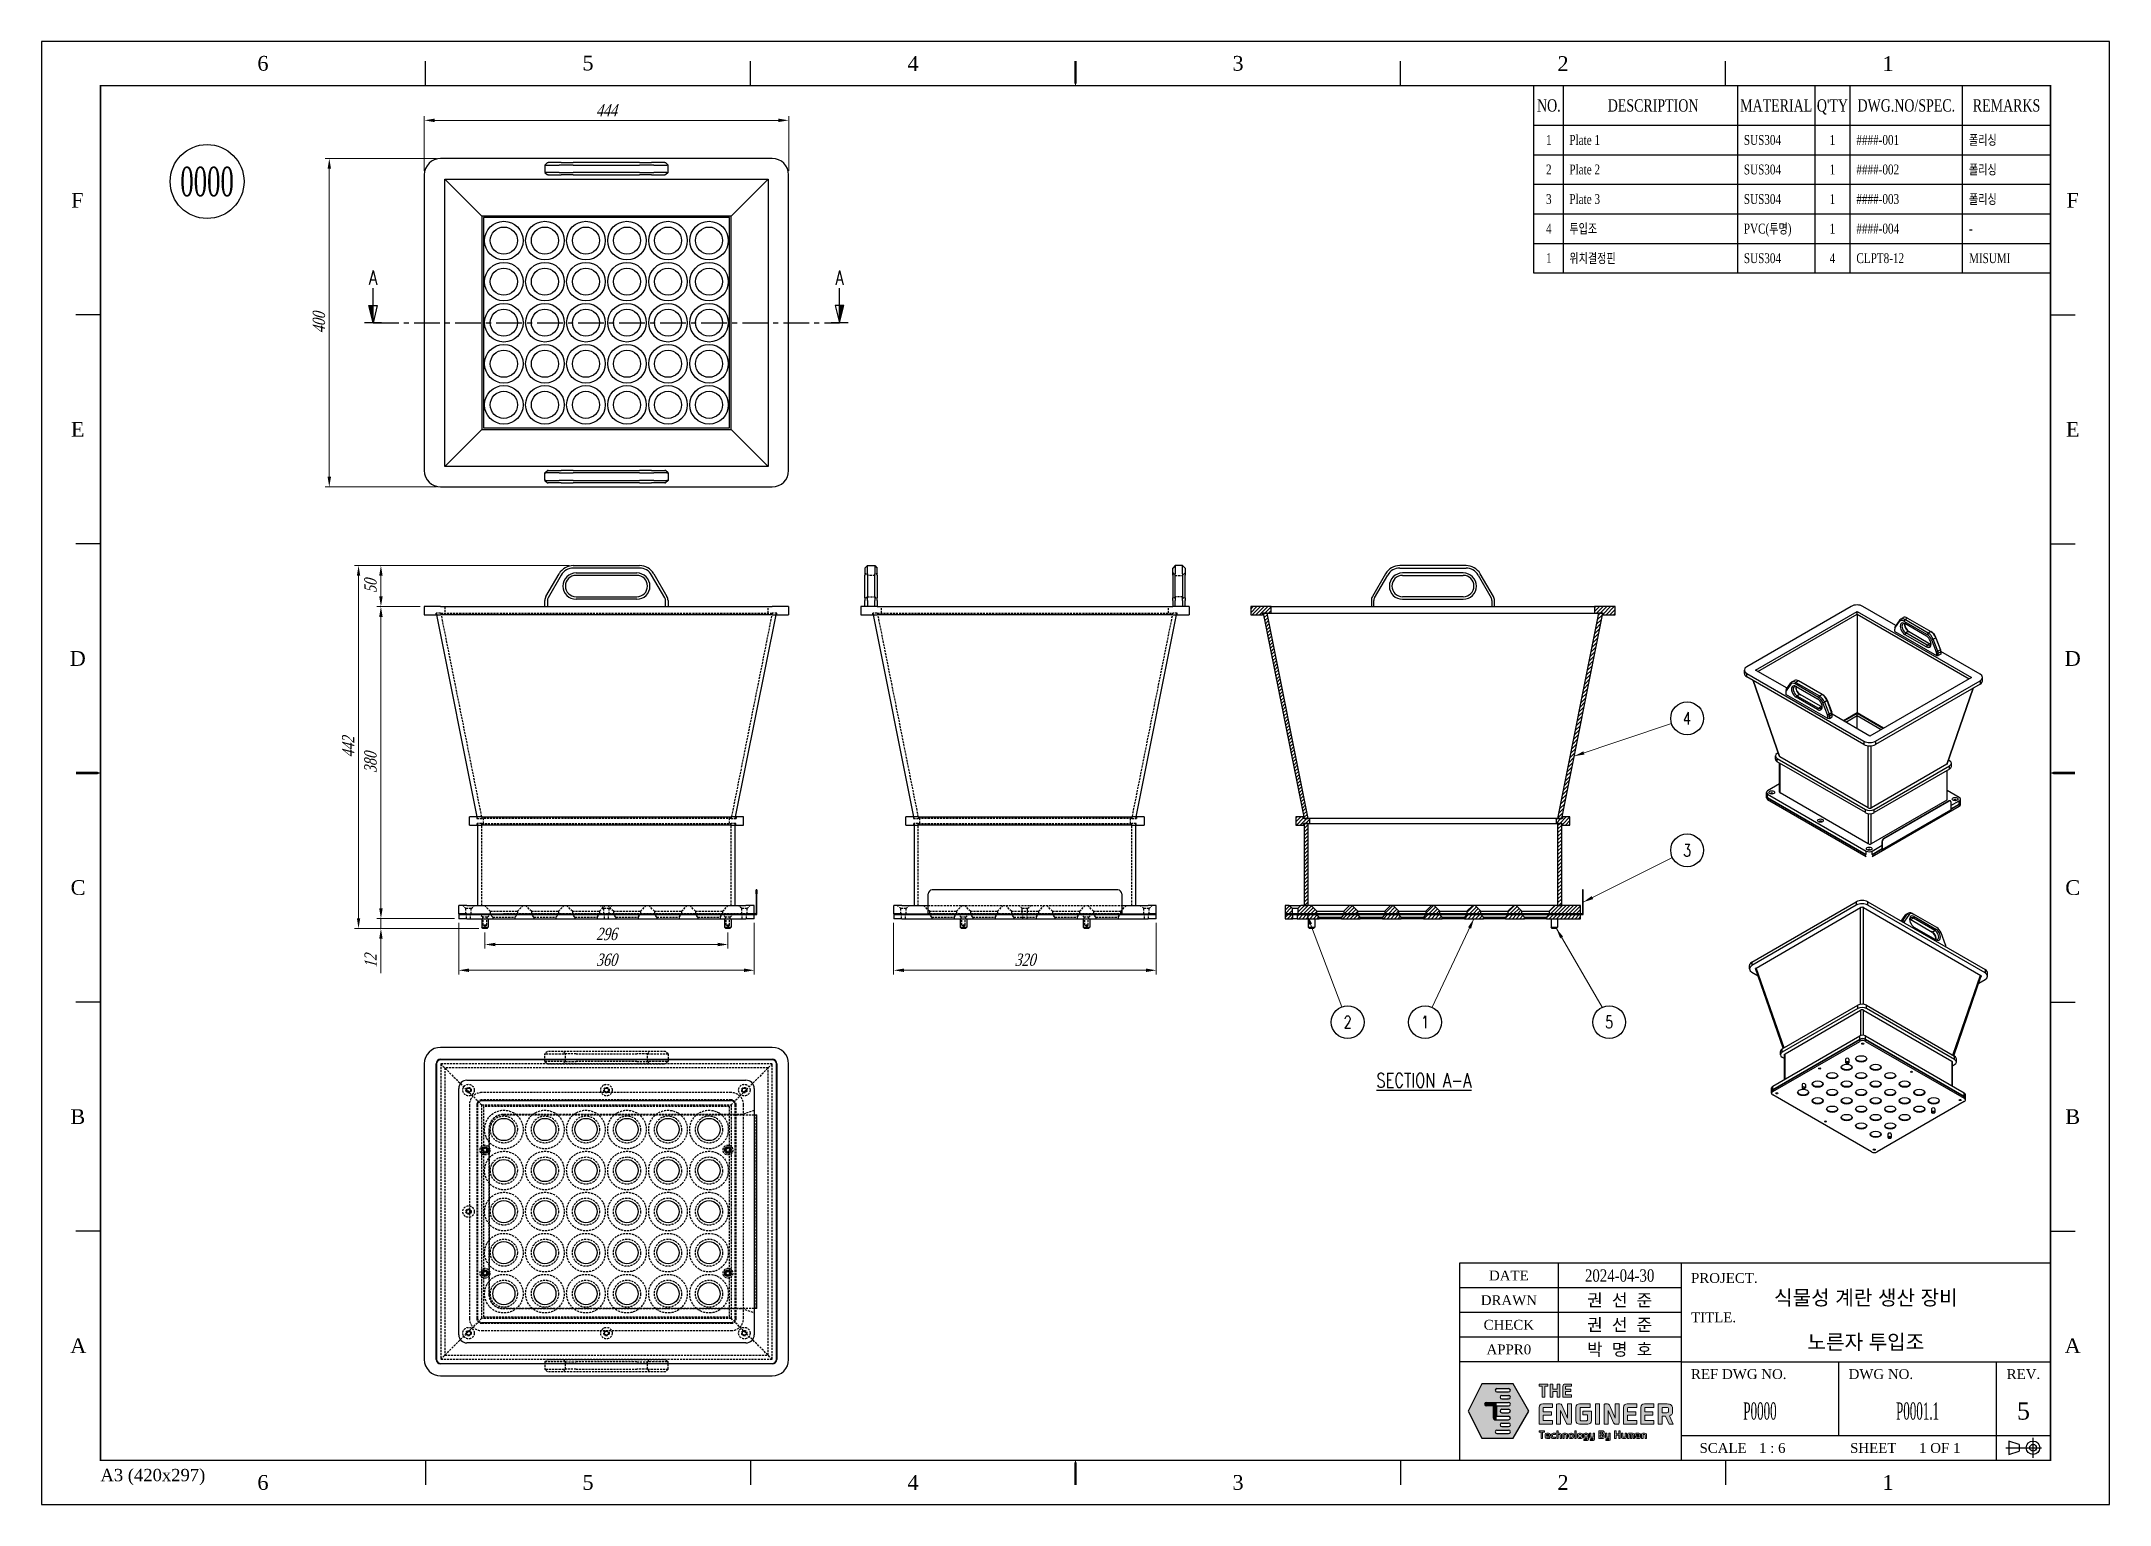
# Model space of a CAD drawing. Header units: millimetres. Extents: x 248 to 2768, y 230 to 2012.
import ezdxf
from ezdxf.enums import TextEntityAlignment as Align

# ---------------------------------------------------------------- set-up
doc = ezdxf.new("R2010")
doc.units = ezdxf.units.MM
doc.header["$LTSCALE"] = 5
for name, pattern in [('CENTER', [2, 1.25, -0.25, 0.25, -0.25]), ('HIDDEN', [0.375, 0.25, -0.125]), ('PHANTOM', [2.5, 1.25, -0.25, 0.25, -0.25, 0.25, -0.25])]:
    doc.linetypes.add(name, pattern=pattern)
for name, color, linetype in [('s1', 3, 'Continuous'), ('s3', 8, 'HIDDEN'), ('s5', 8, 'PHANTOM'), ('Template', 7, 'Continuous')]:
    doc.layers.add(name, color=color, linetype=linetype)
doc.styles.add('raon', font='romans.shx', dxfattribs={"width": 0.75, "bigfont": 'whgtxt.shx'})
doc.styles.get("Standard").update_dxf_attribs({"font": 'Batang.ttf', "width": 0.75, "oblique": 15})
doc.styles.add('whg', font='Batang.ttf', dxfattribs={"width": 0.75, "oblique": 15})
doc.dimstyles.get("Standard").update_dxf_attribs({"dimtxt": 3, "dimasz": 2.5, "dimexe": 1, "dimexo": 1, "dimgap": 1, "dimtad": 1, "dimdec": 4, "dimdsep": 46, "dimtxsty": 'Standard', "dimcen": 0, "dimclrd": 1, "dimclre": 1, "dimclrt": 3, "dimazin": 2, "dimtfac": 1, "dimtdec": 4, "dimtmove": 0, "dimatfit": 3, "dimfxl": 1, "dimtolj": 1, "dimtzin": 0, "dimlwd": 13, "dimlwe": 13, "dimarcsym": 0})
pattern_1 = [(45, (-5707.4303, -297.9115), (-2.245064, 2.245064), [])]

msp = doc.modelspace()

# ---------------------------------------------------------------- texts
at = {"color": 4, "width": 0.75}
for s, p in [('1', (2084.79633, 1892.15957)), ('1', (2430.36377, 1892.15957)), ('2', (2084.79633, 1856.15957)), ('1', (2430.36377, 1856.15957)), ('3', (2084.79633, 1820.15957)), ('1', (2430.36377, 1820.15957)), ('4', (2084.79633, 1784.15957)), ('1', (2430.36377, 1784.15957)), ('1', (2084.79633, 1748.15957)), ('4', (2430.36377, 1748.15957))]:
    msp.add_text(s, height=12, dxfattribs=at).set_placement(p, align=Align.MIDDLE_CENTER)
for s, p in [('Plate 1', (2109.7922, 1892.15957)), ('SUS304', (2322.36397, 1892.15957)), ('####-001', (2459.50683, 1892.15957)), ('폴리싱', (2596.64969, 1892.15957)), ('Plate 2', (2109.7922, 1856.15957)), ('SUS304', (2322.36397, 1856.15957)), ('####-002', (2459.50683, 1856.15957)), ('폴리싱', (2596.64969, 1856.15957)), ('Plate 3', (2109.7922, 1820.15957)), ('SUS304', (2322.36397, 1820.15957)), ('####-003', (2459.50683, 1820.15957)), ('폴리싱', (2596.64969, 1820.15957)), ('투입조', (2109.7922, 1784.15957)), ('PVC(투명)', (2322.36397, 1784.15957)), ('####-004', (2459.50683, 1784.15957)), ('-', (2596.64969, 1784.15957)), ('위치결정핀', (2109.7922, 1748.15957)), ('SUS304', (2322.36397, 1748.15957)), ('CLPT8-12', (2459.50683, 1748.15957)), ('MISUMI', (2596.64969, 1748.15957))]:
    msp.add_text(s, height=12, dxfattribs=at).set_placement(p, align=Align.MIDDLE_LEFT)
at = {"color": 4, "ltscale": 5, "style": 'raon', "width": 0.75}
for s, p in [('A', (652.16902, 1724.54147)), ('A', (1220.67263, 1724.54147)), ('%%uSECTION A-A', (1932.59565, 747.03726))]:
    msp.add_text(s, height=17.5, dxfattribs=at).set_placement(p, align=Align.MIDDLE_CENTER)
for s, p in [('4', (2253.24238, 1187.68035)), ('3', (2253.24238, 1027.01692)), ('2', (1839.71227, 817.73353)), ('1', (1933.9882, 817.73353)), ('5', (2158.27217, 817.73353))]:
    msp.add_text(s, height=15, dxfattribs=at).set_placement(p, align=Align.MIDDLE)
at = {"layer": 'Template', "color": 4, "style": 'whg'}
for s, height, width, p in [('2024-04-30', 15, 0.8, (2171.07771, 509.15957)), ('P0000', 21, 0.5, (2342.07771, 344.15957)), ('P0001.1', 21, 0.5, (2534.07771, 344.15957))]:
    msp.add_text(s, height=height, dxfattribs=dict(at, width=width)).set_placement(p, align=Align.MIDDLE_CENTER)
for s, height, p in [('권  선  준', 15, (2171.07771, 479.15957)), ('식물성 계란 생산 장비', 18, (2471.07771, 482.15957)), ('권  선  준', 15, (2171.07771, 449.15957)), ('박  명  호', 15, (2171.07771, 419.15957)), ('노른자 투입조', 18, (2471.07771, 428.15957)), ('5', 21, (2663.07771, 344.15957)), ('1 : 6', 12, (2357.07771, 299.15957)), ('1 OF 1', 12, (2561.07771, 299.15957))]:
    msp.add_text(s, height=height, dxfattribs=at).set_placement(p, align=Align.MIDDLE_CENTER)

# ---------------------------------------------------------------- blocks, each defined once
blk = doc.blocks.new('*U1')
at = {"color": 8}
for p, q in [((0, 8), (0, 0)), ((6, 8), (6, 0)), ((41.43, 8), (41.43, 0)), ((57.14, 8), (57.14, 0)), ((64.29, 0), (64.29, 8)), ((87.14, 0), (87.14, 8)), ((0, 0), (105, 0))]:
    blk.add_line(p, q, dxfattribs=at)
at = {"color": 8, "width": 0.75}
for s, p in [('NO.', (3.12, 4)), ('DESCRIPTION', (24.29, 4)), ('MATERIAL', (49.29, 4)), ("Q'TY", (60.71, 4)), ('DWG.NO/SPEC.', (75.71, 4)), ('REMARKS', (96.07, 4))]:
    blk.add_text(s, height=2.5, dxfattribs=at).set_placement(p, align=Align.MIDDLE_CENTER)
blk = doc.blocks.new('도면넘버')
at = {"color": 1, "ltscale": 5}
blk.add_circle((0, 0), 7.5, dxfattribs=at)
at = {"ltscale": 2, "style": 'whg', "width": 0.6}
blk.add_attdef('도면넘버', text='', height=6, dxfattribs=at).set_placement((0, 0), align=Align.MIDDLE_CENTER)
blk = doc.blocks.new('A$C289D198A')
at = {"ltscale": 30}
h = blk.add_hatch(color=7, dxfattribs=at)
h.dxf.hatch_style = 1
h.paths.add_polyline_path([(2.75, 11.52), (0, 6), (2.75, 0.47), (9.13, 0.47), (12.32, 6), (9.13, 11.52)])
h.paths.add_polyline_path([(5.84, 10.56, 1.000127), (5.84, 9.86), (8.2, 9.86, 1), (8.2, 10.56)], flags=16)
h.paths.add_polyline_path([(8.2, 7.75, -1), (8.2, 7.05), (5.77, 7.05), (5.77, 4.94), (8.2, 4.94, -1), (8.2, 4.24), (5.07, 4.24), (5.07, 7.05), (3.68, 7.05, -1), (3.68, 7.75)], flags=16)
h.paths.add_polyline_path([(6.81, 8.45, 0.45228), (8.2, 9.15), (6.81, 9.15, 1)], flags=16)
h.paths.add_polyline_path([(6.81, 6.35), (8.2, 6.35, -1), (8.2, 5.64), (6.81, 5.64, -1)], flags=16)
h.paths.add_polyline_path([(8.2, 3.54, -1), (8.2, 2.84), (6.81, 2.84, -0.999929), (6.81, 3.54)], flags=16)
h.paths.add_polyline_path([(8.2, 2.13, -1), (8.2, 1.43), (5.84, 1.43, -0.999873), (5.84, 2.13)], flags=16)
h = blk.add_hatch(color=8, dxfattribs=at)
h.dxf.hatch_style = 1
h.paths.add_polyline_path([(5.77, 7.75), (3.68, 7.75, 1), (3.68, 7.05), (5.07, 7.05), (5.07, 4.59, 0.414214), (5.42, 4.24), (5.77, 4.24), (5.77, 4.94), (5.77, 7.05)])
at = {"layer": 'Template', "ltscale": 30}
h = blk.add_hatch(color=0, dxfattribs=at)
h.dxf.hatch_style = 1
h.paths.add_polyline_path([(16.19, 11.01), (16.19, 11.47), (14.43, 11.47), (14.43, 11.01), (15.04, 11.01), (15.04, 8.82), (15.57, 8.82), (15.57, 11.01)])
h.paths.add_polyline_path([(17.16, 10.44), (17.16, 11.47), (16.63, 11.47), (16.63, 8.82), (17.16, 8.82), (17.16, 9.99), (18.09, 9.99), (18.09, 8.82), (18.61, 8.82), (18.61, 11.47), (18.09, 11.47), (18.09, 10.44)])
edge = h.paths.add_edge_path()
edge.add_spline(control_points=[(19.75, 10.58), (19.75, 10.61), (19.75, 10.64), (19.75, 10.66)], knot_values=[7.50007, 7.50007, 7.50007, 7.50007, 7.625067, 7.625067, 7.625067, 7.625067], degree=3, periodic=0)
edge.add_spline(control_points=[(19.75, 10.66), (19.75, 10.72), (19.75, 10.77), (19.75, 10.81)], knot_values=[7.250075, 7.250075, 7.250075, 7.250075, 7.50007, 7.50007, 7.50007, 7.50007], degree=3, periodic=0)
edge.add_spline(control_points=[(19.75, 10.81), (19.75, 10.85), (19.75, 10.88), (19.75, 10.88), (19.75, 10.93), (19.76, 10.96), (19.78, 10.98)], knot_values=[6, 6, 6, 6, 6.250075, 6.250075, 6.250075, 7.250075, 7.250075, 7.250075, 7.250075], degree=3, periodic=0)
edge.add_spline(control_points=[(19.78, 10.98), (19.79, 11), (19.83, 11.01), (19.88, 11.01)], knot_values=[5, 5, 5, 5, 6, 6, 6, 6], degree=3, periodic=0)
edge.add_spline(control_points=[(19.88, 11.01), (19.88, 11.01), (20.95, 11.01), (20.95, 11.01), (20.95, 11.01), (20.95, 11.13), (20.95, 11.24)], knot_values=[3.5, 3.5, 3.5, 3.5, 4.5, 4.5, 4.5, 5, 5, 5, 5], degree=3, periodic=0)
edge.add_spline(control_points=[(20.95, 11.24), (20.95, 11.36), (20.95, 11.47), (20.95, 11.47), (20.95, 11.47), (20.64, 11.47), (20.32, 11.47)], knot_values=[2.5, 2.5, 2.5, 2.5, 3, 3, 3, 3.5, 3.5, 3.5, 3.5], degree=3, periodic=0)
edge.add_spline(control_points=[(20.32, 11.47), (20.01, 11.47), (19.7, 11.47), (19.7, 11.47), (19.38, 11.47), (19.22, 11.31), (19.22, 10.99)], knot_values=[1, 1, 1, 1, 1.5, 1.5, 1.5, 2.5, 2.5, 2.5, 2.5], degree=3, periodic=0)
edge.add_spline(control_points=[(19.22, 10.99), (19.22, 10.99), (19.22, 8.82), (19.22, 8.82), (19.22, 8.82), (19.33, 8.82), (19.49, 8.82)], knot_values=[14.749925, 14.749925, 14.749925, 14.749925, 15.749925, 15.749925, 15.749925, 16, 16, 16, 16], degree=3, periodic=0)
edge.add_spline(control_points=[(19.49, 8.82), (19.65, 8.82), (19.87, 8.82), (20.09, 8.82)], knot_values=[14.49993, 14.49993, 14.49993, 14.49993, 14.749925, 14.749925, 14.749925, 14.749925], degree=3, periodic=0)
edge.add_spline(control_points=[(20.09, 8.82), (20.19, 8.82), (20.3, 8.82), (20.4, 8.82)], knot_values=[14.374932, 14.374932, 14.374932, 14.374932, 14.49993, 14.49993, 14.49993, 14.49993], degree=3, periodic=0)
edge.add_spline(control_points=[(20.4, 8.82), (20.5, 8.82), (20.6, 8.82), (20.68, 8.82)], knot_values=[14.249935, 14.249935, 14.249935, 14.249935, 14.374932, 14.374932, 14.374932, 14.374932], degree=3, periodic=0)
edge.add_spline(control_points=[(20.68, 8.82), (20.72, 8.82), (20.76, 8.82), (20.79, 8.82)], knot_values=[14.187436, 14.187436, 14.187436, 14.187436, 14.249935, 14.249935, 14.249935, 14.249935], degree=3, periodic=0)
edge.add_spline(control_points=[(20.79, 8.82), (20.82, 8.82), (20.85, 8.82), (20.87, 8.82)], knot_values=[14.124937, 14.124937, 14.124937, 14.124937, 14.187436, 14.187436, 14.187436, 14.187436], degree=3, periodic=0)
edge.add_spline(control_points=[(20.95, 8.82), (20.95, 8.82), (20.95, 8.82), (20.95, 8.82), (20.95, 8.82), (20.95, 8.82), (20.95, 8.82)], knot_values=[13.999939, 13.999939, 13.999939, 13.999939, 14, 14, 14, 14.000672, 14.000672, 14.000672, 14.000672], degree=3, periodic=0)
edge.add_spline(control_points=[(20.95, 8.82), (20.95, 8.82), (20.95, 8.85), (20.95, 8.89)], knot_values=[13.749945, 13.749945, 13.749945, 13.749945, 13.999939, 13.999939, 13.999939, 13.999939], degree=3, periodic=0)
edge.add_spline(control_points=[(20.95, 8.89), (20.95, 8.93), (20.95, 8.99), (20.95, 9.05)], knot_values=[13.49995, 13.49995, 13.49995, 13.49995, 13.749945, 13.749945, 13.749945, 13.749945], degree=3, periodic=0)
edge.add_spline(control_points=[(20.95, 9.05), (20.95, 9.08), (20.95, 9.11), (20.95, 9.13)], knot_values=[13.374952, 13.374952, 13.374952, 13.374952, 13.49995, 13.49995, 13.49995, 13.49995], degree=3, periodic=0)
edge.add_spline(control_points=[(20.95, 9.13), (20.95, 9.16), (20.95, 9.19), (20.95, 9.21)], knot_values=[13.249955, 13.249955, 13.249955, 13.249955, 13.374952, 13.374952, 13.374952, 13.374952], degree=3, periodic=0)
edge.add_spline(control_points=[(20.95, 9.28), (20.95, 9.28), (20.95, 9.28), (20.95, 9.28), (20.95, 9.28), (20.95, 9.28), (20.95, 9.28)], knot_values=[12.99996, 12.99996, 12.99996, 12.99996, 13, 13, 13, 13.001425, 13.001425, 13.001425, 13.001425], degree=3, periodic=0)
edge.add_spline(control_points=[(20.95, 9.28), (20.95, 9.28), (20.87, 9.28), (20.76, 9.28)], knot_values=[12.749965, 12.749965, 12.749965, 12.749965, 12.99996, 12.99996, 12.99996, 12.99996], degree=3, periodic=0)
edge.add_spline(control_points=[(20.76, 9.28), (20.65, 9.28), (20.5, 9.28), (20.35, 9.28)], knot_values=[12.49997, 12.49997, 12.49997, 12.49997, 12.749965, 12.749965, 12.749965, 12.749965], degree=3, periodic=0)
edge.add_spline(control_points=[(20.35, 9.28), (20.27, 9.28), (20.2, 9.28), (20.13, 9.28)], knot_values=[12.374973, 12.374973, 12.374973, 12.374973, 12.49997, 12.49997, 12.49997, 12.49997], degree=3, periodic=0)
edge.add_spline(control_points=[(20.13, 9.28), (20.06, 9.28), (19.99, 9.28), (19.94, 9.28)], knot_values=[12.249975, 12.249975, 12.249975, 12.249975, 12.374973, 12.374973, 12.374973, 12.374973], degree=3, periodic=0)
edge.add_spline(control_points=[(19.94, 9.28), (19.91, 9.28), (19.88, 9.28), (19.86, 9.28)], knot_values=[12.187476, 12.187476, 12.187476, 12.187476, 12.249975, 12.249975, 12.249975, 12.249975], degree=3, periodic=0)
edge.add_spline(control_points=[(19.8, 9.28), (19.79, 9.28), (19.79, 9.28), (19.78, 9.28)], knot_values=[12.093728, 12.093728, 12.093728, 12.093728, 12.124977, 12.124977, 12.124977, 12.124977], degree=3, periodic=0)
edge.add_spline(control_points=[(19.78, 9.28), (19.77, 9.28), (19.77, 9.28), (19.76, 9.28)], knot_values=[12.062479, 12.062479, 12.062479, 12.062479, 12.093728, 12.093728, 12.093728, 12.093728], degree=3, periodic=0)
edge.add_spline(control_points=[(19.76, 9.28), (19.76, 9.28), (19.76, 9.28), (19.76, 9.28)], knot_values=[12.046854, 12.046854, 12.046854, 12.046854, 12.062479, 12.062479, 12.062479, 12.062479], degree=3, periodic=0)
edge.add_spline(control_points=[(19.76, 9.28), (19.76, 9.28), (19.75, 9.28), (19.75, 9.28)], knot_values=[12.031229, 12.031229, 12.031229, 12.031229, 12.046854, 12.046854, 12.046854, 12.046854], degree=3, periodic=0)
edge.add_spline(control_points=[(19.75, 9.28), (19.75, 9.28), (19.75, 9.28), (19.75, 9.28)], knot_values=[12.023417, 12.023417, 12.023417, 12.023417, 12.031229, 12.031229, 12.031229, 12.031229], degree=3, periodic=0)
edge.add_spline(control_points=[(19.75, 9.28), (19.75, 9.28), (19.75, 9.28), (19.75, 9.28)], knot_values=[12.015605, 12.015605, 12.015605, 12.015605, 12.023417, 12.023417, 12.023417, 12.023417], degree=3, periodic=0)
edge.add_spline(control_points=[(19.75, 9.28), (19.75, 9.28), (19.75, 9.28), (19.75, 9.28)], knot_values=[12.011699, 12.011699, 12.011699, 12.011699, 12.015605, 12.015605, 12.015605, 12.015605], degree=3, periodic=0)
edge.add_spline(control_points=[(19.75, 9.28), (19.75, 9.28), (19.75, 9.28), (19.75, 9.28)], knot_values=[12.007792, 12.007792, 12.007792, 12.007792, 12.011699, 12.011699, 12.011699, 12.011699], degree=3, periodic=0)
edge.add_spline(control_points=[(19.75, 9.28), (19.75, 9.28), (19.75, 9.28), (19.75, 9.28)], knot_values=[12.005839, 12.005839, 12.005839, 12.005839, 12.007792, 12.007792, 12.007792, 12.007792], degree=3, periodic=0)
edge.add_spline(control_points=[(19.75, 9.28), (19.75, 9.28), (19.75, 9.28), (19.75, 9.28)], knot_values=[12.003886, 12.003886, 12.003886, 12.003886, 12.005839, 12.005839, 12.005839, 12.005839], degree=3, periodic=0)
edge.add_spline(control_points=[(19.75, 9.28), (19.75, 9.28), (19.75, 9.28), (19.75, 9.28)], knot_values=[12.00291, 12.00291, 12.00291, 12.00291, 12.003886, 12.003886, 12.003886, 12.003886], degree=3, periodic=0)
edge.add_spline(control_points=[(19.75, 9.28), (19.75, 9.28), (19.75, 9.28), (19.75, 9.28)], knot_values=[12.001933, 12.001933, 12.001933, 12.001933, 12.00291, 12.00291, 12.00291, 12.00291], degree=3, periodic=0)
edge.add_spline(control_points=[(19.75, 9.28), (19.75, 9.28), (19.75, 9.28), (19.75, 9.28)], knot_values=[12.001445, 12.001445, 12.001445, 12.001445, 12.001933, 12.001933, 12.001933, 12.001933], degree=3, periodic=0)
edge.add_spline(control_points=[(19.75, 9.28), (19.75, 9.28), (19.75, 9.28), (19.75, 9.28)], knot_values=[12.000957, 12.000957, 12.000957, 12.000957, 12.001445, 12.001445, 12.001445, 12.001445], degree=3, periodic=0)
edge.add_spline(control_points=[(19.75, 9.28), (19.75, 9.28), (19.75, 9.28), (19.75, 9.28)], knot_values=[12.000712, 12.000712, 12.000712, 12.000712, 12.000957, 12.000957, 12.000957, 12.000957], degree=3, periodic=0)
edge.add_spline(control_points=[(19.75, 9.28), (19.75, 9.28), (19.75, 9.28), (19.75, 9.28), (19.75, 9.28), (19.75, 9.28), (19.75, 9.28)], knot_values=[11.999979, 11.999979, 11.999979, 11.999979, 12.000692, 12.000692, 12.000692, 12.000712, 12.000712, 12.000712, 12.000712], degree=3, periodic=0)
edge.add_spline(control_points=[(19.75, 9.28), (19.75, 9.28), (19.75, 9.46), (19.75, 9.63)], knot_values=[11.49999, 11.49999, 11.49999, 11.49999, 11.999979, 11.999979, 11.999979, 11.999979], degree=3, periodic=0)
edge.add_spline(control_points=[(19.75, 9.63), (19.75, 9.81), (19.75, 9.99), (19.75, 9.99), (19.75, 9.99), (19.75, 9.99), (19.75, 9.99)], knot_values=[10.999268, 10.999268, 10.999268, 10.999268, 11.499258, 11.499258, 11.499258, 11.49999, 11.49999, 11.49999, 11.49999], degree=3, periodic=0)
edge.add_spline(control_points=[(19.8, 9.99), (19.81, 9.99), (19.83, 9.99), (19.85, 9.99)], knot_values=[10.812504, 10.812504, 10.812504, 10.812504, 10.875002, 10.875002, 10.875002, 10.875002], degree=3, periodic=0)
edge.add_spline(control_points=[(19.85, 9.99), (19.87, 9.99), (19.89, 9.99), (19.92, 9.99)], knot_values=[10.750005, 10.750005, 10.750005, 10.750005, 10.812504, 10.812504, 10.812504, 10.812504], degree=3, periodic=0)
edge.add_spline(control_points=[(19.92, 9.99), (19.97, 9.99), (20.03, 9.99), (20.09, 9.99)], knot_values=[10.625007, 10.625007, 10.625007, 10.625007, 10.750005, 10.750005, 10.750005, 10.750005], degree=3, periodic=0)
edge.add_spline(control_points=[(20.09, 9.99), (20.15, 9.99), (20.22, 9.99), (20.29, 9.99)], knot_values=[10.50001, 10.50001, 10.50001, 10.50001, 10.625008, 10.625008, 10.625008, 10.625008], degree=3, periodic=0)
edge.add_spline(control_points=[(20.29, 9.99), (20.42, 9.99), (20.55, 9.99), (20.65, 9.99)], knot_values=[10.250015, 10.250015, 10.250015, 10.250015, 10.50001, 10.50001, 10.50001, 10.50001], degree=3, periodic=0)
edge.add_spline(control_points=[(20.65, 9.99), (20.75, 9.99), (20.82, 9.99), (20.82, 9.99), (20.82, 9.99), (20.82, 9.99), (20.82, 9.99)], knot_values=[9.999043, 9.999043, 9.999043, 9.999043, 10.249058, 10.249058, 10.249058, 10.250015, 10.250015, 10.250015, 10.250015], degree=3, periodic=0)
edge.add_spline(control_points=[(20.82, 10.03), (20.82, 10.04), (20.82, 10.05), (20.82, 10.06)], knot_values=[9.750025, 9.750025, 9.750025, 9.750025, 9.812524, 9.812524, 9.812524, 9.812524], degree=3, periodic=0)
edge.add_spline(control_points=[(20.82, 10.06), (20.82, 10.08), (20.82, 10.1), (20.82, 10.13)], knot_values=[9.625027, 9.625027, 9.625027, 9.625027, 9.750025, 9.750025, 9.750025, 9.750025], degree=3, periodic=0)
edge.add_spline(control_points=[(20.82, 10.13), (20.82, 10.16), (20.82, 10.19), (20.82, 10.22)], knot_values=[9.50003, 9.50003, 9.50003, 9.50003, 9.625027, 9.625027, 9.625027, 9.625027], degree=3, periodic=0)
edge.add_spline(control_points=[(20.82, 10.22), (20.82, 10.27), (20.82, 10.33), (20.82, 10.37)], knot_values=[9.250035, 9.250035, 9.250035, 9.250035, 9.50003, 9.50003, 9.50003, 9.50003], degree=3, periodic=0)
edge.add_spline(control_points=[(20.82, 10.37), (20.82, 10.42), (20.82, 10.44), (20.82, 10.44), (20.82, 10.44), (20.82, 10.44), (20.82, 10.44)], knot_values=[8.999308, 8.999308, 8.999308, 8.999308, 9.249343, 9.249343, 9.249343, 9.250035, 9.250035, 9.250035, 9.250035], degree=3, periodic=0)
edge.add_spline(control_points=[(20.77, 10.44), (20.76, 10.44), (20.74, 10.44), (20.72, 10.44)], knot_values=[8.812544, 8.812544, 8.812544, 8.812544, 8.875042, 8.875042, 8.875042, 8.875042], degree=3, periodic=0)
edge.add_spline(control_points=[(20.72, 10.44), (20.7, 10.44), (20.68, 10.44), (20.65, 10.44)], knot_values=[8.750045, 8.750045, 8.750045, 8.750045, 8.812544, 8.812544, 8.812544, 8.812544], degree=3, periodic=0)
edge.add_spline(control_points=[(20.65, 10.44), (20.6, 10.44), (20.54, 10.44), (20.48, 10.44)], knot_values=[8.625048, 8.625048, 8.625048, 8.625048, 8.750045, 8.750045, 8.750045, 8.750045], degree=3, periodic=0)
edge.add_spline(control_points=[(20.48, 10.44), (20.42, 10.44), (20.35, 10.44), (20.29, 10.44)], knot_values=[8.50005, 8.50005, 8.50005, 8.50005, 8.625048, 8.625048, 8.625048, 8.625048], degree=3, periodic=0)
edge.add_spline(control_points=[(20.29, 10.44), (20.15, 10.44), (20.02, 10.44), (19.92, 10.44)], knot_values=[8.250055, 8.250055, 8.250055, 8.250055, 8.50005, 8.50005, 8.50005, 8.50005], degree=3, periodic=0)
edge.add_spline(control_points=[(19.92, 10.44), (19.82, 10.44), (19.75, 10.44), (19.75, 10.44), (19.75, 10.44), (19.75, 10.44), (19.75, 10.44)], knot_values=[7.999083, 7.999083, 7.999083, 7.999083, 8.249138, 8.249138, 8.249138, 8.250055, 8.250055, 8.250055, 8.250055], degree=3, periodic=0)
edge.add_spline(control_points=[(19.75, 10.51), (19.75, 10.53), (19.75, 10.56), (19.75, 10.58)], knot_values=[7.625067, 7.625067, 7.625067, 7.625067, 7.750065, 7.750065, 7.750065, 7.750065], degree=3, periodic=0)
edge = h.paths.add_edge_path()
edge.add_spline(control_points=[(16.12, 7.43), (15.64, 7.43), (15.16, 7.43), (15.16, 7.43), (14.67, 7.43), (14.43, 7.19), (14.43, 6.69)], knot_values=[1, 1, 1, 1, 1.5, 1.5, 1.5, 2.5, 2.5, 2.5, 2.5], degree=3, periodic=0)
edge.add_spline(control_points=[(14.43, 6.69), (14.43, 6.69), (14.43, 3.34), (14.43, 3.34), (14.43, 3.34), (14.59, 3.34), (14.84, 3.34)], knot_values=[14.749925, 14.749925, 14.749925, 14.749925, 15.749925, 15.749925, 15.749925, 16, 16, 16, 16], degree=3, periodic=0)
edge.add_spline(control_points=[(14.84, 3.34), (15.09, 3.34), (15.42, 3.34), (15.75, 3.34)], knot_values=[14.49993, 14.49993, 14.49993, 14.49993, 14.749925, 14.749925, 14.749925, 14.749925], degree=3, periodic=0)
edge.add_spline(control_points=[(15.75, 3.34), (15.92, 3.34), (16.09, 3.34), (16.24, 3.34)], knot_values=[14.374932, 14.374932, 14.374932, 14.374932, 14.49993, 14.49993, 14.49993, 14.49993], degree=3, periodic=0)
edge.add_spline(control_points=[(16.24, 3.34), (16.4, 3.34), (16.54, 3.34), (16.67, 3.34)], knot_values=[14.249935, 14.249935, 14.249935, 14.249935, 14.374932, 14.374932, 14.374932, 14.374932], degree=3, periodic=0)
edge.add_spline(control_points=[(16.67, 3.34), (16.73, 3.34), (16.79, 3.34), (16.84, 3.34)], knot_values=[14.187436, 14.187436, 14.187436, 14.187436, 14.249935, 14.249935, 14.249935, 14.249935], degree=3, periodic=0)
edge.add_spline(control_points=[(16.84, 3.34), (16.89, 3.34), (16.93, 3.34), (16.97, 3.34)], knot_values=[14.124937, 14.124937, 14.124937, 14.124937, 14.187436, 14.187436, 14.187436, 14.187436], degree=3, periodic=0)
edge.add_spline(control_points=[(16.97, 3.34), (16.99, 3.34), (17, 3.34), (17.02, 3.34)], knot_values=[14.093688, 14.093688, 14.093688, 14.093688, 14.124937, 14.124937, 14.124937, 14.124937], degree=3, periodic=0)
edge.add_spline(control_points=[(17.08, 3.34), (17.08, 3.34), (17.08, 3.34), (17.08, 3.34), (17.08, 3.34), (17.08, 3.34), (17.08, 3.34)], knot_values=[13.99994, 13.99994, 13.99994, 13.99994, 14, 14, 14, 14.000672, 14.000672, 14.000672, 14.000672], degree=3, periodic=0)
edge.add_spline(control_points=[(17.08, 3.34), (17.08, 3.34), (17.08, 3.39), (17.08, 3.45)], knot_values=[13.749945, 13.749945, 13.749945, 13.749945, 13.99994, 13.99994, 13.99994, 13.99994], degree=3, periodic=0)
edge.add_spline(control_points=[(17.08, 3.45), (17.08, 3.52), (17.08, 3.61), (17.08, 3.7)], knot_values=[13.49995, 13.49995, 13.49995, 13.49995, 13.749945, 13.749945, 13.749945, 13.749945], degree=3, periodic=0)
edge.add_spline(control_points=[(17.08, 3.7), (17.08, 3.74), (17.08, 3.79), (17.08, 3.83)], knot_values=[13.374952, 13.374952, 13.374952, 13.374952, 13.49995, 13.49995, 13.49995, 13.49995], degree=3, periodic=0)
edge.add_spline(control_points=[(17.08, 3.83), (17.08, 3.87), (17.08, 3.91), (17.08, 3.94)], knot_values=[13.249955, 13.249955, 13.249955, 13.249955, 13.374952, 13.374952, 13.374952, 13.374952], degree=3, periodic=0)
edge.add_spline(control_points=[(17.08, 4.06), (17.08, 4.06), (17.08, 4.06), (17.08, 4.06), (17.08, 4.06), (17.08, 4.06), (17.08, 4.06)], knot_values=[12.99996, 12.99996, 12.99996, 12.99996, 13.001385, 13.001385, 13.001385, 13.001425, 13.001425, 13.001425, 13.001425], degree=3, periodic=0)
edge.add_spline(control_points=[(17.08, 4.06), (17.08, 4.06), (16.97, 4.06), (16.8, 4.06)], knot_values=[12.749965, 12.749965, 12.749965, 12.749965, 12.99996, 12.99996, 12.99996, 12.99996], degree=3, periodic=0)
edge.add_spline(control_points=[(16.8, 4.06), (16.62, 4.06), (16.39, 4.06), (16.16, 4.06)], knot_values=[12.49997, 12.49997, 12.49997, 12.49997, 12.749965, 12.749965, 12.749965, 12.749965], degree=3, periodic=0)
edge.add_spline(control_points=[(16.16, 4.06), (16.05, 4.06), (15.93, 4.06), (15.82, 4.06)], knot_values=[12.374973, 12.374973, 12.374973, 12.374973, 12.49997, 12.49997, 12.49997, 12.49997], degree=3, periodic=0)
edge.add_spline(control_points=[(15.82, 4.06), (15.71, 4.06), (15.61, 4.06), (15.53, 4.06)], knot_values=[12.249975, 12.249975, 12.249975, 12.249975, 12.374973, 12.374973, 12.374973, 12.374973], degree=3, periodic=0)
edge.add_spline(control_points=[(15.53, 4.06), (15.48, 4.06), (15.44, 4.06), (15.41, 4.06)], knot_values=[12.187476, 12.187476, 12.187476, 12.187476, 12.249975, 12.249975, 12.249975, 12.249975], degree=3, periodic=0)
edge.add_spline(control_points=[(15.41, 4.06), (15.37, 4.06), (15.34, 4.06), (15.32, 4.06)], knot_values=[12.124977, 12.124977, 12.124977, 12.124977, 12.187476, 12.187476, 12.187476, 12.187476], degree=3, periodic=0)
edge.add_spline(control_points=[(15.25, 4.06), (15.25, 4.06), (15.24, 4.06), (15.24, 4.06)], knot_values=[12.031229, 12.031229, 12.031229, 12.031229, 12.046854, 12.046854, 12.046854, 12.046854], degree=3, periodic=0)
edge.add_spline(control_points=[(15.24, 4.06), (15.24, 4.06), (15.24, 4.06), (15.24, 4.06)], knot_values=[12.023417, 12.023417, 12.023417, 12.023417, 12.031229, 12.031229, 12.031229, 12.031229], degree=3, periodic=0)
edge.add_spline(control_points=[(15.24, 4.06), (15.24, 4.06), (15.24, 4.06), (15.24, 4.06)], knot_values=[12.015605, 12.015605, 12.015605, 12.015605, 12.023417, 12.023417, 12.023417, 12.023417], degree=3, periodic=0)
edge.add_spline(control_points=[(15.24, 4.06), (15.24, 4.06), (15.24, 4.06), (15.24, 4.06)], knot_values=[12.011699, 12.011699, 12.011699, 12.011699, 12.015605, 12.015605, 12.015605, 12.015605], degree=3, periodic=0)
edge.add_spline(control_points=[(15.24, 4.06), (15.24, 4.06), (15.24, 4.06), (15.24, 4.06)], knot_values=[12.007792, 12.007792, 12.007792, 12.007792, 12.011699, 12.011699, 12.011699, 12.011699], degree=3, periodic=0)
edge.add_spline(control_points=[(15.24, 4.06), (15.24, 4.06), (15.24, 4.06), (15.24, 4.06)], knot_values=[12.005839, 12.005839, 12.005839, 12.005839, 12.007792, 12.007792, 12.007792, 12.007792], degree=3, periodic=0)
edge.add_spline(control_points=[(15.24, 4.06), (15.24, 4.06), (15.24, 4.06), (15.24, 4.06)], knot_values=[12.003886, 12.003886, 12.003886, 12.003886, 12.005839, 12.005839, 12.005839, 12.005839], degree=3, periodic=0)
edge.add_spline(control_points=[(15.24, 4.06), (15.24, 4.06), (15.24, 4.06), (15.24, 4.06)], knot_values=[12.00291, 12.00291, 12.00291, 12.00291, 12.003886, 12.003886, 12.003886, 12.003886], degree=3, periodic=0)
edge.add_spline(control_points=[(15.24, 4.06), (15.24, 4.06), (15.24, 4.06), (15.24, 4.06)], knot_values=[12.001933, 12.001933, 12.001933, 12.001933, 12.00291, 12.00291, 12.00291, 12.00291], degree=3, periodic=0)
edge.add_spline(control_points=[(15.24, 4.06), (15.24, 4.06), (15.24, 4.06), (15.24, 4.06)], knot_values=[12.001445, 12.001445, 12.001445, 12.001445, 12.001933, 12.001933, 12.001933, 12.001933], degree=3, periodic=0)
edge.add_spline(control_points=[(15.24, 4.06), (15.24, 4.06), (15.24, 4.06), (15.24, 4.06)], knot_values=[12.000957, 12.000957, 12.000957, 12.000957, 12.001445, 12.001445, 12.001445, 12.001445], degree=3, periodic=0)
edge.add_spline(control_points=[(15.24, 4.06), (15.24, 4.06), (15.24, 4.06), (15.24, 4.06)], knot_values=[12.000712, 12.000712, 12.000712, 12.000712, 12.000957, 12.000957, 12.000957, 12.000957], degree=3, periodic=0)
edge.add_spline(control_points=[(15.24, 4.06), (15.24, 4.06), (15.24, 4.06), (15.24, 4.06), (15.24, 4.06), (15.24, 4.06), (15.24, 4.06)], knot_values=[11.99998, 11.99998, 11.99998, 11.99998, 12.000692, 12.000692, 12.000692, 12.000712, 12.000712, 12.000712, 12.000712], degree=3, periodic=0)
edge.add_spline(control_points=[(15.24, 4.06), (15.24, 4.06), (15.24, 4.33), (15.24, 4.6)], knot_values=[11.49999, 11.49999, 11.49999, 11.49999, 11.99998, 11.99998, 11.99998, 11.99998], degree=3, periodic=0)
edge.add_spline(control_points=[(15.24, 4.6), (15.24, 4.87), (15.24, 5.14), (15.24, 5.14), (15.24, 5.14), (15.24, 5.14), (15.24, 5.14)], knot_values=[10.999512, 10.999512, 10.999512, 10.999512, 11.499502, 11.499502, 11.499502, 11.49999, 11.49999, 11.49999, 11.49999], degree=3, periodic=0)
edge.add_spline(control_points=[(15.28, 5.14), (15.29, 5.14), (15.3, 5.14), (15.31, 5.14)], knot_values=[10.875003, 10.875003, 10.875003, 10.875003, 10.906252, 10.906252, 10.906252, 10.906252], degree=3, periodic=0)
edge.add_spline(control_points=[(15.31, 5.14), (15.33, 5.14), (15.36, 5.14), (15.39, 5.14)], knot_values=[10.812504, 10.812504, 10.812504, 10.812504, 10.875003, 10.875003, 10.875003, 10.875003], degree=3, periodic=0)
edge.add_spline(control_points=[(15.39, 5.14), (15.42, 5.14), (15.46, 5.14), (15.5, 5.14)], knot_values=[10.750005, 10.750005, 10.750005, 10.750005, 10.812504, 10.812504, 10.812504, 10.812504], degree=3, periodic=0)
edge.add_spline(control_points=[(15.5, 5.14), (15.57, 5.14), (15.66, 5.14), (15.76, 5.14)], knot_values=[10.625007, 10.625007, 10.625007, 10.625007, 10.750005, 10.750005, 10.750005, 10.750005], degree=3, periodic=0)
edge.add_spline(control_points=[(15.76, 5.14), (15.86, 5.14), (15.96, 5.14), (16.06, 5.14)], knot_values=[10.50001, 10.50001, 10.50001, 10.50001, 10.625008, 10.625008, 10.625008, 10.625008], degree=3, periodic=0)
edge.add_spline(control_points=[(16.06, 5.14), (16.27, 5.14), (16.47, 5.14), (16.63, 5.14)], knot_values=[10.250015, 10.250015, 10.250015, 10.250015, 10.50001, 10.50001, 10.50001, 10.50001], degree=3, periodic=0)
edge.add_spline(control_points=[(16.63, 5.14), (16.78, 5.14), (16.89, 5.14), (16.89, 5.14), (16.89, 5.14), (16.89, 5.14), (16.89, 5.14)], knot_values=[9.999043, 9.999043, 9.999043, 9.999043, 10.249058, 10.249058, 10.249058, 10.250015, 10.250015, 10.250015, 10.250015], degree=3, periodic=0)
edge.add_spline(control_points=[(16.89, 5.21), (16.89, 5.22), (16.89, 5.24), (16.89, 5.25)], knot_values=[9.750025, 9.750025, 9.750025, 9.750025, 9.812524, 9.812524, 9.812524, 9.812524], degree=3, periodic=0)
edge.add_spline(control_points=[(16.89, 5.25), (16.89, 5.29), (16.89, 5.33), (16.89, 5.37)], knot_values=[9.625027, 9.625027, 9.625027, 9.625027, 9.750025, 9.750025, 9.750025, 9.750025], degree=3, periodic=0)
edge.add_spline(control_points=[(16.89, 5.37), (16.89, 5.41), (16.89, 5.45), (16.89, 5.5)], knot_values=[9.50003, 9.50003, 9.50003, 9.50003, 9.625027, 9.625027, 9.625027, 9.625027], degree=3, periodic=0)
edge.add_spline(control_points=[(16.89, 5.5), (16.89, 5.58), (16.89, 5.67), (16.89, 5.74)], knot_values=[9.250035, 9.250035, 9.250035, 9.250035, 9.50003, 9.50003, 9.50003, 9.50003], degree=3, periodic=0)
edge.add_spline(control_points=[(16.85, 5.85), (16.84, 5.85), (16.83, 5.85), (16.82, 5.85)], knot_values=[8.875043, 8.875043, 8.875043, 8.875043, 8.906292, 8.906292, 8.906292, 8.906292], degree=3, periodic=0)
edge.add_spline(control_points=[(16.82, 5.85), (16.79, 5.85), (16.77, 5.85), (16.73, 5.85)], knot_values=[8.812544, 8.812544, 8.812544, 8.812544, 8.875042, 8.875042, 8.875042, 8.875042], degree=3, periodic=0)
edge.add_spline(control_points=[(16.73, 5.85), (16.7, 5.85), (16.67, 5.85), (16.63, 5.85)], knot_values=[8.750045, 8.750045, 8.750045, 8.750045, 8.812544, 8.812544, 8.812544, 8.812544], degree=3, periodic=0)
edge.add_spline(control_points=[(16.63, 5.85), (16.55, 5.85), (16.46, 5.85), (16.37, 5.85)], knot_values=[8.625048, 8.625048, 8.625048, 8.625048, 8.750045, 8.750045, 8.750045, 8.750045], degree=3, periodic=0)
edge.add_spline(control_points=[(16.37, 5.85), (16.27, 5.85), (16.17, 5.85), (16.06, 5.85)], knot_values=[8.50005, 8.50005, 8.50005, 8.50005, 8.625048, 8.625048, 8.625048, 8.625048], degree=3, periodic=0)
edge.add_spline(control_points=[(16.06, 5.85), (15.86, 5.85), (15.65, 5.85), (15.5, 5.85)], knot_values=[8.250055, 8.250055, 8.250055, 8.250055, 8.50005, 8.50005, 8.50005, 8.50005], degree=3, periodic=0)
edge.add_spline(control_points=[(15.5, 5.85), (15.34, 5.85), (15.24, 5.85), (15.24, 5.85), (15.24, 5.85), (15.24, 5.85), (15.24, 5.85)], knot_values=[7.999083, 7.999083, 7.999083, 7.999083, 8.249138, 8.249138, 8.249138, 8.250055, 8.250055, 8.250055, 8.250055], degree=3, periodic=0)
edge.add_spline(control_points=[(15.24, 5.91), (15.24, 5.92), (15.24, 5.94), (15.24, 5.95)], knot_values=[7.750065, 7.750065, 7.750065, 7.750065, 7.812564, 7.812564, 7.812564, 7.812564], degree=3, periodic=0)
edge.add_spline(control_points=[(15.24, 5.95), (15.24, 5.99), (15.24, 6.02), (15.24, 6.06)], knot_values=[7.625068, 7.625068, 7.625068, 7.625068, 7.750065, 7.750065, 7.750065, 7.750065], degree=3, periodic=0)
edge.add_spline(control_points=[(15.24, 6.06), (15.24, 6.1), (15.24, 6.14), (15.24, 6.19)], knot_values=[7.50007, 7.50007, 7.50007, 7.50007, 7.625067, 7.625067, 7.625067, 7.625067], degree=3, periodic=0)
edge.add_spline(control_points=[(15.24, 6.19), (15.24, 6.27), (15.24, 6.35), (15.24, 6.42)], knot_values=[7.250075, 7.250075, 7.250075, 7.250075, 7.50007, 7.50007, 7.50007, 7.50007], degree=3, periodic=0)
edge.add_spline(control_points=[(15.24, 6.42), (15.24, 6.48), (15.24, 6.52), (15.24, 6.52), (15.24, 6.6), (15.25, 6.65), (15.28, 6.68)], knot_values=[6, 6, 6, 6, 6.250075, 6.250075, 6.250075, 7.250075, 7.250075, 7.250075, 7.250075], degree=3, periodic=0)
edge.add_spline(control_points=[(15.28, 6.68), (15.31, 6.71), (15.36, 6.72), (15.43, 6.72)], knot_values=[5, 5, 5, 5, 6, 6, 6, 6], degree=3, periodic=0)
edge.add_spline(control_points=[(15.43, 6.72), (15.43, 6.72), (17.08, 6.72), (17.08, 6.72), (17.08, 6.72), (17.08, 6.9), (17.08, 7.08)], knot_values=[3.5, 3.5, 3.5, 3.5, 4.5, 4.5, 4.5, 5, 5, 5, 5], degree=3, periodic=0)
edge.add_spline(control_points=[(17.08, 7.08), (17.08, 7.25), (17.08, 7.43), (17.08, 7.43), (17.08, 7.43), (16.6, 7.43), (16.12, 7.43)], knot_values=[2.5, 2.5, 2.5, 2.5, 3, 3, 3, 3.5, 3.5, 3.5, 3.5], degree=3, periodic=0)
edge = h.paths.add_edge_path()
edge.add_spline(control_points=[(17.92, 7.19), (17.92, 7.19), (17.92, 3.34), (17.92, 3.34), (17.92, 3.34), (18.12, 3.34), (18.33, 3.34)], knot_values=[6.5, 6.5, 6.5, 6.5, 7.5, 7.5, 7.5, 8, 8, 8, 8], degree=3, periodic=0)
edge.add_spline(control_points=[(18.33, 3.34), (18.53, 3.34), (18.73, 3.34), (18.73, 3.34), (18.73, 3.34), (18.73, 4.03), (18.73, 4.72)], knot_values=[5.5, 5.5, 5.5, 5.5, 6, 6, 6, 6.5, 6.5, 6.5, 6.5], degree=3, periodic=0)
edge.add_spline(control_points=[(18.73, 4.72), (18.73, 5.41), (18.73, 6.1), (18.73, 6.1), (18.73, 6.1), (19.01, 5.48), (19.29, 4.85)], knot_values=[4.5, 4.5, 4.5, 4.5, 5, 5, 5, 5.5, 5.5, 5.5, 5.5], degree=3, periodic=0)
edge.add_spline(control_points=[(19.29, 4.85), (19.57, 4.22), (19.86, 3.59), (19.86, 3.59), (19.9, 3.49), (19.96, 3.43), (20.02, 3.39)], knot_values=[3, 3, 3, 3, 3.5, 3.5, 3.5, 4.5, 4.5, 4.5, 4.5], degree=3, periodic=0)
edge.add_spline(control_points=[(20.02, 3.39), (20.08, 3.36), (20.16, 3.34), (20.25, 3.34)], knot_values=[2, 2, 2, 2, 3, 3, 3, 3], degree=3, periodic=0)
edge.add_spline(control_points=[(20.25, 3.34), (20.25, 3.34), (20.7, 3.34), (20.7, 3.34), (20.8, 3.34), (20.87, 3.36), (20.9, 3.39)], knot_values=[0, 0, 0, 0, 1, 1, 1, 2, 2, 2, 2], degree=3, periodic=0)
edge.add_spline(control_points=[(20.9, 3.39), (20.93, 3.42), (20.95, 3.49), (20.95, 3.59)], knot_values=[16, 16, 16, 16, 17, 17, 17, 17], degree=3, periodic=0)
edge.add_spline(control_points=[(20.95, 3.59), (20.95, 3.59), (20.95, 7.43), (20.95, 7.43), (20.95, 7.43), (20.74, 7.43), (20.54, 7.43)], knot_values=[14.5, 14.5, 14.5, 14.5, 15.5, 15.5, 15.5, 16, 16, 16, 16], degree=3, periodic=0)
edge.add_spline(control_points=[(20.54, 7.43), (20.34, 7.43), (20.14, 7.43), (20.14, 7.43), (20.14, 7.43), (20.14, 6.72), (20.14, 6)], knot_values=[13.5, 13.5, 13.5, 13.5, 14, 14, 14, 14.5, 14.5, 14.5, 14.5], degree=3, periodic=0)
edge.add_spline(control_points=[(20.14, 6), (20.14, 5.29), (20.14, 4.57), (20.14, 4.57), (20.14, 4.57), (19.85, 5.23), (19.56, 5.88)], knot_values=[12.5, 12.5, 12.5, 12.5, 13, 13, 13, 13.5, 13.5, 13.5, 13.5], degree=3, periodic=0)
edge.add_spline(control_points=[(19.56, 5.88), (19.28, 6.53), (18.99, 7.19), (18.99, 7.19), (18.92, 7.35), (18.79, 7.43), (18.6, 7.43)], knot_values=[11, 11, 11, 11, 11.5, 11.5, 11.5, 12.5, 12.5, 12.5, 12.5], degree=3, periodic=0)
edge.add_spline(control_points=[(18.6, 7.43), (18.6, 7.43), (18.17, 7.43), (18.17, 7.43), (18.07, 7.43), (18, 7.42), (17.97, 7.38)], knot_values=[9, 9, 9, 9, 10, 10, 10, 11, 11, 11, 11], degree=3, periodic=0)
edge.add_spline(control_points=[(17.97, 7.38), (17.94, 7.35), (17.92, 7.29), (17.92, 7.19)], knot_values=[8, 8, 8, 8, 9, 9, 9, 9], degree=3, periodic=0)
edge = h.paths.add_edge_path()
edge.add_spline(control_points=[(23.7, 7.43), (23.16, 7.43), (22.62, 7.43), (22.62, 7.43), (22.13, 7.43), (21.88, 7.19), (21.88, 6.69)], knot_values=[3, 3, 3, 3, 3.5, 3.5, 3.5, 4.5, 4.5, 4.5, 4.5], degree=3, periodic=0)
edge.add_spline(control_points=[(21.88, 6.69), (21.88, 6.69), (21.88, 4.08), (21.88, 4.08), (21.88, 3.59), (22.13, 3.34), (22.62, 3.34)], knot_values=[1, 1, 1, 1, 2, 2, 2, 3, 3, 3, 3], degree=3, periodic=0)
edge.add_spline(control_points=[(22.62, 3.34), (22.62, 3.34), (24.27, 3.34), (24.27, 3.34)], knot_values=[0, 0, 0, 0, 1, 1, 1, 1], degree=3, periodic=0)
edge.add_spline(control_points=[(24.27, 3.34), (24.76, 3.34), (25.01, 3.59), (25.01, 4.08)], knot_values=[20, 20, 20, 20, 21, 21, 21, 21], degree=3, periodic=0)
edge.add_spline(control_points=[(25.01, 4.08), (25.01, 4.08), (25.01, 5.94), (25.01, 5.94), (25.01, 5.94), (24.58, 5.94), (24.15, 5.94)], knot_values=[18.5, 18.5, 18.5, 18.5, 19.5, 19.5, 19.5, 20, 20, 20, 20], degree=3, periodic=0)
edge.add_spline(control_points=[(24.15, 5.94), (23.72, 5.94), (23.29, 5.94), (23.29, 5.94), (23.29, 5.94), (23.29, 5.76), (23.29, 5.58)], knot_values=[17.5, 17.5, 17.5, 17.5, 18, 18, 18, 18.5, 18.5, 18.5, 18.5], degree=3, periodic=0)
edge.add_spline(control_points=[(23.29, 5.58), (23.29, 5.41), (23.29, 5.23), (23.29, 5.23), (23.29, 5.23), (23.51, 5.23), (23.74, 5.23)], knot_values=[16.5, 16.5, 16.5, 16.5, 17, 17, 17, 17.5, 17.5, 17.5, 17.5], degree=3, periodic=0)
edge.add_spline(control_points=[(23.74, 5.23), (23.97, 5.23), (24.2, 5.23), (24.2, 5.23), (24.2, 5.23), (24.2, 4.98), (24.2, 4.73)], knot_values=[15.5, 15.5, 15.5, 15.5, 16, 16, 16, 16.5, 16.5, 16.5, 16.5], degree=3, periodic=0)
edge.add_spline(control_points=[(24.2, 4.73), (24.2, 4.48), (24.2, 4.23), (24.2, 4.23), (24.2, 4.15), (24.18, 4.1), (24.16, 4.07)], knot_values=[14, 14, 14, 14, 14.5, 14.5, 14.5, 15.5, 15.5, 15.5, 15.5], degree=3, periodic=0)
edge.add_spline(control_points=[(24.16, 4.07), (24.13, 4.05), (24.08, 4.03), (24, 4.03)], knot_values=[13, 13, 13, 13, 14, 14, 14, 14], degree=3, periodic=0)
edge.add_spline(control_points=[(24, 4.03), (24, 4.03), (22.89, 4.03), (22.89, 4.03), (22.82, 4.03), (22.77, 4.05), (22.74, 4.07)], knot_values=[11, 11, 11, 11, 12, 12, 12, 13, 13, 13, 13], degree=3, periodic=0)
edge.add_spline(control_points=[(22.74, 4.07), (22.71, 4.1), (22.7, 4.15), (22.7, 4.23)], knot_values=[10, 10, 10, 10, 11, 11, 11, 11], degree=3, periodic=0)
edge.add_spline(control_points=[(22.7, 4.23), (22.7, 4.23), (22.7, 6.52), (22.7, 6.52), (22.7, 6.6), (22.71, 6.65), (22.74, 6.68)], knot_values=[8, 8, 8, 8, 9, 9, 9, 10, 10, 10, 10], degree=3, periodic=0)
edge.add_spline(control_points=[(22.74, 6.68), (22.77, 6.71), (22.82, 6.72), (22.89, 6.72)], knot_values=[7, 7, 7, 7, 8, 8, 8, 8], degree=3, periodic=0)
edge.add_spline(control_points=[(22.89, 6.72), (22.89, 6.72), (24.79, 6.72), (24.79, 6.72), (24.79, 6.72), (24.79, 6.9), (24.79, 7.08)], knot_values=[5.5, 5.5, 5.5, 5.5, 6.5, 6.5, 6.5, 7, 7, 7, 7], degree=3, periodic=0)
edge.add_spline(control_points=[(24.79, 7.08), (24.79, 7.25), (24.79, 7.43), (24.79, 7.43), (24.79, 7.43), (24.25, 7.43), (23.7, 7.43)], knot_values=[4.5, 4.5, 4.5, 4.5, 5, 5, 5, 5.5, 5.5, 5.5, 5.5], degree=3, periodic=0)
h.paths.add_polyline_path([(25.85, 3.34), (26.66, 3.34), (26.66, 7.43), (25.85, 7.43)])
edge = h.paths.add_edge_path()
edge.add_spline(control_points=[(27.59, 7.19), (27.59, 7.19), (27.59, 3.34), (27.59, 3.34), (27.59, 3.34), (27.8, 3.34), (28, 3.34)], knot_values=[6.5, 6.5, 6.5, 6.5, 7.5, 7.5, 7.5, 8, 8, 8, 8], degree=3, periodic=0)
edge.add_spline(control_points=[(28, 3.34), (28.2, 3.34), (28.41, 3.34), (28.41, 3.34), (28.41, 3.34), (28.41, 4.03), (28.41, 4.72)], knot_values=[5.5, 5.5, 5.5, 5.5, 6, 6, 6, 6.5, 6.5, 6.5, 6.5], degree=3, periodic=0)
edge.add_spline(control_points=[(28.41, 4.72), (28.41, 5.41), (28.41, 6.1), (28.41, 6.1), (28.41, 6.1), (28.69, 5.48), (28.97, 4.85)], knot_values=[4.5, 4.5, 4.5, 4.5, 5, 5, 5, 5.5, 5.5, 5.5, 5.5], degree=3, periodic=0)
edge.add_spline(control_points=[(28.97, 4.85), (29.25, 4.22), (29.53, 3.59), (29.53, 3.59), (29.58, 3.49), (29.63, 3.43), (29.69, 3.39)], knot_values=[3, 3, 3, 3, 3.5, 3.5, 3.5, 4.5, 4.5, 4.5, 4.5], degree=3, periodic=0)
edge.add_spline(control_points=[(29.69, 3.39), (29.75, 3.36), (29.83, 3.34), (29.92, 3.34)], knot_values=[2, 2, 2, 2, 3, 3, 3, 3], degree=3, periodic=0)
edge.add_spline(control_points=[(29.92, 3.34), (29.92, 3.34), (30.38, 3.34), (30.38, 3.34), (30.47, 3.34), (30.54, 3.36), (30.57, 3.39)], knot_values=[0, 0, 0, 0, 1, 1, 1, 2, 2, 2, 2], degree=3, periodic=0)
edge.add_spline(control_points=[(30.57, 3.39), (30.61, 3.42), (30.62, 3.49), (30.62, 3.59)], knot_values=[16, 16, 16, 16, 17, 17, 17, 17], degree=3, periodic=0)
edge.add_spline(control_points=[(30.62, 3.59), (30.62, 3.59), (30.62, 7.43), (30.62, 7.43), (30.62, 7.43), (30.42, 7.43), (30.22, 7.43)], knot_values=[14.5, 14.5, 14.5, 14.5, 15.5, 15.5, 15.5, 16, 16, 16, 16], degree=3, periodic=0)
edge.add_spline(control_points=[(30.22, 7.43), (30.01, 7.43), (29.81, 7.43), (29.81, 7.43), (29.81, 7.43), (29.81, 6.72), (29.81, 6)], knot_values=[13.5, 13.5, 13.5, 13.5, 14, 14, 14, 14.5, 14.5, 14.5, 14.5], degree=3, periodic=0)
edge.add_spline(control_points=[(29.81, 6), (29.81, 5.29), (29.81, 4.57), (29.81, 4.57), (29.81, 4.57), (29.52, 5.23), (29.24, 5.88)], knot_values=[12.5, 12.5, 12.5, 12.5, 13, 13, 13, 13.5, 13.5, 13.5, 13.5], degree=3, periodic=0)
edge.add_spline(control_points=[(29.24, 5.88), (28.95, 6.53), (28.66, 7.19), (28.66, 7.19), (28.59, 7.35), (28.46, 7.43), (28.27, 7.43)], knot_values=[11, 11, 11, 11, 11.5, 11.5, 11.5, 12.5, 12.5, 12.5, 12.5], degree=3, periodic=0)
edge.add_spline(control_points=[(28.27, 7.43), (28.27, 7.43), (27.84, 7.43), (27.84, 7.43), (27.74, 7.43), (27.68, 7.42), (27.64, 7.38)], knot_values=[9, 9, 9, 9, 10, 10, 10, 11, 11, 11, 11], degree=3, periodic=0)
edge.add_spline(control_points=[(27.64, 7.38), (27.61, 7.35), (27.59, 7.29), (27.59, 7.19)], knot_values=[8, 8, 8, 8, 9, 9, 9, 9], degree=3, periodic=0)
edge = h.paths.add_edge_path()
edge.add_spline(control_points=[(32.41, 6.68), (32.44, 6.71), (32.49, 6.72), (32.57, 6.72)], knot_values=[5, 5, 5, 5, 6, 6, 6, 6], degree=3, periodic=0)
edge.add_spline(control_points=[(32.57, 6.72), (32.57, 6.72), (34.22, 6.72), (34.22, 6.72), (34.22, 6.72), (34.22, 6.9), (34.22, 7.08)], knot_values=[3.5, 3.5, 3.5, 3.5, 4.5, 4.5, 4.5, 5, 5, 5, 5], degree=3, periodic=0)
edge.add_spline(control_points=[(34.22, 7.08), (34.22, 7.25), (34.22, 7.43), (34.22, 7.43), (34.22, 7.43), (33.74, 7.43), (33.26, 7.43)], knot_values=[2.5, 2.5, 2.5, 2.5, 3, 3, 3, 3.5, 3.5, 3.5, 3.5], degree=3, periodic=0)
edge.add_spline(control_points=[(33.26, 7.43), (32.78, 7.43), (32.3, 7.43), (32.3, 7.43), (31.8, 7.43), (31.56, 7.19), (31.56, 6.69)], knot_values=[1, 1, 1, 1, 1.5, 1.5, 1.5, 2.5, 2.5, 2.5, 2.5], degree=3, periodic=0)
edge.add_spline(control_points=[(31.56, 6.69), (31.56, 6.69), (31.56, 3.34), (31.56, 3.34), (31.56, 3.34), (31.72, 3.34), (31.97, 3.34)], knot_values=[14.749925, 14.749925, 14.749925, 14.749925, 15.749925, 15.749925, 15.749925, 16, 16, 16, 16], degree=3, periodic=0)
edge.add_spline(control_points=[(31.97, 3.34), (32.22, 3.34), (32.55, 3.34), (32.89, 3.34)], knot_values=[14.49993, 14.49993, 14.49993, 14.49993, 14.749925, 14.749925, 14.749925, 14.749925], degree=3, periodic=0)
edge.add_spline(control_points=[(32.89, 3.34), (33.05, 3.34), (33.22, 3.34), (33.38, 3.34)], knot_values=[14.374932, 14.374932, 14.374932, 14.374932, 14.49993, 14.49993, 14.49993, 14.49993], degree=3, periodic=0)
edge.add_spline(control_points=[(33.38, 3.34), (33.53, 3.34), (33.68, 3.34), (33.8, 3.34)], knot_values=[14.249935, 14.249935, 14.249935, 14.249935, 14.374932, 14.374932, 14.374932, 14.374932], degree=3, periodic=0)
edge.add_spline(control_points=[(33.8, 3.34), (33.86, 3.34), (33.92, 3.34), (33.97, 3.34)], knot_values=[14.187436, 14.187436, 14.187436, 14.187436, 14.249935, 14.249935, 14.249935, 14.249935], degree=3, periodic=0)
edge.add_spline(control_points=[(33.97, 3.34), (34.02, 3.34), (34.07, 3.34), (34.1, 3.34)], knot_values=[14.124937, 14.124937, 14.124937, 14.124937, 14.187436, 14.187436, 14.187436, 14.187436], degree=3, periodic=0)
edge.add_spline(control_points=[(34.1, 3.34), (34.12, 3.34), (34.14, 3.34), (34.15, 3.34)], knot_values=[14.093688, 14.093688, 14.093688, 14.093688, 14.124937, 14.124937, 14.124937, 14.124937], degree=3, periodic=0)
edge.add_spline(control_points=[(34.22, 3.34), (34.22, 3.34), (34.22, 3.34), (34.22, 3.34), (34.22, 3.34), (34.22, 3.34), (34.22, 3.34)], knot_values=[13.99994, 13.99994, 13.99994, 13.99994, 14, 14, 14, 14.000672, 14.000672, 14.000672, 14.000672], degree=3, periodic=0)
edge.add_spline(control_points=[(34.22, 3.34), (34.22, 3.34), (34.22, 3.39), (34.22, 3.45)], knot_values=[13.749945, 13.749945, 13.749945, 13.749945, 13.99994, 13.99994, 13.99994, 13.99994], degree=3, periodic=0)
edge.add_spline(control_points=[(34.22, 3.45), (34.22, 3.52), (34.22, 3.61), (34.22, 3.7)], knot_values=[13.49995, 13.49995, 13.49995, 13.49995, 13.749945, 13.749945, 13.749945, 13.749945], degree=3, periodic=0)
edge.add_spline(control_points=[(34.22, 3.7), (34.22, 3.74), (34.22, 3.79), (34.22, 3.83)], knot_values=[13.374952, 13.374952, 13.374952, 13.374952, 13.49995, 13.49995, 13.49995, 13.49995], degree=3, periodic=0)
edge.add_spline(control_points=[(34.22, 3.83), (34.22, 3.87), (34.22, 3.91), (34.22, 3.94)], knot_values=[13.249955, 13.249955, 13.249955, 13.249955, 13.374952, 13.374952, 13.374952, 13.374952], degree=3, periodic=0)
edge.add_spline(control_points=[(34.22, 4.06), (34.22, 4.06), (34.22, 4.06), (34.22, 4.06), (34.22, 4.06), (34.22, 4.06), (34.22, 4.06)], knot_values=[12.99996, 12.99996, 12.99996, 12.99996, 13.001385, 13.001385, 13.001385, 13.001425, 13.001425, 13.001425, 13.001425], degree=3, periodic=0)
edge.add_spline(control_points=[(34.22, 4.06), (34.22, 4.06), (34.1, 4.06), (33.93, 4.06)], knot_values=[12.749965, 12.749965, 12.749965, 12.749965, 12.99996, 12.99996, 12.99996, 12.99996], degree=3, periodic=0)
edge.add_spline(control_points=[(33.93, 4.06), (33.75, 4.06), (33.52, 4.06), (33.29, 4.06)], knot_values=[12.49997, 12.49997, 12.49997, 12.49997, 12.749965, 12.749965, 12.749965, 12.749965], degree=3, periodic=0)
edge.add_spline(control_points=[(33.29, 4.06), (33.18, 4.06), (33.06, 4.06), (32.95, 4.06)], knot_values=[12.374973, 12.374973, 12.374973, 12.374973, 12.49997, 12.49997, 12.49997, 12.49997], degree=3, periodic=0)
edge.add_spline(control_points=[(32.95, 4.06), (32.85, 4.06), (32.74, 4.06), (32.66, 4.06)], knot_values=[12.249975, 12.249975, 12.249975, 12.249975, 12.374973, 12.374973, 12.374973, 12.374973], degree=3, periodic=0)
edge.add_spline(control_points=[(32.66, 4.06), (32.62, 4.06), (32.58, 4.06), (32.54, 4.06)], knot_values=[12.187476, 12.187476, 12.187476, 12.187476, 12.249975, 12.249975, 12.249975, 12.249975], degree=3, periodic=0)
edge.add_spline(control_points=[(32.54, 4.06), (32.51, 4.06), (32.47, 4.06), (32.45, 4.06)], knot_values=[12.124977, 12.124977, 12.124977, 12.124977, 12.187476, 12.187476, 12.187476, 12.187476], degree=3, periodic=0)
edge.add_spline(control_points=[(32.38, 4.06), (32.38, 4.06), (32.38, 4.06), (32.38, 4.06)], knot_values=[12.031229, 12.031229, 12.031229, 12.031229, 12.046854, 12.046854, 12.046854, 12.046854], degree=3, periodic=0)
edge.add_spline(control_points=[(32.38, 4.06), (32.37, 4.06), (32.37, 4.06), (32.37, 4.06)], knot_values=[12.023417, 12.023417, 12.023417, 12.023417, 12.031229, 12.031229, 12.031229, 12.031229], degree=3, periodic=0)
edge.add_spline(control_points=[(32.37, 4.06), (32.37, 4.06), (32.37, 4.06), (32.37, 4.06)], knot_values=[12.015605, 12.015605, 12.015605, 12.015605, 12.023417, 12.023417, 12.023417, 12.023417], degree=3, periodic=0)
edge.add_spline(control_points=[(32.37, 4.06), (32.37, 4.06), (32.37, 4.06), (32.37, 4.06)], knot_values=[12.011699, 12.011699, 12.011699, 12.011699, 12.015605, 12.015605, 12.015605, 12.015605], degree=3, periodic=0)
edge.add_spline(control_points=[(32.37, 4.06), (32.37, 4.06), (32.37, 4.06), (32.37, 4.06)], knot_values=[12.007792, 12.007792, 12.007792, 12.007792, 12.011699, 12.011699, 12.011699, 12.011699], degree=3, periodic=0)
edge.add_spline(control_points=[(32.37, 4.06), (32.37, 4.06), (32.37, 4.06), (32.37, 4.06)], knot_values=[12.005839, 12.005839, 12.005839, 12.005839, 12.007792, 12.007792, 12.007792, 12.007792], degree=3, periodic=0)
edge.add_spline(control_points=[(32.37, 4.06), (32.37, 4.06), (32.37, 4.06), (32.37, 4.06)], knot_values=[12.003886, 12.003886, 12.003886, 12.003886, 12.005839, 12.005839, 12.005839, 12.005839], degree=3, periodic=0)
edge.add_spline(control_points=[(32.37, 4.06), (32.37, 4.06), (32.37, 4.06), (32.37, 4.06)], knot_values=[12.00291, 12.00291, 12.00291, 12.00291, 12.003886, 12.003886, 12.003886, 12.003886], degree=3, periodic=0)
edge.add_spline(control_points=[(32.37, 4.06), (32.37, 4.06), (32.37, 4.06), (32.37, 4.06)], knot_values=[12.001933, 12.001933, 12.001933, 12.001933, 12.00291, 12.00291, 12.00291, 12.00291], degree=3, periodic=0)
edge.add_spline(control_points=[(32.37, 4.06), (32.37, 4.06), (32.37, 4.06), (32.37, 4.06)], knot_values=[12.001445, 12.001445, 12.001445, 12.001445, 12.001933, 12.001933, 12.001933, 12.001933], degree=3, periodic=0)
edge.add_spline(control_points=[(32.37, 4.06), (32.37, 4.06), (32.37, 4.06), (32.37, 4.06)], knot_values=[12.000957, 12.000957, 12.000957, 12.000957, 12.001445, 12.001445, 12.001445, 12.001445], degree=3, periodic=0)
edge.add_spline(control_points=[(32.37, 4.06), (32.37, 4.06), (32.37, 4.06), (32.37, 4.06)], knot_values=[12.000712, 12.000712, 12.000712, 12.000712, 12.000957, 12.000957, 12.000957, 12.000957], degree=3, periodic=0)
edge.add_spline(control_points=[(32.37, 4.06), (32.37, 4.06), (32.37, 4.06), (32.37, 4.06), (32.37, 4.06), (32.37, 4.06), (32.37, 4.06)], knot_values=[11.99998, 11.99998, 11.99998, 11.99998, 12.000692, 12.000692, 12.000692, 12.000712, 12.000712, 12.000712, 12.000712], degree=3, periodic=0)
edge.add_spline(control_points=[(32.37, 4.06), (32.37, 4.06), (32.37, 4.33), (32.37, 4.6)], knot_values=[11.49999, 11.49999, 11.49999, 11.49999, 11.99998, 11.99998, 11.99998, 11.99998], degree=3, periodic=0)
edge.add_spline(control_points=[(32.37, 4.6), (32.37, 4.87), (32.37, 5.14), (32.37, 5.14), (32.37, 5.14), (32.37, 5.14), (32.37, 5.14)], knot_values=[10.999512, 10.999512, 10.999512, 10.999512, 11.499502, 11.499502, 11.499502, 11.49999, 11.49999, 11.49999, 11.49999], degree=3, periodic=0)
edge.add_spline(control_points=[(32.41, 5.14), (32.42, 5.14), (32.43, 5.14), (32.44, 5.14)], knot_values=[10.875002, 10.875002, 10.875002, 10.875002, 10.906252, 10.906252, 10.906252, 10.906252], degree=3, periodic=0)
edge.add_spline(control_points=[(32.44, 5.14), (32.46, 5.14), (32.49, 5.14), (32.52, 5.14)], knot_values=[10.812504, 10.812504, 10.812504, 10.812504, 10.875002, 10.875002, 10.875002, 10.875002], degree=3, periodic=0)
edge.add_spline(control_points=[(32.52, 5.14), (32.55, 5.14), (32.59, 5.14), (32.63, 5.14)], knot_values=[10.750005, 10.750005, 10.750005, 10.750005, 10.812504, 10.812504, 10.812504, 10.812504], degree=3, periodic=0)
edge.add_spline(control_points=[(32.63, 5.14), (32.7, 5.14), (32.8, 5.14), (32.89, 5.14)], knot_values=[10.625007, 10.625007, 10.625007, 10.625007, 10.750005, 10.750005, 10.750005, 10.750005], degree=3, periodic=0)
edge.add_spline(control_points=[(32.89, 5.14), (32.99, 5.14), (33.09, 5.14), (33.19, 5.14)], knot_values=[10.50001, 10.50001, 10.50001, 10.50001, 10.625007, 10.625007, 10.625007, 10.625007], degree=3, periodic=0)
edge.add_spline(control_points=[(33.19, 5.14), (33.4, 5.14), (33.61, 5.14), (33.76, 5.14)], knot_values=[10.250015, 10.250015, 10.250015, 10.250015, 10.50001, 10.50001, 10.50001, 10.50001], degree=3, periodic=0)
edge.add_spline(control_points=[(33.76, 5.14), (33.92, 5.14), (34.02, 5.14), (34.02, 5.14), (34.02, 5.14), (34.02, 5.14), (34.02, 5.14)], knot_values=[9.999043, 9.999043, 9.999043, 9.999043, 10.249058, 10.249058, 10.249058, 10.250015, 10.250015, 10.250015, 10.250015], degree=3, periodic=0)
edge.add_spline(control_points=[(34.02, 5.21), (34.02, 5.22), (34.02, 5.24), (34.02, 5.25)], knot_values=[9.750025, 9.750025, 9.750025, 9.750025, 9.812524, 9.812524, 9.812524, 9.812524], degree=3, periodic=0)
edge.add_spline(control_points=[(34.02, 5.25), (34.02, 5.29), (34.02, 5.33), (34.02, 5.37)], knot_values=[9.625027, 9.625027, 9.625027, 9.625027, 9.750025, 9.750025, 9.750025, 9.750025], degree=3, periodic=0)
edge.add_spline(control_points=[(34.02, 5.37), (34.02, 5.41), (34.02, 5.45), (34.02, 5.5)], knot_values=[9.50003, 9.50003, 9.50003, 9.50003, 9.625027, 9.625027, 9.625027, 9.625027], degree=3, periodic=0)
edge.add_spline(control_points=[(34.02, 5.5), (34.02, 5.58), (34.02, 5.67), (34.02, 5.74)], knot_values=[9.250035, 9.250035, 9.250035, 9.250035, 9.50003, 9.50003, 9.50003, 9.50003], degree=3, periodic=0)
edge.add_spline(control_points=[(33.98, 5.85), (33.97, 5.85), (33.96, 5.85), (33.95, 5.85)], knot_values=[8.875042, 8.875042, 8.875042, 8.875042, 8.906292, 8.906292, 8.906292, 8.906292], degree=3, periodic=0)
edge.add_spline(control_points=[(33.95, 5.85), (33.93, 5.85), (33.9, 5.85), (33.87, 5.85)], knot_values=[8.812544, 8.812544, 8.812544, 8.812544, 8.875042, 8.875042, 8.875042, 8.875042], degree=3, periodic=0)
edge.add_spline(control_points=[(33.87, 5.85), (33.84, 5.85), (33.8, 5.85), (33.76, 5.85)], knot_values=[8.750045, 8.750045, 8.750045, 8.750045, 8.812544, 8.812544, 8.812544, 8.812544], degree=3, periodic=0)
edge.add_spline(control_points=[(33.76, 5.85), (33.68, 5.85), (33.59, 5.85), (33.5, 5.85)], knot_values=[8.625048, 8.625048, 8.625048, 8.625048, 8.750045, 8.750045, 8.750045, 8.750045], degree=3, periodic=0)
edge.add_spline(control_points=[(33.5, 5.85), (33.4, 5.85), (33.3, 5.85), (33.19, 5.85)], knot_values=[8.50005, 8.50005, 8.50005, 8.50005, 8.625048, 8.625048, 8.625048, 8.625048], degree=3, periodic=0)
edge.add_spline(control_points=[(33.19, 5.85), (32.99, 5.85), (32.78, 5.85), (32.63, 5.85)], knot_values=[8.250055, 8.250055, 8.250055, 8.250055, 8.50005, 8.50005, 8.50005, 8.50005], degree=3, periodic=0)
edge.add_spline(control_points=[(32.63, 5.85), (32.47, 5.85), (32.37, 5.85), (32.37, 5.85), (32.37, 5.85), (32.37, 5.85), (32.37, 5.85)], knot_values=[7.999083, 7.999083, 7.999083, 7.999083, 8.249138, 8.249138, 8.249138, 8.250055, 8.250055, 8.250055, 8.250055], degree=3, periodic=0)
edge.add_spline(control_points=[(32.37, 5.91), (32.37, 5.92), (32.37, 5.94), (32.37, 5.95)], knot_values=[7.750065, 7.750065, 7.750065, 7.750065, 7.812564, 7.812564, 7.812564, 7.812564], degree=3, periodic=0)
edge.add_spline(control_points=[(32.37, 5.95), (32.37, 5.99), (32.37, 6.02), (32.37, 6.06)], knot_values=[7.625068, 7.625068, 7.625068, 7.625068, 7.750065, 7.750065, 7.750065, 7.750065], degree=3, periodic=0)
edge.add_spline(control_points=[(32.37, 6.06), (32.37, 6.1), (32.37, 6.14), (32.37, 6.19)], knot_values=[7.50007, 7.50007, 7.50007, 7.50007, 7.625067, 7.625067, 7.625067, 7.625067], degree=3, periodic=0)
edge.add_spline(control_points=[(32.37, 6.19), (32.37, 6.27), (32.37, 6.35), (32.37, 6.42)], knot_values=[7.250075, 7.250075, 7.250075, 7.250075, 7.50007, 7.50007, 7.50007, 7.50007], degree=3, periodic=0)
edge.add_spline(control_points=[(32.37, 6.42), (32.37, 6.48), (32.37, 6.52), (32.37, 6.52), (32.37, 6.6), (32.38, 6.65), (32.41, 6.68)], knot_values=[6, 6, 6, 6, 6.250075, 6.250075, 6.250075, 7.250075, 7.250075, 7.250075, 7.250075], degree=3, periodic=0)
edge = h.paths.add_edge_path()
edge.add_spline(control_points=[(35.91, 6.68), (35.94, 6.71), (35.99, 6.72), (36.06, 6.72)], knot_values=[5, 5, 5, 5, 6, 6, 6, 6], degree=3, periodic=0)
edge.add_spline(control_points=[(36.06, 6.72), (36.06, 6.72), (37.71, 6.72), (37.71, 6.72), (37.71, 6.72), (37.71, 6.9), (37.71, 7.08)], knot_values=[3.5, 3.5, 3.5, 3.5, 4.5, 4.5, 4.5, 5, 5, 5, 5], degree=3, periodic=0)
edge.add_spline(control_points=[(37.71, 7.08), (37.71, 7.25), (37.71, 7.43), (37.71, 7.43), (37.71, 7.43), (37.23, 7.43), (36.75, 7.43)], knot_values=[2.5, 2.5, 2.5, 2.5, 3, 3, 3, 3.5, 3.5, 3.5, 3.5], degree=3, periodic=0)
edge.add_spline(control_points=[(36.75, 7.43), (36.27, 7.43), (35.79, 7.43), (35.79, 7.43), (35.3, 7.43), (35.05, 7.19), (35.05, 6.69)], knot_values=[1, 1, 1, 1, 1.5, 1.5, 1.5, 2.5, 2.5, 2.5, 2.5], degree=3, periodic=0)
edge.add_spline(control_points=[(35.05, 6.69), (35.05, 6.69), (35.05, 3.34), (35.05, 3.34), (35.05, 3.34), (35.22, 3.34), (35.47, 3.34)], knot_values=[14.749925, 14.749925, 14.749925, 14.749925, 15.749925, 15.749925, 15.749925, 16, 16, 16, 16], degree=3, periodic=0)
edge.add_spline(control_points=[(35.47, 3.34), (35.72, 3.34), (36.05, 3.34), (36.38, 3.34)], knot_values=[14.49993, 14.49993, 14.49993, 14.49993, 14.749925, 14.749925, 14.749925, 14.749925], degree=3, periodic=0)
edge.add_spline(control_points=[(36.38, 3.34), (36.55, 3.34), (36.71, 3.34), (36.87, 3.34)], knot_values=[14.374932, 14.374932, 14.374932, 14.374932, 14.49993, 14.49993, 14.49993, 14.49993], degree=3, periodic=0)
edge.add_spline(control_points=[(36.87, 3.34), (37.03, 3.34), (37.17, 3.34), (37.3, 3.34)], knot_values=[14.249935, 14.249935, 14.249935, 14.249935, 14.374932, 14.374932, 14.374932, 14.374932], degree=3, periodic=0)
edge.add_spline(control_points=[(37.3, 3.34), (37.36, 3.34), (37.42, 3.34), (37.47, 3.34)], knot_values=[14.187436, 14.187436, 14.187436, 14.187436, 14.249935, 14.249935, 14.249935, 14.249935], degree=3, periodic=0)
edge.add_spline(control_points=[(37.47, 3.34), (37.52, 3.34), (37.56, 3.34), (37.6, 3.34)], knot_values=[14.124937, 14.124937, 14.124937, 14.124937, 14.187436, 14.187436, 14.187436, 14.187436], degree=3, periodic=0)
edge.add_spline(control_points=[(37.6, 3.34), (37.62, 3.34), (37.63, 3.34), (37.65, 3.34)], knot_values=[14.093688, 14.093688, 14.093688, 14.093688, 14.124937, 14.124937, 14.124937, 14.124937], degree=3, periodic=0)
edge.add_spline(control_points=[(37.71, 3.34), (37.71, 3.34), (37.71, 3.34), (37.71, 3.34), (37.71, 3.34), (37.71, 3.34), (37.71, 3.34)], knot_values=[13.99994, 13.99994, 13.99994, 13.99994, 14, 14, 14, 14.000672, 14.000672, 14.000672, 14.000672], degree=3, periodic=0)
edge.add_spline(control_points=[(37.71, 3.34), (37.71, 3.34), (37.71, 3.39), (37.71, 3.45)], knot_values=[13.749945, 13.749945, 13.749945, 13.749945, 13.99994, 13.99994, 13.99994, 13.99994], degree=3, periodic=0)
edge.add_spline(control_points=[(37.71, 3.45), (37.71, 3.52), (37.71, 3.61), (37.71, 3.7)], knot_values=[13.49995, 13.49995, 13.49995, 13.49995, 13.749945, 13.749945, 13.749945, 13.749945], degree=3, periodic=0)
edge.add_spline(control_points=[(37.71, 3.7), (37.71, 3.74), (37.71, 3.79), (37.71, 3.83)], knot_values=[13.374952, 13.374952, 13.374952, 13.374952, 13.49995, 13.49995, 13.49995, 13.49995], degree=3, periodic=0)
edge.add_spline(control_points=[(37.71, 3.83), (37.71, 3.87), (37.71, 3.91), (37.71, 3.94)], knot_values=[13.249955, 13.249955, 13.249955, 13.249955, 13.374952, 13.374952, 13.374952, 13.374952], degree=3, periodic=0)
edge.add_spline(control_points=[(37.71, 4.06), (37.71, 4.06), (37.71, 4.06), (37.71, 4.06), (37.71, 4.06), (37.71, 4.06), (37.71, 4.06)], knot_values=[12.99996, 12.99996, 12.99996, 12.99996, 13.001385, 13.001385, 13.001385, 13.001425, 13.001425, 13.001425, 13.001425], degree=3, periodic=0)
edge.add_spline(control_points=[(37.71, 4.06), (37.71, 4.06), (37.6, 4.06), (37.42, 4.06)], knot_values=[12.749965, 12.749965, 12.749965, 12.749965, 12.99996, 12.99996, 12.99996, 12.99996], degree=3, periodic=0)
edge.add_spline(control_points=[(37.42, 4.06), (37.25, 4.06), (37.02, 4.06), (36.79, 4.06)], knot_values=[12.49997, 12.49997, 12.49997, 12.49997, 12.749965, 12.749965, 12.749965, 12.749965], degree=3, periodic=0)
edge.add_spline(control_points=[(36.79, 4.06), (36.67, 4.06), (36.56, 4.06), (36.45, 4.06)], knot_values=[12.374973, 12.374973, 12.374973, 12.374973, 12.49997, 12.49997, 12.49997, 12.49997], degree=3, periodic=0)
edge.add_spline(control_points=[(36.45, 4.06), (36.34, 4.06), (36.24, 4.06), (36.15, 4.06)], knot_values=[12.249975, 12.249975, 12.249975, 12.249975, 12.374973, 12.374973, 12.374973, 12.374973], degree=3, periodic=0)
edge.add_spline(control_points=[(36.15, 4.06), (36.11, 4.06), (36.07, 4.06), (36.04, 4.06)], knot_values=[12.187476, 12.187476, 12.187476, 12.187476, 12.249975, 12.249975, 12.249975, 12.249975], degree=3, periodic=0)
edge.add_spline(control_points=[(36.04, 4.06), (36, 4.06), (35.97, 4.06), (35.94, 4.06)], knot_values=[12.124977, 12.124977, 12.124977, 12.124977, 12.187476, 12.187476, 12.187476, 12.187476], degree=3, periodic=0)
edge.add_spline(control_points=[(35.88, 4.06), (35.87, 4.06), (35.87, 4.06), (35.87, 4.06)], knot_values=[12.031229, 12.031229, 12.031229, 12.031229, 12.046854, 12.046854, 12.046854, 12.046854], degree=3, periodic=0)
edge.add_spline(control_points=[(35.87, 4.06), (35.87, 4.06), (35.87, 4.06), (35.87, 4.06)], knot_values=[12.023417, 12.023417, 12.023417, 12.023417, 12.031229, 12.031229, 12.031229, 12.031229], degree=3, periodic=0)
edge.add_spline(control_points=[(35.87, 4.06), (35.87, 4.06), (35.87, 4.06), (35.87, 4.06)], knot_values=[12.015605, 12.015605, 12.015605, 12.015605, 12.023417, 12.023417, 12.023417, 12.023417], degree=3, periodic=0)
edge.add_spline(control_points=[(35.87, 4.06), (35.87, 4.06), (35.87, 4.06), (35.87, 4.06)], knot_values=[12.011699, 12.011699, 12.011699, 12.011699, 12.015605, 12.015605, 12.015605, 12.015605], degree=3, periodic=0)
edge.add_spline(control_points=[(35.87, 4.06), (35.87, 4.06), (35.87, 4.06), (35.87, 4.06)], knot_values=[12.007792, 12.007792, 12.007792, 12.007792, 12.011699, 12.011699, 12.011699, 12.011699], degree=3, periodic=0)
edge.add_spline(control_points=[(35.87, 4.06), (35.87, 4.06), (35.87, 4.06), (35.87, 4.06)], knot_values=[12.005839, 12.005839, 12.005839, 12.005839, 12.007792, 12.007792, 12.007792, 12.007792], degree=3, periodic=0)
edge.add_spline(control_points=[(35.87, 4.06), (35.87, 4.06), (35.87, 4.06), (35.87, 4.06)], knot_values=[12.003886, 12.003886, 12.003886, 12.003886, 12.005839, 12.005839, 12.005839, 12.005839], degree=3, periodic=0)
edge.add_spline(control_points=[(35.87, 4.06), (35.87, 4.06), (35.87, 4.06), (35.87, 4.06)], knot_values=[12.00291, 12.00291, 12.00291, 12.00291, 12.003886, 12.003886, 12.003886, 12.003886], degree=3, periodic=0)
edge.add_spline(control_points=[(35.87, 4.06), (35.87, 4.06), (35.87, 4.06), (35.87, 4.06)], knot_values=[12.001933, 12.001933, 12.001933, 12.001933, 12.00291, 12.00291, 12.00291, 12.00291], degree=3, periodic=0)
edge.add_spline(control_points=[(35.87, 4.06), (35.87, 4.06), (35.87, 4.06), (35.87, 4.06)], knot_values=[12.001445, 12.001445, 12.001445, 12.001445, 12.001933, 12.001933, 12.001933, 12.001933], degree=3, periodic=0)
edge.add_spline(control_points=[(35.87, 4.06), (35.87, 4.06), (35.87, 4.06), (35.87, 4.06)], knot_values=[12.000957, 12.000957, 12.000957, 12.000957, 12.001445, 12.001445, 12.001445, 12.001445], degree=3, periodic=0)
edge.add_spline(control_points=[(35.87, 4.06), (35.87, 4.06), (35.87, 4.06), (35.87, 4.06)], knot_values=[12.000712, 12.000712, 12.000712, 12.000712, 12.000957, 12.000957, 12.000957, 12.000957], degree=3, periodic=0)
edge.add_spline(control_points=[(35.87, 4.06), (35.87, 4.06), (35.87, 4.06), (35.87, 4.06), (35.87, 4.06), (35.87, 4.06), (35.87, 4.06)], knot_values=[11.99998, 11.99998, 11.99998, 11.99998, 12.000692, 12.000692, 12.000692, 12.000712, 12.000712, 12.000712, 12.000712], degree=3, periodic=0)
edge.add_spline(control_points=[(35.87, 4.06), (35.87, 4.06), (35.87, 4.33), (35.87, 4.6)], knot_values=[11.49999, 11.49999, 11.49999, 11.49999, 11.99998, 11.99998, 11.99998, 11.99998], degree=3, periodic=0)
edge.add_spline(control_points=[(35.87, 4.6), (35.87, 4.87), (35.87, 5.14), (35.87, 5.14), (35.87, 5.14), (35.87, 5.14), (35.87, 5.14)], knot_values=[10.999512, 10.999512, 10.999512, 10.999512, 11.499502, 11.499502, 11.499502, 11.49999, 11.49999, 11.49999, 11.49999], degree=3, periodic=0)
edge.add_spline(control_points=[(35.91, 5.14), (35.91, 5.14), (35.92, 5.14), (35.94, 5.14)], knot_values=[10.875002, 10.875002, 10.875002, 10.875002, 10.906252, 10.906252, 10.906252, 10.906252], degree=3, periodic=0)
edge.add_spline(control_points=[(35.94, 5.14), (35.96, 5.14), (35.99, 5.14), (36.02, 5.14)], knot_values=[10.812504, 10.812504, 10.812504, 10.812504, 10.875002, 10.875002, 10.875002, 10.875002], degree=3, periodic=0)
edge.add_spline(control_points=[(36.02, 5.14), (36.05, 5.14), (36.08, 5.14), (36.12, 5.14)], knot_values=[10.750005, 10.750005, 10.750005, 10.750005, 10.812504, 10.812504, 10.812504, 10.812504], degree=3, periodic=0)
edge.add_spline(control_points=[(36.12, 5.14), (36.2, 5.14), (36.29, 5.14), (36.39, 5.14)], knot_values=[10.625007, 10.625007, 10.625007, 10.625007, 10.750005, 10.750005, 10.750005, 10.750005], degree=3, periodic=0)
edge.add_spline(control_points=[(36.39, 5.14), (36.48, 5.14), (36.59, 5.14), (36.69, 5.14)], knot_values=[10.50001, 10.50001, 10.50001, 10.50001, 10.625007, 10.625007, 10.625007, 10.625007], degree=3, periodic=0)
edge.add_spline(control_points=[(36.69, 5.14), (36.9, 5.14), (37.1, 5.14), (37.26, 5.14)], knot_values=[10.250015, 10.250015, 10.250015, 10.250015, 10.50001, 10.50001, 10.50001, 10.50001], degree=3, periodic=0)
edge.add_spline(control_points=[(37.26, 5.14), (37.41, 5.14), (37.51, 5.14), (37.51, 5.14), (37.51, 5.14), (37.51, 5.14), (37.51, 5.14)], knot_values=[9.999043, 9.999043, 9.999043, 9.999043, 10.249058, 10.249058, 10.249058, 10.250015, 10.250015, 10.250015, 10.250015], degree=3, periodic=0)
edge.add_spline(control_points=[(37.51, 5.21), (37.51, 5.22), (37.51, 5.24), (37.51, 5.25)], knot_values=[9.750025, 9.750025, 9.750025, 9.750025, 9.812524, 9.812524, 9.812524, 9.812524], degree=3, periodic=0)
edge.add_spline(control_points=[(37.51, 5.25), (37.51, 5.29), (37.51, 5.33), (37.51, 5.37)], knot_values=[9.625027, 9.625027, 9.625027, 9.625027, 9.750025, 9.750025, 9.750025, 9.750025], degree=3, periodic=0)
edge.add_spline(control_points=[(37.51, 5.37), (37.51, 5.41), (37.51, 5.45), (37.51, 5.5)], knot_values=[9.50003, 9.50003, 9.50003, 9.50003, 9.625027, 9.625027, 9.625027, 9.625027], degree=3, periodic=0)
edge.add_spline(control_points=[(37.51, 5.5), (37.51, 5.58), (37.51, 5.67), (37.51, 5.74)], knot_values=[9.250035, 9.250035, 9.250035, 9.250035, 9.50003, 9.50003, 9.50003, 9.50003], degree=3, periodic=0)
edge.add_spline(control_points=[(37.47, 5.85), (37.47, 5.85), (37.46, 5.85), (37.44, 5.85)], knot_values=[8.875042, 8.875042, 8.875042, 8.875042, 8.906292, 8.906292, 8.906292, 8.906292], degree=3, periodic=0)
edge.add_spline(control_points=[(37.44, 5.85), (37.42, 5.85), (37.39, 5.85), (37.36, 5.85)], knot_values=[8.812544, 8.812544, 8.812544, 8.812544, 8.875042, 8.875042, 8.875042, 8.875042], degree=3, periodic=0)
edge.add_spline(control_points=[(37.36, 5.85), (37.33, 5.85), (37.3, 5.85), (37.26, 5.85)], knot_values=[8.750045, 8.750045, 8.750045, 8.750045, 8.812544, 8.812544, 8.812544, 8.812544], degree=3, periodic=0)
edge.add_spline(control_points=[(37.26, 5.85), (37.18, 5.85), (37.09, 5.85), (36.99, 5.85)], knot_values=[8.625048, 8.625048, 8.625048, 8.625048, 8.750045, 8.750045, 8.750045, 8.750045], degree=3, periodic=0)
edge.add_spline(control_points=[(36.99, 5.85), (36.9, 5.85), (36.79, 5.85), (36.69, 5.85)], knot_values=[8.50005, 8.50005, 8.50005, 8.50005, 8.625048, 8.625048, 8.625048, 8.625048], degree=3, periodic=0)
edge.add_spline(control_points=[(36.69, 5.85), (36.48, 5.85), (36.28, 5.85), (36.12, 5.85)], knot_values=[8.250055, 8.250055, 8.250055, 8.250055, 8.50005, 8.50005, 8.50005, 8.50005], degree=3, periodic=0)
edge.add_spline(control_points=[(36.12, 5.85), (35.97, 5.85), (35.87, 5.85), (35.87, 5.85), (35.87, 5.85), (35.87, 5.85), (35.87, 5.85)], knot_values=[7.999083, 7.999083, 7.999083, 7.999083, 8.249138, 8.249138, 8.249138, 8.250055, 8.250055, 8.250055, 8.250055], degree=3, periodic=0)
edge.add_spline(control_points=[(35.87, 5.91), (35.87, 5.92), (35.87, 5.94), (35.87, 5.95)], knot_values=[7.750065, 7.750065, 7.750065, 7.750065, 7.812564, 7.812564, 7.812564, 7.812564], degree=3, periodic=0)
edge.add_spline(control_points=[(35.87, 5.95), (35.87, 5.99), (35.87, 6.02), (35.87, 6.06)], knot_values=[7.625068, 7.625068, 7.625068, 7.625068, 7.750065, 7.750065, 7.750065, 7.750065], degree=3, periodic=0)
edge.add_spline(control_points=[(35.87, 6.06), (35.87, 6.1), (35.87, 6.14), (35.87, 6.19)], knot_values=[7.50007, 7.50007, 7.50007, 7.50007, 7.625067, 7.625067, 7.625067, 7.625067], degree=3, periodic=0)
edge.add_spline(control_points=[(35.87, 6.19), (35.87, 6.27), (35.87, 6.35), (35.87, 6.42)], knot_values=[7.250075, 7.250075, 7.250075, 7.250075, 7.50007, 7.50007, 7.50007, 7.50007], degree=3, periodic=0)
edge.add_spline(control_points=[(35.87, 6.42), (35.87, 6.48), (35.87, 6.52), (35.87, 6.52), (35.87, 6.6), (35.88, 6.65), (35.91, 6.68)], knot_values=[6, 6, 6, 6, 6.250075, 6.250075, 6.250075, 7.250075, 7.250075, 7.250075, 7.250075], degree=3, periodic=0)
edge = h.paths.add_edge_path()
edge.add_spline(control_points=[(40.42, 7.43), (40.42, 7.43), (38.55, 7.43), (38.55, 7.43), (38.55, 7.43), (38.55, 6.41), (38.55, 5.39)], knot_values=[4.5, 4.5, 4.5, 4.5, 5.5, 5.5, 5.5, 6, 6, 6, 6], degree=3, periodic=0)
edge.add_spline(control_points=[(38.55, 5.39), (38.55, 4.37), (38.55, 3.34), (38.55, 3.34), (38.55, 3.34), (38.75, 3.34), (38.95, 3.34)], knot_values=[3.5, 3.5, 3.5, 3.5, 4, 4, 4, 4.5, 4.5, 4.5, 4.5], degree=3, periodic=0)
edge.add_spline(control_points=[(38.95, 3.34), (39.16, 3.34), (39.36, 3.34), (39.36, 3.34), (39.36, 3.34), (39.36, 3.74), (39.36, 4.14)], knot_values=[2.5, 2.5, 2.5, 2.5, 3, 3, 3, 3.5, 3.5, 3.5, 3.5], degree=3, periodic=0)
edge.add_spline(control_points=[(39.36, 4.14), (39.36, 4.55), (39.36, 4.95), (39.36, 4.95), (39.36, 4.95), (39.53, 4.95), (39.71, 4.95)], knot_values=[1.5, 1.5, 1.5, 1.5, 2, 2, 2, 2.5, 2.5, 2.5, 2.5], degree=3, periodic=0)
edge.add_spline(control_points=[(39.71, 4.95), (39.88, 4.95), (40.05, 4.95), (40.05, 4.95), (40.05, 4.95), (40.24, 4.55), (40.43, 4.14)], knot_values=[0.5, 0.5, 0.5, 0.5, 1, 1, 1, 1.5, 1.5, 1.5, 1.5], degree=3, periodic=0)
edge.add_spline(control_points=[(40.43, 4.14), (40.62, 3.74), (40.81, 3.34), (40.81, 3.34), (40.81, 3.34), (41.02, 3.34), (41.23, 3.34)], knot_values=[12.49999, 12.49999, 12.49999, 12.49999, 12.99999, 12.99999, 12.99999, 13.5, 13.5, 13.5, 13.5], degree=3, periodic=0)
edge.add_spline(control_points=[(41.23, 3.34), (41.44, 3.34), (41.65, 3.34), (41.65, 3.34), (41.65, 3.34), (41.65, 3.34), (41.65, 3.34)], knot_values=[11.999512, 11.999512, 11.999512, 11.999512, 12.499502, 12.499502, 12.499502, 12.49999, 12.49999, 12.49999, 12.49999], degree=3, periodic=0)
edge.add_spline(control_points=[(41.63, 3.38), (41.63, 3.39), (41.62, 3.4), (41.62, 3.41)], knot_values=[11.875002, 11.875002, 11.875002, 11.875002, 11.906252, 11.906252, 11.906252, 11.906252], degree=3, periodic=0)
edge.add_spline(control_points=[(41.62, 3.41), (41.6, 3.44), (41.59, 3.46), (41.58, 3.5)], knot_values=[11.812504, 11.812504, 11.812504, 11.812504, 11.875002, 11.875002, 11.875002, 11.875002], degree=3, periodic=0)
edge.add_spline(control_points=[(41.58, 3.5), (41.56, 3.53), (41.54, 3.56), (41.53, 3.6)], knot_values=[11.750005, 11.750005, 11.750005, 11.750005, 11.812504, 11.812504, 11.812504, 11.812504], degree=3, periodic=0)
edge.add_spline(control_points=[(41.53, 3.6), (41.49, 3.68), (41.45, 3.77), (41.4, 3.87)], knot_values=[11.625007, 11.625007, 11.625007, 11.625007, 11.750005, 11.750005, 11.750005, 11.750005], degree=3, periodic=0)
edge.add_spline(control_points=[(41.4, 3.87), (41.35, 3.97), (41.3, 4.07), (41.25, 4.17)], knot_values=[11.50001, 11.50001, 11.50001, 11.50001, 11.625008, 11.625008, 11.625008, 11.625008], degree=3, periodic=0)
edge.add_spline(control_points=[(41.25, 4.17), (41.15, 4.38), (41.06, 4.59), (40.98, 4.75)], knot_values=[11.250015, 11.250015, 11.250015, 11.250015, 11.50001, 11.50001, 11.50001, 11.50001], degree=3, periodic=0)
edge.add_spline(control_points=[(40.98, 4.75), (40.91, 4.9), (40.86, 5.01), (40.86, 5.01), (41.06, 5.07), (41.22, 5.17), (41.34, 5.32)], knot_values=[10, 10, 10, 10, 10.250015, 10.250015, 10.250015, 11.250015, 11.250015, 11.250015, 11.250015], degree=3, periodic=0)
edge.add_spline(control_points=[(41.34, 5.32), (41.45, 5.47), (41.5, 5.66), (41.5, 5.88)], knot_values=[9, 9, 9, 9, 10, 10, 10, 10], degree=3, periodic=0)
edge.add_spline(control_points=[(41.5, 5.88), (41.5, 5.88), (41.5, 6.5), (41.5, 6.5), (41.5, 6.8), (41.41, 7.03), (41.22, 7.19)], knot_values=[7, 7, 7, 7, 8, 8, 8, 9, 9, 9, 9], degree=3, periodic=0)
edge.add_spline(control_points=[(41.22, 7.19), (41.03, 7.35), (40.77, 7.43), (40.42, 7.43)], knot_values=[6, 6, 6, 6, 7, 7, 7, 7], degree=3, periodic=0)
edge = h.paths.add_edge_path(flags=16)
edge.add_spline(control_points=[(39.36, 6.19), (39.36, 6.46), (39.36, 6.72), (39.36, 6.72), (39.36, 6.72), (39.61, 6.72), (39.85, 6.72)], knot_values=[4.5, 4.5, 4.5, 4.5, 5, 5, 5, 5.5, 5.5, 5.5, 5.5], degree=3, periodic=0)
edge.add_spline(control_points=[(39.85, 6.72), (40.1, 6.72), (40.34, 6.72), (40.34, 6.72), (40.45, 6.72), (40.54, 6.69), (40.6, 6.64)], knot_values=[3, 3, 3, 3, 3.5, 3.5, 3.5, 4.5, 4.5, 4.5, 4.5], degree=3, periodic=0)
edge.add_spline(control_points=[(40.6, 6.64), (40.66, 6.58), (40.69, 6.49), (40.69, 6.37)], knot_values=[2, 2, 2, 2, 3, 3, 3, 3], degree=3, periodic=0)
edge.add_spline(control_points=[(40.69, 6.37), (40.69, 6.37), (40.69, 6.02), (40.69, 6.02), (40.69, 5.89), (40.66, 5.8), (40.6, 5.74)], knot_values=[0, 0, 0, 0, 1, 1, 1, 2, 2, 2, 2], degree=3, periodic=0)
edge.add_spline(control_points=[(40.6, 5.74), (40.54, 5.69), (40.45, 5.66), (40.34, 5.66)], knot_values=[7, 7, 7, 7, 8, 8, 8, 8], degree=3, periodic=0)
edge.add_spline(control_points=[(40.34, 5.66), (40.34, 5.66), (39.36, 5.66), (39.36, 5.66), (39.36, 5.66), (39.36, 5.93), (39.36, 6.19)], knot_values=[5.5, 5.5, 5.5, 5.5, 6.5, 6.5, 6.5, 7, 7, 7, 7], degree=3, periodic=0)
edge = h.paths.add_edge_path()
edge.add_spline(control_points=[(36.21, 0.88), (36.21, 0.99), (36.21, 1.09), (36.21, 1.09), (36.21, 1.36), (36.08, 1.49), (35.79, 1.49)], knot_values=[8, 8, 8, 8, 8.375023, 8.375023, 8.375023, 9.375023, 9.375023, 9.375023, 9.375023], degree=3, periodic=0)
edge.add_spline(control_points=[(35.79, 1.49), (35.79, 1.49), (35.43, 1.49), (35.43, 1.49), (35.28, 1.49), (35.22, 1.43), (35.22, 1.28)], knot_values=[6, 6, 6, 6, 7, 7, 7, 8, 8, 8, 8], degree=3, periodic=0)
edge.add_spline(control_points=[(35.22, 1.28), (35.22, 1.28), (35.22, 0.42), (35.22, 0.42)], knot_values=[5, 5, 5, 5, 6, 6, 6, 6], degree=3, periodic=0)
edge.add_spline(control_points=[(35.22, 0.42), (35.22, 0.42), (35.5, 0.42), (35.5, 0.42)], knot_values=[4.00001, 4.00001, 4.00001, 4.00001, 4.99999, 4.99999, 4.99999, 4.99999], degree=3, periodic=0)
edge.add_spline(control_points=[(35.5, 0.42), (35.5, 0.42), (35.5, 0.61), (35.5, 0.8)], knot_values=[3.5, 3.5, 3.5, 3.5, 4, 4, 4, 4], degree=3, periodic=0)
edge.add_spline(control_points=[(35.5, 0.8), (35.5, 1), (35.5, 1.19), (35.5, 1.19), (35.5, 1.24), (35.51, 1.24), (35.56, 1.24)], knot_values=[2, 2, 2, 2, 2.5, 2.5, 2.5, 3.5, 3.5, 3.5, 3.5], degree=3, periodic=0)
edge.add_spline(control_points=[(35.56, 1.24), (35.56, 1.24), (35.78, 1.24), (35.78, 1.24)], knot_values=[1.00001, 1.00001, 1.00001, 1.00001, 2, 2, 2, 2], degree=3, periodic=0)
edge.add_spline(control_points=[(35.78, 1.24), (35.88, 1.24), (35.93, 1.2), (35.93, 1.08)], knot_values=[0, 0, 0, 0, 1, 1, 1, 1], degree=3, periodic=0)
edge.add_spline(control_points=[(35.93, 1.08), (35.93, 1.08), (35.93, 0.98), (35.93, 0.87)], knot_values=[11.624977, 11.624977, 11.624977, 11.624977, 12, 12, 12, 12], degree=3, periodic=0)
edge.add_spline(control_points=[(35.93, 0.87), (35.93, 0.75), (35.93, 0.61), (35.93, 0.52)], knot_values=[11.249985, 11.249985, 11.249985, 11.249985, 11.624977, 11.624977, 11.624977, 11.624977], degree=3, periodic=0)
edge.add_spline(control_points=[(35.93, 0.42), (35.93, 0.42), (35.93, 0.42), (35.93, 0.42), (35.93, 0.42), (35.93, 0.42), (35.93, 0.42)], knot_values=[10.999502, 10.999502, 10.999502, 10.999502, 11, 11, 11, 11.000967, 11.000967, 11.000967, 11.000967], degree=3, periodic=0)
edge.add_spline(control_points=[(36, 0.42), (36.02, 0.42), (36.05, 0.42), (36.07, 0.42)], knot_values=[10.5, 10.5, 10.5, 10.5, 10.687496, 10.687496, 10.687496, 10.687496], degree=3, periodic=0)
edge.add_spline(control_points=[(36.07, 0.42), (36.1, 0.42), (36.13, 0.42), (36.15, 0.42)], knot_values=[10.312504, 10.312504, 10.312504, 10.312504, 10.5, 10.5, 10.5, 10.5], degree=3, periodic=0)
edge.add_spline(control_points=[(36.21, 0.42), (36.21, 0.42), (36.21, 0.42), (36.21, 0.42), (36.21, 0.42), (36.21, 0.42), (36.21, 0.42)], knot_values=[9.9994, 9.9994, 9.9994, 9.9994, 10, 10, 10, 10.001231, 10.001231, 10.001231, 10.001231], degree=3, periodic=0)
edge.add_spline(control_points=[(36.21, 0.46), (36.21, 0.48), (36.21, 0.5), (36.21, 0.52)], knot_values=[9.750015, 9.750015, 9.750015, 9.750015, 9.843763, 9.843763, 9.843763, 9.843763], degree=3, periodic=0)
edge.add_spline(control_points=[(36.21, 0.52), (36.21, 0.62), (36.21, 0.76), (36.21, 0.88)], knot_values=[9.375022, 9.375022, 9.375022, 9.375022, 9.750015, 9.750015, 9.750015, 9.750015], degree=3, periodic=0)
edge = h.paths.add_edge_path()
edge.add_spline(control_points=[(34.98, 0.63), (34.98, 0.63), (34.98, 1.22), (34.98, 1.22), (34.98, 1.4), (34.9, 1.49), (34.67, 1.49)], knot_values=[8, 8, 8, 8, 9, 9, 9, 10, 10, 10, 10], degree=3, periodic=0)
edge.add_spline(control_points=[(34.67, 1.49), (34.67, 1.49), (34.06, 1.49), (34.06, 1.49)], knot_values=[7, 7, 7, 7, 8, 8, 8, 8], degree=3, periodic=0)
edge.add_spline(control_points=[(34.06, 1.49), (34.06, 1.49), (34.06, 1.24), (34.06, 1.24)], knot_values=[6.00001, 6.00001, 6.00001, 6.00001, 6.99999, 6.99999, 6.99999, 6.99999], degree=3, periodic=0)
edge.add_spline(control_points=[(34.06, 1.24), (34.06, 1.24), (34.2, 1.24), (34.34, 1.24)], knot_values=[5.5, 5.5, 5.5, 5.5, 6, 6, 6, 6], degree=3, periodic=0)
edge.add_spline(control_points=[(34.34, 1.24), (34.48, 1.24), (34.62, 1.24), (34.62, 1.24), (34.67, 1.24), (34.7, 1.22), (34.7, 1.16)], knot_values=[4, 4, 4, 4, 4.5, 4.5, 4.5, 5.5, 5.5, 5.5, 5.5], degree=3, periodic=0)
edge.add_spline(control_points=[(34.7, 1.11), (34.7, 1.11), (34.6, 1.11), (34.5, 1.11)], knot_values=[2.5, 2.5, 2.5, 2.5, 3, 3, 3, 3], degree=3, periodic=0)
edge.add_spline(control_points=[(34.5, 1.11), (34.4, 1.11), (34.3, 1.11), (34.3, 1.11), (34.08, 1.11), (33.99, 1.03), (33.99, 0.84)], knot_values=[1, 1, 1, 1, 1.5, 1.5, 1.5, 2.5, 2.5, 2.5, 2.5], degree=3, periodic=0)
edge.add_spline(control_points=[(33.99, 0.84), (33.99, 0.84), (33.99, 0.69), (33.99, 0.69)], knot_values=[0.00001, 0.00001, 0.00001, 0.00001, 1, 1, 1, 1], degree=3, periodic=0)
edge.add_spline(control_points=[(33.99, 0.69), (33.99, 0.5), (34.08, 0.42), (34.3, 0.42)], knot_values=[12, 12, 12, 12, 13, 13, 13, 13], degree=3, periodic=0)
edge.add_spline(control_points=[(34.3, 0.42), (34.3, 0.42), (34.78, 0.42), (34.78, 0.42), (34.92, 0.42), (34.98, 0.48), (34.98, 0.63)], knot_values=[10, 10, 10, 10, 11, 11, 11, 12, 12, 12, 12], degree=3, periodic=0)
edge = h.paths.add_edge_path(flags=16)
edge.add_spline(control_points=[(34.7, 0.8), (34.7, 0.78), (34.7, 0.76), (34.7, 0.75)], knot_values=[5.250015, 5.250015, 5.250015, 5.250015, 5.50001, 5.50001, 5.50001, 5.50001], degree=3, periodic=0)
edge.add_spline(control_points=[(34.64, 0.66), (34.64, 0.66), (34.36, 0.66), (34.36, 0.66)], knot_values=[3.00001, 3.00001, 3.00001, 3.00001, 4, 4, 4, 4], degree=3, periodic=0)
edge.add_spline(control_points=[(34.36, 0.66), (34.3, 0.66), (34.27, 0.69), (34.27, 0.75)], knot_values=[2, 2, 2, 2, 3, 3, 3, 3], degree=3, periodic=0)
edge.add_spline(control_points=[(34.27, 0.81), (34.27, 0.86), (34.3, 0.89), (34.36, 0.89)], knot_values=[0, 0, 0, 0, 1, 1, 1, 1], degree=3, periodic=0)
edge.add_spline(control_points=[(34.36, 0.89), (34.36, 0.89), (34.44, 0.89), (34.53, 0.89)], knot_values=[6.49999, 6.49999, 6.49999, 6.49999, 7, 7, 7, 7], degree=3, periodic=0)
edge.add_spline(control_points=[(34.53, 0.89), (34.61, 0.89), (34.7, 0.89), (34.7, 0.89), (34.7, 0.89), (34.7, 0.89), (34.7, 0.89)], knot_values=[5.998047, 5.998047, 5.998047, 5.998047, 6.498037, 6.498037, 6.498037, 6.49999, 6.49999, 6.49999, 6.49999], degree=3, periodic=0)
edge.add_spline(control_points=[(34.7, 0.84), (34.7, 0.83), (34.7, 0.82), (34.7, 0.8)], knot_values=[5.50001, 5.50001, 5.50001, 5.50001, 5.625007, 5.625007, 5.625007, 5.625007], degree=3, periodic=0)
edge = h.paths.add_edge_path()
edge.add_spline(control_points=[(33.49, 0.87), (33.49, 0.75), (33.49, 0.61), (33.49, 0.52)], knot_values=[15.249985, 15.249985, 15.249985, 15.249985, 15.624977, 15.624977, 15.624977, 15.624977], degree=3, periodic=0)
edge.add_spline(control_points=[(33.49, 0.42), (33.49, 0.42), (33.49, 0.42), (33.49, 0.42), (33.49, 0.42), (33.49, 0.42), (33.49, 0.42)], knot_values=[14.999502, 14.999502, 14.999502, 14.999502, 15, 15, 15, 15.000967, 15.000967, 15.000967, 15.000967], degree=3, periodic=0)
edge.add_spline(control_points=[(33.55, 0.42), (33.57, 0.42), (33.6, 0.42), (33.63, 0.42)], knot_values=[14.5, 14.5, 14.5, 14.5, 14.687496, 14.687496, 14.687496, 14.687496], degree=3, periodic=0)
edge.add_spline(control_points=[(33.63, 0.42), (33.65, 0.42), (33.68, 0.42), (33.7, 0.42)], knot_values=[14.312504, 14.312504, 14.312504, 14.312504, 14.5, 14.5, 14.5, 14.5], degree=3, periodic=0)
edge.add_spline(control_points=[(33.77, 0.42), (33.77, 0.42), (33.77, 0.42), (33.77, 0.42), (33.77, 0.42), (33.77, 0.42), (33.77, 0.42)], knot_values=[13.9994, 13.9994, 13.9994, 13.9994, 14, 14, 14, 14.001231, 14.001231, 14.001231, 14.001231], degree=3, periodic=0)
edge.add_spline(control_points=[(33.77, 0.46), (33.77, 0.48), (33.77, 0.5), (33.77, 0.52)], knot_values=[13.750015, 13.750015, 13.750015, 13.750015, 13.843763, 13.843763, 13.843763, 13.843763], degree=3, periodic=0)
edge.add_spline(control_points=[(33.77, 0.52), (33.77, 0.62), (33.77, 0.76), (33.77, 0.88)], knot_values=[13.375023, 13.375023, 13.375023, 13.375023, 13.750015, 13.750015, 13.750015, 13.750015], degree=3, periodic=0)
edge.add_spline(control_points=[(33.77, 0.88), (33.77, 0.99), (33.77, 1.09), (33.77, 1.09), (33.77, 1.36), (33.63, 1.49), (33.35, 1.49)], knot_values=[12, 12, 12, 12, 12.375023, 12.375023, 12.375023, 13.375023, 13.375023, 13.375023, 13.375023], degree=3, periodic=0)
edge.add_spline(control_points=[(33.35, 1.49), (33.35, 1.49), (32.57, 1.49), (32.57, 1.49), (32.42, 1.49), (32.37, 1.43), (32.37, 1.28)], knot_values=[10, 10, 10, 10, 11, 11, 11, 12, 12, 12, 12], degree=3, periodic=0)
edge.add_spline(control_points=[(32.37, 1.28), (32.37, 1.28), (32.37, 0.42), (32.37, 0.42)], knot_values=[9, 9, 9, 9, 10, 10, 10, 10], degree=3, periodic=0)
edge.add_spline(control_points=[(32.37, 0.42), (32.37, 0.42), (32.65, 0.42), (32.65, 0.42)], knot_values=[8.00001, 8.00001, 8.00001, 8.00001, 8.99999, 8.99999, 8.99999, 8.99999], degree=3, periodic=0)
edge.add_spline(control_points=[(32.65, 0.42), (32.65, 0.42), (32.65, 0.61), (32.65, 0.8)], knot_values=[7.5, 7.5, 7.5, 7.5, 8, 8, 8, 8], degree=3, periodic=0)
edge.add_spline(control_points=[(32.65, 0.8), (32.65, 1), (32.65, 1.19), (32.65, 1.19), (32.65, 1.24), (32.66, 1.24), (32.7, 1.24)], knot_values=[6, 6, 6, 6, 6.5, 6.5, 6.5, 7.5, 7.5, 7.5, 7.5], degree=3, periodic=0)
edge.add_spline(control_points=[(32.7, 1.24), (32.7, 1.24), (32.93, 1.24), (32.93, 1.24)], knot_values=[5.00001, 5.00001, 5.00001, 5.00001, 6, 6, 6, 6], degree=3, periodic=0)
edge.add_spline(control_points=[(32.93, 1.24), (32.93, 1.24), (32.93, 1.04), (32.93, 0.83)], knot_values=[4.5, 4.5, 4.5, 4.5, 5, 5, 5, 5], degree=3, periodic=0)
edge.add_spline(control_points=[(32.93, 0.83), (32.93, 0.63), (32.93, 0.42), (32.93, 0.42)], knot_values=[4, 4, 4, 4, 4.5, 4.5, 4.5, 4.5], degree=3, periodic=0)
edge.add_spline(control_points=[(32.93, 0.42), (32.93, 0.42), (33.21, 0.42), (33.21, 0.42)], knot_values=[3.00001, 3.00001, 3.00001, 3.00001, 3.99999, 3.99999, 3.99999, 3.99999], degree=3, periodic=0)
edge.add_spline(control_points=[(33.21, 0.42), (33.21, 0.42), (33.21, 0.63), (33.21, 0.83)], knot_values=[2.5, 2.5, 2.5, 2.5, 3, 3, 3, 3], degree=3, periodic=0)
edge.add_spline(control_points=[(33.21, 0.83), (33.21, 1.04), (33.21, 1.24), (33.21, 1.24), (33.21, 1.24), (33.21, 1.24), (33.21, 1.24)], knot_values=[1.99999, 1.99999, 1.99999, 1.99999, 2.49999, 2.49999, 2.49999, 2.5, 2.5, 2.5, 2.5], degree=3, periodic=0)
edge.add_spline(control_points=[(33.21, 1.24), (33.21, 1.24), (33.33, 1.24), (33.33, 1.24)], knot_values=[1.00001, 1.00001, 1.00001, 1.00001, 1.99999, 1.99999, 1.99999, 1.99999], degree=3, periodic=0)
edge.add_spline(control_points=[(33.33, 1.24), (33.43, 1.24), (33.49, 1.2), (33.49, 1.08)], knot_values=[0, 0, 0, 0, 1, 1, 1, 1], degree=3, periodic=0)
edge.add_spline(control_points=[(33.49, 1.08), (33.49, 1.08), (33.49, 0.98), (33.49, 0.87)], knot_values=[15.624977, 15.624977, 15.624977, 15.624977, 16, 16, 16, 16], degree=3, periodic=0)
edge = h.paths.add_edge_path()
edge.add_spline(control_points=[(31.13, 0.82), (31.13, 0.55), (31.27, 0.42), (31.55, 0.42)], knot_values=[11, 11, 11, 11, 12, 12, 12, 12], degree=3, periodic=0)
edge.add_spline(control_points=[(31.55, 0.42), (31.55, 0.42), (31.92, 0.42), (31.92, 0.42), (32.07, 0.42), (32.12, 0.48), (32.12, 0.63)], knot_values=[9, 9, 9, 9, 10, 10, 10, 11, 11, 11, 11], degree=3, periodic=0)
edge.add_spline(control_points=[(32.12, 0.63), (32.12, 0.63), (32.12, 1.49), (32.12, 1.49)], knot_values=[8, 8, 8, 8, 9, 9, 9, 9], degree=3, periodic=0)
edge.add_spline(control_points=[(32.12, 1.49), (32.12, 1.49), (31.84, 1.49), (31.84, 1.49)], knot_values=[7.00001, 7.00001, 7.00001, 7.00001, 7.99999, 7.99999, 7.99999, 7.99999], degree=3, periodic=0)
edge.add_spline(control_points=[(31.84, 1.49), (31.84, 1.49), (31.84, 1.3), (31.84, 1.1)], knot_values=[6.5, 6.5, 6.5, 6.5, 7, 7, 7, 7], degree=3, periodic=0)
edge.add_spline(control_points=[(31.84, 1.1), (31.84, 0.91), (31.84, 0.72), (31.84, 0.72), (31.84, 0.67), (31.83, 0.66), (31.79, 0.66)], knot_values=[5, 5, 5, 5, 5.5, 5.5, 5.5, 6.5, 6.5, 6.5, 6.5], degree=3, periodic=0)
edge.add_spline(control_points=[(31.79, 0.66), (31.79, 0.66), (31.57, 0.66), (31.57, 0.66)], knot_values=[4.00001, 4.00001, 4.00001, 4.00001, 5, 5, 5, 5], degree=3, periodic=0)
edge.add_spline(control_points=[(31.57, 0.66), (31.47, 0.66), (31.41, 0.71), (31.41, 0.83)], knot_values=[3, 3, 3, 3, 4, 4, 4, 4], degree=3, periodic=0)
edge.add_spline(control_points=[(31.41, 0.83), (31.41, 0.83), (31.41, 1.49), (31.41, 1.49)], knot_values=[2, 2, 2, 2, 3, 3, 3, 3], degree=3, periodic=0)
edge.add_spline(control_points=[(31.41, 1.49), (31.41, 1.49), (31.13, 1.49), (31.13, 1.49)], knot_values=[1.00001, 1.00001, 1.00001, 1.00001, 1.99999, 1.99999, 1.99999, 1.99999], degree=3, periodic=0)
edge.add_spline(control_points=[(31.13, 1.49), (31.13, 1.49), (31.13, 1.32), (31.13, 1.15)], knot_values=[0.5, 0.5, 0.5, 0.5, 1, 1, 1, 1], degree=3, periodic=0)
edge.add_spline(control_points=[(31.13, 1.15), (31.13, 0.99), (31.13, 0.82), (31.13, 0.82)], knot_values=[0, 0, 0, 0, 0.5, 0.5, 0.5, 0.5], degree=3, periodic=0)
h.paths.add_polyline_path([(29.71, 0.42), (30.01, 0.42), (30.01, 1.1), (30.56, 1.1), (30.56, 0.42), (30.86, 0.42), (30.86, 1.97), (30.56, 1.97), (30.56, 1.37), (30.01, 1.37), (30.01, 1.97), (29.71, 1.97)])
edge = h.paths.add_edge_path()
edge.add_spline(control_points=[(28.57, 1.07), (28.57, 0.87), (28.57, 0.66), (28.57, 0.66), (28.57, 0.66), (28.48, 0.66), (28.39, 0.66)], knot_values=[9.5, 9.5, 9.5, 9.5, 10, 10, 10, 10.5, 10.5, 10.5, 10.5], degree=3, periodic=0)
edge.add_spline(control_points=[(28.39, 0.66), (28.31, 0.66), (28.22, 0.66), (28.22, 0.66), (28.17, 0.66), (28.14, 0.69), (28.14, 0.75)], knot_values=[8, 8, 8, 8, 8.5, 8.5, 8.5, 9.5, 9.5, 9.5, 9.5], degree=3, periodic=0)
edge.add_spline(control_points=[(28.14, 0.75), (28.14, 0.75), (28.14, 1.49), (28.14, 1.49)], knot_values=[7, 7, 7, 7, 8, 8, 8, 8], degree=3, periodic=0)
edge.add_spline(control_points=[(28.14, 1.49), (28.14, 1.49), (27.86, 1.49), (27.86, 1.49)], knot_values=[6.00001, 6.00001, 6.00001, 6.00001, 6.99999, 6.99999, 6.99999, 6.99999], degree=3, periodic=0)
edge.add_spline(control_points=[(27.86, 1.49), (27.86, 1.49), (27.86, 1.29), (27.86, 1.09)], knot_values=[5.5, 5.5, 5.5, 5.5, 6, 6, 6, 6], degree=3, periodic=0)
edge.add_spline(control_points=[(27.86, 1.09), (27.86, 0.89), (27.86, 0.69), (27.86, 0.69), (27.86, 0.5), (27.94, 0.42), (28.17, 0.42)], knot_values=[4, 4, 4, 4, 4.5, 4.5, 4.5, 5.5, 5.5, 5.5, 5.5], degree=3, periodic=0)
edge.add_spline(control_points=[(28.17, 0.42), (28.17, 0.42), (28.57, 0.42), (28.57, 0.42), (28.57, 0.42), (28.57, 0.42), (28.57, 0.42)], knot_values=[2.99999, 2.99999, 2.99999, 2.99999, 3.99999, 3.99999, 3.99999, 4, 4, 4, 4], degree=3, periodic=0)
edge.add_spline(control_points=[(28.57, 0.42), (28.57, 0.42), (28.57, 0.3), (28.57, 0.3)], knot_values=[2.00001, 2.00001, 2.00001, 2.00001, 2.99999, 2.99999, 2.99999, 2.99999], degree=3, periodic=0)
edge.add_spline(control_points=[(28.57, 0.3), (28.57, 0.25), (28.56, 0.24), (28.51, 0.24)], knot_values=[1, 1, 1, 1, 2, 2, 2, 2], degree=3, periodic=0)
edge.add_spline(control_points=[(28.51, 0.24), (28.51, 0.24), (27.95, 0.24), (27.95, 0.24), (27.95, 0.24), (27.95, 0.18), (27.95, 0.12)], knot_values=[15.49999, 15.49999, 15.49999, 15.49999, 16.49999, 16.49999, 16.49999, 17, 17, 17, 17], degree=3, periodic=0)
edge.add_spline(control_points=[(27.95, 0.12), (27.95, 0.06), (27.95, 0), (27.95, 0), (27.95, 0), (27.95, 0), (27.95, 0)], knot_values=[14.999023, 14.999023, 14.999023, 14.999023, 15.499013, 15.499013, 15.499013, 15.49999, 15.49999, 15.49999, 15.49999], degree=3, periodic=0)
edge.add_spline(control_points=[(27.98, 0), (27.99, 0), (28, 0), (28.02, 0)], knot_values=[14.812504, 14.812504, 14.812504, 14.812504, 14.875003, 14.875003, 14.875003, 14.875003], degree=3, periodic=0)
edge.add_spline(control_points=[(28.02, 0), (28.03, 0), (28.04, 0), (28.06, 0)], knot_values=[14.750005, 14.750005, 14.750005, 14.750005, 14.812504, 14.812504, 14.812504, 14.812504], degree=3, periodic=0)
edge.add_spline(control_points=[(28.06, 0), (28.09, 0), (28.13, 0), (28.17, 0)], knot_values=[14.625008, 14.625008, 14.625008, 14.625008, 14.750005, 14.750005, 14.750005, 14.750005], degree=3, periodic=0)
edge.add_spline(control_points=[(28.17, 0), (28.21, 0), (28.25, 0), (28.3, 0)], knot_values=[14.50001, 14.50001, 14.50001, 14.50001, 14.625008, 14.625008, 14.625008, 14.625008], degree=3, periodic=0)
edge.add_spline(control_points=[(28.3, 0), (28.38, 0), (28.47, 0), (28.53, 0)], knot_values=[14.250015, 14.250015, 14.250015, 14.250015, 14.50001, 14.50001, 14.50001, 14.50001], degree=3, periodic=0)
edge.add_spline(control_points=[(28.53, 0), (28.6, 0), (28.64, 0), (28.64, 0), (28.79, 0), (28.85, 0.06), (28.85, 0.21)], knot_values=[13, 13, 13, 13, 13.250015, 13.250015, 13.250015, 14.250015, 14.250015, 14.250015, 14.250015], degree=3, periodic=0)
edge.add_spline(control_points=[(28.85, 0.21), (28.85, 0.21), (28.85, 1.49), (28.85, 1.49)], knot_values=[12, 12, 12, 12, 13, 13, 13, 13], degree=3, periodic=0)
edge.add_spline(control_points=[(28.85, 1.49), (28.85, 1.49), (28.57, 1.49), (28.57, 1.49)], knot_values=[11.00001, 11.00001, 11.00001, 11.00001, 11.99999, 11.99999, 11.99999, 11.99999], degree=3, periodic=0)
edge.add_spline(control_points=[(28.57, 1.49), (28.57, 1.49), (28.57, 1.28), (28.57, 1.07)], knot_values=[10.5, 10.5, 10.5, 10.5, 11, 11, 11, 11], degree=3, periodic=0)
edge = h.paths.add_edge_path()
edge.add_spline(control_points=[(27.43, 1.22), (27.55, 1.27), (27.61, 1.35), (27.61, 1.51)], knot_values=[3, 3, 3, 3, 4, 4, 4, 4], degree=3, periodic=0)
edge.add_spline(control_points=[(27.61, 1.51), (27.61, 1.51), (27.61, 1.62), (27.61, 1.62)], knot_values=[2.00001, 2.00001, 2.00001, 2.00001, 3, 3, 3, 3], degree=3, periodic=0)
edge.add_spline(control_points=[(27.61, 1.62), (27.61, 1.84), (27.46, 1.97), (27.2, 1.97)], knot_values=[1, 1, 1, 1, 2, 2, 2, 2], degree=3, periodic=0)
edge.add_spline(control_points=[(27.2, 1.97), (27.2, 1.97), (26.49, 1.97), (26.49, 1.97), (26.49, 1.97), (26.49, 1.58), (26.49, 1.2)], knot_values=[8.49999, 8.49999, 8.49999, 8.49999, 9.49999, 9.49999, 9.49999, 10, 10, 10, 10], degree=3, periodic=0)
edge.add_spline(control_points=[(26.49, 1.2), (26.49, 0.81), (26.49, 0.42), (26.49, 0.42), (26.49, 0.42), (26.49, 0.42), (26.49, 0.42)], knot_values=[7.999023, 7.999023, 7.999023, 7.999023, 8.499013, 8.499013, 8.499013, 8.49999, 8.49999, 8.49999, 8.49999], degree=3, periodic=0)
edge.add_spline(control_points=[(26.51, 0.42), (26.51, 0.42), (26.52, 0.42), (26.52, 0.42)], knot_values=[7.875002, 7.875002, 7.875002, 7.875002, 7.906252, 7.906252, 7.906252, 7.906252], degree=3, periodic=0)
edge.add_spline(control_points=[(26.52, 0.42), (26.53, 0.42), (26.54, 0.42), (26.56, 0.42)], knot_values=[7.812504, 7.812504, 7.812504, 7.812504, 7.875002, 7.875002, 7.875002, 7.875002], degree=3, periodic=0)
edge.add_spline(control_points=[(26.56, 0.42), (26.57, 0.42), (26.59, 0.42), (26.6, 0.42)], knot_values=[7.750005, 7.750005, 7.750005, 7.750005, 7.812504, 7.812504, 7.812504, 7.812504], degree=3, periodic=0)
edge.add_spline(control_points=[(26.6, 0.42), (26.64, 0.42), (26.68, 0.42), (26.72, 0.42)], knot_values=[7.625007, 7.625007, 7.625007, 7.625007, 7.750005, 7.750005, 7.750005, 7.750005], degree=3, periodic=0)
edge.add_spline(control_points=[(26.72, 0.42), (26.76, 0.42), (26.81, 0.42), (26.86, 0.42)], knot_values=[7.50001, 7.50001, 7.50001, 7.50001, 7.625007, 7.625007, 7.625007, 7.625007], degree=3, periodic=0)
edge.add_spline(control_points=[(26.86, 0.42), (26.95, 0.42), (27.04, 0.42), (27.11, 0.42)], knot_values=[7.250015, 7.250015, 7.250015, 7.250015, 7.50001, 7.50001, 7.50001, 7.50001], degree=3, periodic=0)
edge.add_spline(control_points=[(27.11, 0.42), (27.18, 0.42), (27.22, 0.42), (27.22, 0.42), (27.47, 0.42), (27.63, 0.56), (27.63, 0.8)], knot_values=[6, 6, 6, 6, 6.250015, 6.250015, 6.250015, 7.250015, 7.250015, 7.250015, 7.250015], degree=3, periodic=0)
edge.add_spline(control_points=[(27.63, 0.8), (27.63, 0.8), (27.63, 0.94), (27.63, 0.94)], knot_values=[5.00001, 5.00001, 5.00001, 5.00001, 6, 6, 6, 6], degree=3, periodic=0)
edge.add_spline(control_points=[(27.63, 0.94), (27.63, 1.09), (27.57, 1.2), (27.43, 1.22)], knot_values=[4, 4, 4, 4, 5, 5, 5, 5], degree=3, periodic=0)
edge = h.paths.add_edge_path(flags=16)
edge.add_spline(control_points=[(27.18, 1.1), (27.28, 1.1), (27.33, 1.03), (27.33, 0.94)], knot_values=[5, 5, 5, 5, 6, 6, 6, 6], degree=3, periodic=0)
edge.add_spline(control_points=[(27.33, 0.94), (27.33, 0.94), (27.33, 0.84), (27.33, 0.84)], knot_values=[4.00001, 4.00001, 4.00001, 4.00001, 5, 5, 5, 5], degree=3, periodic=0)
edge.add_spline(control_points=[(27.33, 0.84), (27.33, 0.74), (27.28, 0.69), (27.19, 0.69)], knot_values=[3, 3, 3, 3, 4, 4, 4, 4], degree=3, periodic=0)
edge.add_spline(control_points=[(27.19, 0.69), (27.19, 0.69), (26.8, 0.69), (26.8, 0.69), (26.8, 0.69), (26.8, 0.79), (26.8, 0.89)], knot_values=[1.5, 1.5, 1.5, 1.5, 2.5, 2.5, 2.5, 3, 3, 3, 3], degree=3, periodic=0)
edge.add_spline(control_points=[(26.8, 0.89), (26.8, 1), (26.8, 1.1), (26.8, 1.1), (26.8, 1.1), (26.89, 1.1), (26.99, 1.1)], knot_values=[0.5, 0.5, 0.5, 0.5, 1, 1, 1, 1.5, 1.5, 1.5, 1.5], degree=3, periodic=0)
edge.add_spline(control_points=[(26.99, 1.1), (27.08, 1.1), (27.18, 1.1), (27.18, 1.1)], knot_values=[0, 0, 0, 0, 0.5, 0.5, 0.5, 0.5], degree=3, periodic=0)
edge = h.paths.add_edge_path(flags=16)
edge.add_spline(control_points=[(27.3, 1.49), (27.3, 1.4), (27.25, 1.35), (27.15, 1.35)], knot_values=[3, 3, 3, 3, 4, 4, 4, 4], degree=3, periodic=0)
edge.add_spline(control_points=[(27.15, 1.35), (27.15, 1.35), (26.8, 1.35), (26.8, 1.35), (26.8, 1.35), (26.8, 1.44), (26.8, 1.52)], knot_values=[1.5, 1.5, 1.5, 1.5, 2.5, 2.5, 2.5, 3, 3, 3, 3], degree=3, periodic=0)
edge.add_spline(control_points=[(26.8, 1.52), (26.8, 1.61), (26.8, 1.7), (26.8, 1.7), (26.8, 1.7), (26.89, 1.7), (26.98, 1.7)], knot_values=[0.5, 0.5, 0.5, 0.5, 1, 1, 1, 1.5, 1.5, 1.5, 1.5], degree=3, periodic=0)
edge.add_spline(control_points=[(26.98, 1.7), (27.08, 1.7), (27.17, 1.7), (27.17, 1.7)], knot_values=[0, 0, 0, 0, 0.5, 0.5, 0.5, 0.5], degree=3, periodic=0)
edge.add_spline(control_points=[(27.17, 1.7), (27.25, 1.7), (27.3, 1.66), (27.3, 1.57)], knot_values=[5, 5, 5, 5, 6, 6, 6, 6], degree=3, periodic=0)
edge.add_spline(control_points=[(27.3, 1.57), (27.3, 1.57), (27.3, 1.49), (27.3, 1.49)], knot_values=[4.00001, 4.00001, 4.00001, 4.00001, 5, 5, 5, 5], degree=3, periodic=0)
edge = h.paths.add_edge_path()
edge.add_spline(control_points=[(24.92, 0.75), (24.92, 0.75), (24.92, 1.49), (24.92, 1.49)], knot_values=[7, 7, 7, 7, 8, 8, 8, 8], degree=3, periodic=0)
edge.add_spline(control_points=[(24.92, 1.49), (24.92, 1.49), (24.64, 1.49), (24.64, 1.49)], knot_values=[6.00001, 6.00001, 6.00001, 6.00001, 6.99999, 6.99999, 6.99999, 6.99999], degree=3, periodic=0)
edge.add_spline(control_points=[(24.64, 1.49), (24.64, 1.49), (24.64, 1.29), (24.64, 1.09)], knot_values=[5.5, 5.5, 5.5, 5.5, 6, 6, 6, 6], degree=3, periodic=0)
edge.add_spline(control_points=[(24.64, 1.09), (24.64, 0.89), (24.64, 0.69), (24.64, 0.69), (24.64, 0.5), (24.73, 0.42), (24.95, 0.42)], knot_values=[4, 4, 4, 4, 4.5, 4.5, 4.5, 5.5, 5.5, 5.5, 5.5], degree=3, periodic=0)
edge.add_spline(control_points=[(24.95, 0.42), (24.95, 0.42), (25.35, 0.42), (25.35, 0.42), (25.35, 0.42), (25.35, 0.42), (25.35, 0.42)], knot_values=[2.99999, 2.99999, 2.99999, 2.99999, 3.99999, 3.99999, 3.99999, 4, 4, 4, 4], degree=3, periodic=0)
edge.add_spline(control_points=[(25.35, 0.42), (25.35, 0.42), (25.35, 0.3), (25.35, 0.3)], knot_values=[2.00001, 2.00001, 2.00001, 2.00001, 2.99999, 2.99999, 2.99999, 2.99999], degree=3, periodic=0)
edge.add_spline(control_points=[(25.35, 0.3), (25.35, 0.25), (25.34, 0.24), (25.29, 0.24)], knot_values=[1, 1, 1, 1, 2, 2, 2, 2], degree=3, periodic=0)
edge.add_spline(control_points=[(25.29, 0.24), (25.29, 0.24), (24.73, 0.24), (24.73, 0.24), (24.73, 0.24), (24.73, 0.18), (24.73, 0.12)], knot_values=[15.49999, 15.49999, 15.49999, 15.49999, 16.49999, 16.49999, 16.49999, 17, 17, 17, 17], degree=3, periodic=0)
edge.add_spline(control_points=[(24.73, 0.12), (24.73, 0.06), (24.73, 0), (24.73, 0), (24.73, 0), (24.73, 0), (24.73, 0)], knot_values=[14.999023, 14.999023, 14.999023, 14.999023, 15.499013, 15.499013, 15.499013, 15.49999, 15.49999, 15.49999, 15.49999], degree=3, periodic=0)
edge.add_spline(control_points=[(24.75, 0), (24.76, 0), (24.76, 0), (24.76, 0)], knot_values=[14.875002, 14.875002, 14.875002, 14.875002, 14.906252, 14.906252, 14.906252, 14.906252], degree=3, periodic=0)
edge.add_spline(control_points=[(24.76, 0), (24.77, 0), (24.79, 0), (24.8, 0)], knot_values=[14.812504, 14.812504, 14.812504, 14.812504, 14.875002, 14.875002, 14.875002, 14.875002], degree=3, periodic=0)
edge.add_spline(control_points=[(24.8, 0), (24.81, 0), (24.83, 0), (24.84, 0)], knot_values=[14.750005, 14.750005, 14.750005, 14.750005, 14.812504, 14.812504, 14.812504, 14.812504], degree=3, periodic=0)
edge.add_spline(control_points=[(24.84, 0), (24.87, 0), (24.91, 0), (24.95, 0)], knot_values=[14.625008, 14.625008, 14.625008, 14.625008, 14.750005, 14.750005, 14.750005, 14.750005], degree=3, periodic=0)
edge.add_spline(control_points=[(24.95, 0), (24.99, 0), (25.04, 0), (25.08, 0)], knot_values=[14.50001, 14.50001, 14.50001, 14.50001, 14.625008, 14.625008, 14.625008, 14.625008], degree=3, periodic=0)
edge.add_spline(control_points=[(25.08, 0), (25.17, 0), (25.25, 0), (25.32, 0)], knot_values=[14.250015, 14.250015, 14.250015, 14.250015, 14.50001, 14.50001, 14.50001, 14.50001], degree=3, periodic=0)
edge.add_spline(control_points=[(25.32, 0), (25.38, 0), (25.43, 0), (25.43, 0), (25.57, 0), (25.63, 0.06), (25.63, 0.21)], knot_values=[13, 13, 13, 13, 13.250015, 13.250015, 13.250015, 14.250015, 14.250015, 14.250015, 14.250015], degree=3, periodic=0)
edge.add_spline(control_points=[(25.63, 0.21), (25.63, 0.21), (25.63, 1.49), (25.63, 1.49)], knot_values=[12, 12, 12, 12, 13, 13, 13, 13], degree=3, periodic=0)
edge.add_spline(control_points=[(25.63, 1.49), (25.63, 1.49), (25.35, 1.49), (25.35, 1.49)], knot_values=[11.00001, 11.00001, 11.00001, 11.00001, 11.99999, 11.99999, 11.99999, 11.99999], degree=3, periodic=0)
edge.add_spline(control_points=[(25.35, 1.49), (25.35, 1.49), (25.35, 1.28), (25.35, 1.07)], knot_values=[10.5, 10.5, 10.5, 10.5, 11, 11, 11, 11], degree=3, periodic=0)
edge.add_spline(control_points=[(25.35, 1.07), (25.35, 0.87), (25.35, 0.66), (25.35, 0.66), (25.35, 0.66), (25.26, 0.66), (25.18, 0.66)], knot_values=[9.5, 9.5, 9.5, 9.5, 10, 10, 10, 10.5, 10.5, 10.5, 10.5], degree=3, periodic=0)
edge.add_spline(control_points=[(25.18, 0.66), (25.09, 0.66), (25.01, 0.66), (25.01, 0.66), (24.95, 0.66), (24.92, 0.69), (24.92, 0.75)], knot_values=[8, 8, 8, 8, 8.5, 8.5, 8.5, 9.5, 9.5, 9.5, 9.5], degree=3, periodic=0)
edge = h.paths.add_edge_path()
edge.add_spline(control_points=[(23.73, 0.42), (23.73, 0.42), (24.13, 0.42), (24.13, 0.42), (24.13, 0.42), (24.13, 0.42), (24.13, 0.42)], knot_values=[2.99999, 2.99999, 2.99999, 2.99999, 3.99999, 3.99999, 3.99999, 4, 4, 4, 4], degree=3, periodic=0)
edge.add_spline(control_points=[(24.13, 0.42), (24.13, 0.42), (24.13, 0.3), (24.13, 0.3)], knot_values=[2.00001, 2.00001, 2.00001, 2.00001, 2.99999, 2.99999, 2.99999, 2.99999], degree=3, periodic=0)
edge.add_spline(control_points=[(24.13, 0.3), (24.13, 0.25), (24.12, 0.24), (24.07, 0.24)], knot_values=[1, 1, 1, 1, 2, 2, 2, 2], degree=3, periodic=0)
edge.add_spline(control_points=[(24.07, 0.24), (24.07, 0.24), (23.51, 0.24), (23.51, 0.24), (23.51, 0.24), (23.51, 0.18), (23.51, 0.12)], knot_values=[12.49999, 12.49999, 12.49999, 12.49999, 13.49999, 13.49999, 13.49999, 14, 14, 14, 14], degree=3, periodic=0)
edge.add_spline(control_points=[(23.51, 0.12), (23.51, 0.06), (23.51, 0), (23.51, 0), (23.51, 0), (23.51, 0), (23.51, 0)], knot_values=[11.999023, 11.999023, 11.999023, 11.999023, 12.499013, 12.499013, 12.499013, 12.49999, 12.49999, 12.49999, 12.49999], degree=3, periodic=0)
edge.add_spline(control_points=[(23.52, 0), (23.52, 0), (23.53, 0), (23.53, 0)], knot_values=[11.906252, 11.906252, 11.906252, 11.906252, 11.937501, 11.937501, 11.937501, 11.937501], degree=3, periodic=0)
edge.add_spline(control_points=[(23.54, 0), (23.55, 0), (23.56, 0), (23.58, 0)], knot_values=[11.812504, 11.812504, 11.812504, 11.812504, 11.875002, 11.875002, 11.875002, 11.875002], degree=3, periodic=0)
edge.add_spline(control_points=[(23.58, 0), (23.59, 0), (23.6, 0), (23.62, 0)], knot_values=[11.750005, 11.750005, 11.750005, 11.750005, 11.812504, 11.812504, 11.812504, 11.812504], degree=3, periodic=0)
edge.add_spline(control_points=[(23.62, 0), (23.65, 0), (23.69, 0), (23.73, 0)], knot_values=[11.625007, 11.625007, 11.625007, 11.625007, 11.750005, 11.750005, 11.750005, 11.750005], degree=3, periodic=0)
edge.add_spline(control_points=[(23.73, 0), (23.77, 0), (23.81, 0), (23.86, 0)], knot_values=[11.50001, 11.50001, 11.50001, 11.50001, 11.625008, 11.625008, 11.625008, 11.625008], degree=3, periodic=0)
edge.add_spline(control_points=[(23.86, 0), (23.94, 0), (24.03, 0), (24.09, 0)], knot_values=[11.250015, 11.250015, 11.250015, 11.250015, 11.50001, 11.50001, 11.50001, 11.50001], degree=3, periodic=0)
edge.add_spline(control_points=[(24.09, 0), (24.16, 0), (24.2, 0), (24.2, 0), (24.35, 0), (24.41, 0.06), (24.41, 0.21)], knot_values=[10, 10, 10, 10, 10.250015, 10.250015, 10.250015, 11.250015, 11.250015, 11.250015, 11.250015], degree=3, periodic=0)
edge.add_spline(control_points=[(24.41, 0.21), (24.41, 0.21), (24.41, 1.22), (24.41, 1.22), (24.41, 1.4), (24.32, 1.49), (24.1, 1.49)], knot_values=[8, 8, 8, 8, 9, 9, 9, 10, 10, 10, 10], degree=3, periodic=0)
edge.add_spline(control_points=[(24.1, 1.49), (24.1, 1.49), (23.73, 1.49), (23.73, 1.49), (23.5, 1.49), (23.42, 1.4), (23.42, 1.22)], knot_values=[6, 6, 6, 6, 7, 7, 7, 8, 8, 8, 8], degree=3, periodic=0)
edge.add_spline(control_points=[(23.42, 1.22), (23.42, 1.22), (23.42, 0.69), (23.42, 0.69), (23.42, 0.5), (23.5, 0.42), (23.73, 0.42)], knot_values=[4, 4, 4, 4, 5, 5, 5, 6, 6, 6, 6], degree=3, periodic=0)
edge = h.paths.add_edge_path(flags=16)
edge.add_spline(control_points=[(23.95, 0.66), (23.87, 0.66), (23.78, 0.66), (23.78, 0.66), (23.73, 0.66), (23.7, 0.69), (23.7, 0.75)], knot_values=[3, 3, 3, 3, 3.5, 3.5, 3.5, 4.5, 4.5, 4.5, 4.5], degree=3, periodic=0)
edge.add_spline(control_points=[(23.7, 0.75), (23.7, 0.75), (23.7, 1.16), (23.7, 1.16), (23.7, 1.22), (23.73, 1.24), (23.78, 1.24)], knot_values=[1, 1, 1, 1, 2, 2, 2, 3, 3, 3, 3], degree=3, periodic=0)
edge.add_spline(control_points=[(23.78, 1.24), (23.78, 1.24), (24.04, 1.24), (24.04, 1.24)], knot_values=[0.00001, 0.00001, 0.00001, 0.00001, 1, 1, 1, 1], degree=3, periodic=0)
edge.add_spline(control_points=[(24.04, 1.24), (24.1, 1.24), (24.13, 1.22), (24.13, 1.16)], knot_values=[6, 6, 6, 6, 7, 7, 7, 7], degree=3, periodic=0)
edge.add_spline(control_points=[(24.13, 1.16), (24.13, 1.16), (24.13, 0.66), (24.13, 0.66), (24.13, 0.66), (24.04, 0.66), (23.95, 0.66)], knot_values=[4.5, 4.5, 4.5, 4.5, 5.5, 5.5, 5.5, 6, 6, 6, 6], degree=3, periodic=0)
edge = h.paths.add_edge_path()
edge.add_spline(control_points=[(22.79, 0.41), (23.08, 0.41), (23.21, 0.54), (23.21, 0.81)], knot_values=[5, 5, 5, 5, 6, 6, 6, 6], degree=3, periodic=0)
edge.add_spline(control_points=[(23.21, 0.81), (23.21, 0.81), (23.21, 1.1), (23.21, 1.1)], knot_values=[4.00001, 4.00001, 4.00001, 4.00001, 5, 5, 5, 5], degree=3, periodic=0)
edge.add_spline(control_points=[(23.21, 1.1), (23.21, 1.37), (23.08, 1.49), (22.79, 1.49)], knot_values=[3, 3, 3, 3, 4, 4, 4, 4], degree=3, periodic=0)
edge.add_spline(control_points=[(22.79, 1.49), (22.79, 1.49), (22.61, 1.49), (22.61, 1.49)], knot_values=[2.00001, 2.00001, 2.00001, 2.00001, 3, 3, 3, 3], degree=3, periodic=0)
edge.add_spline(control_points=[(22.61, 1.49), (22.32, 1.49), (22.19, 1.37), (22.19, 1.1)], knot_values=[1, 1, 1, 1, 2, 2, 2, 2], degree=3, periodic=0)
edge.add_spline(control_points=[(22.19, 1.1), (22.19, 1.1), (22.19, 0.81), (22.19, 0.81)], knot_values=[0.00001, 0.00001, 0.00001, 0.00001, 1, 1, 1, 1], degree=3, periodic=0)
edge.add_spline(control_points=[(22.19, 0.81), (22.19, 0.54), (22.32, 0.41), (22.61, 0.41)], knot_values=[7, 7, 7, 7, 8, 8, 8, 8], degree=3, periodic=0)
edge.add_spline(control_points=[(22.61, 0.41), (22.61, 0.41), (22.79, 0.41), (22.79, 0.41)], knot_values=[6.00001, 6.00001, 6.00001, 6.00001, 7, 7, 7, 7], degree=3, periodic=0)
edge = h.paths.add_edge_path(flags=16)
edge.add_spline(control_points=[(22.93, 0.82), (22.93, 0.7), (22.88, 0.65), (22.78, 0.65)], knot_values=[5, 5, 5, 5, 6, 6, 6, 6], degree=3, periodic=0)
edge.add_spline(control_points=[(22.78, 0.65), (22.78, 0.65), (22.62, 0.65), (22.62, 0.65)], knot_values=[4.00001, 4.00001, 4.00001, 4.00001, 5, 5, 5, 5], degree=3, periodic=0)
edge.add_spline(control_points=[(22.62, 0.65), (22.52, 0.65), (22.47, 0.7), (22.47, 0.82)], knot_values=[3, 3, 3, 3, 4, 4, 4, 4], degree=3, periodic=0)
edge.add_spline(control_points=[(22.47, 0.82), (22.47, 0.82), (22.47, 1.08), (22.47, 1.08)], knot_values=[2.00001, 2.00001, 2.00001, 2.00001, 3, 3, 3, 3], degree=3, periodic=0)
edge.add_spline(control_points=[(22.47, 1.08), (22.47, 1.21), (22.52, 1.25), (22.62, 1.25)], knot_values=[1, 1, 1, 1, 2, 2, 2, 2], degree=3, periodic=0)
edge.add_spline(control_points=[(22.62, 1.25), (22.62, 1.25), (22.78, 1.25), (22.78, 1.25)], knot_values=[0.00001, 0.00001, 0.00001, 0.00001, 1, 1, 1, 1], degree=3, periodic=0)
edge.add_spline(control_points=[(22.78, 1.25), (22.88, 1.25), (22.93, 1.21), (22.93, 1.08)], knot_values=[7, 7, 7, 7, 8, 8, 8, 8], degree=3, periodic=0)
edge.add_spline(control_points=[(22.93, 1.08), (22.93, 1.08), (22.93, 0.82), (22.93, 0.82)], knot_values=[6.00001, 6.00001, 6.00001, 6.00001, 7, 7, 7, 7], degree=3, periodic=0)
h.paths.add_polyline_path([(21.94, 1.97), (21.66, 1.97), (21.66, 0.42), (21.94, 0.42)])
edge = h.paths.add_edge_path()
edge.add_spline(control_points=[(21.42, 1.1), (21.42, 1.37), (21.29, 1.49), (21, 1.49)], knot_values=[3, 3, 3, 3, 4, 4, 4, 4], degree=3, periodic=0)
edge.add_spline(control_points=[(21, 1.49), (21, 1.49), (20.81, 1.49), (20.81, 1.49)], knot_values=[2.00001, 2.00001, 2.00001, 2.00001, 3, 3, 3, 3], degree=3, periodic=0)
edge.add_spline(control_points=[(20.81, 1.49), (20.53, 1.49), (20.39, 1.37), (20.39, 1.1)], knot_values=[1, 1, 1, 1, 2, 2, 2, 2], degree=3, periodic=0)
edge.add_spline(control_points=[(20.39, 1.1), (20.39, 1.1), (20.39, 0.81), (20.39, 0.81)], knot_values=[0.00001, 0.00001, 0.00001, 0.00001, 1, 1, 1, 1], degree=3, periodic=0)
edge.add_spline(control_points=[(20.39, 0.81), (20.39, 0.54), (20.53, 0.41), (20.81, 0.41)], knot_values=[7, 7, 7, 7, 8, 8, 8, 8], degree=3, periodic=0)
edge.add_spline(control_points=[(20.81, 0.41), (20.81, 0.41), (21, 0.41), (21, 0.41)], knot_values=[6.00001, 6.00001, 6.00001, 6.00001, 7, 7, 7, 7], degree=3, periodic=0)
edge.add_spline(control_points=[(21, 0.41), (21.29, 0.41), (21.42, 0.54), (21.42, 0.81)], knot_values=[5, 5, 5, 5, 6, 6, 6, 6], degree=3, periodic=0)
edge.add_spline(control_points=[(21.42, 0.81), (21.42, 0.81), (21.42, 1.1), (21.42, 1.1)], knot_values=[4.00001, 4.00001, 4.00001, 4.00001, 5, 5, 5, 5], degree=3, periodic=0)
edge = h.paths.add_edge_path(flags=16)
edge.add_spline(control_points=[(21.14, 1.08), (21.14, 1.08), (21.14, 0.82), (21.14, 0.82)], knot_values=[6.00001, 6.00001, 6.00001, 6.00001, 7, 7, 7, 7], degree=3, periodic=0)
edge.add_spline(control_points=[(21.14, 0.82), (21.14, 0.7), (21.09, 0.65), (20.98, 0.65)], knot_values=[5, 5, 5, 5, 6, 6, 6, 6], degree=3, periodic=0)
edge.add_spline(control_points=[(20.98, 0.65), (20.98, 0.65), (20.83, 0.65), (20.83, 0.65)], knot_values=[4.00001, 4.00001, 4.00001, 4.00001, 5, 5, 5, 5], degree=3, periodic=0)
edge.add_spline(control_points=[(20.83, 0.65), (20.73, 0.65), (20.67, 0.7), (20.67, 0.82)], knot_values=[3, 3, 3, 3, 4, 4, 4, 4], degree=3, periodic=0)
edge.add_spline(control_points=[(20.67, 0.82), (20.67, 0.82), (20.67, 1.08), (20.67, 1.08)], knot_values=[2.00001, 2.00001, 2.00001, 2.00001, 3, 3, 3, 3], degree=3, periodic=0)
edge.add_spline(control_points=[(20.67, 1.08), (20.67, 1.21), (20.73, 1.25), (20.83, 1.25)], knot_values=[1, 1, 1, 1, 2, 2, 2, 2], degree=3, periodic=0)
edge.add_spline(control_points=[(20.83, 1.25), (20.83, 1.25), (20.98, 1.25), (20.98, 1.25)], knot_values=[0.00001, 0.00001, 0.00001, 0.00001, 1, 1, 1, 1], degree=3, periodic=0)
edge.add_spline(control_points=[(20.98, 1.25), (21.09, 1.25), (21.14, 1.21), (21.14, 1.08)], knot_values=[7, 7, 7, 7, 8, 8, 8, 8], degree=3, periodic=0)
edge = h.paths.add_edge_path()
edge.add_spline(control_points=[(19.73, 1.24), (19.84, 1.24), (19.89, 1.2), (19.89, 1.08)], knot_values=[0, 0, 0, 0, 1, 1, 1, 1], degree=3, periodic=0)
edge.add_spline(control_points=[(19.89, 1.08), (19.89, 1.08), (19.89, 0.98), (19.89, 0.87)], knot_values=[11.624977, 11.624977, 11.624977, 11.624977, 12, 12, 12, 12], degree=3, periodic=0)
edge.add_spline(control_points=[(19.89, 0.87), (19.89, 0.75), (19.89, 0.61), (19.89, 0.52)], knot_values=[11.249985, 11.249985, 11.249985, 11.249985, 11.624977, 11.624977, 11.624977, 11.624977], degree=3, periodic=0)
edge.add_spline(control_points=[(19.89, 0.52), (19.89, 0.5), (19.89, 0.48), (19.89, 0.46)], knot_values=[11.156237, 11.156237, 11.156237, 11.156237, 11.249985, 11.249985, 11.249985, 11.249985], degree=3, periodic=0)
edge.add_spline(control_points=[(19.89, 0.46), (19.89, 0.45), (19.89, 0.43), (19.89, 0.43)], knot_values=[11.062489, 11.062489, 11.062489, 11.062489, 11.156237, 11.156237, 11.156237, 11.156237], degree=3, periodic=0)
edge.add_spline(control_points=[(19.89, 0.42), (19.89, 0.42), (19.89, 0.42), (19.89, 0.42), (19.89, 0.42), (19.89, 0.42), (19.89, 0.42)], knot_values=[10.999502, 10.999502, 10.999502, 10.999502, 11, 11, 11, 11.000967, 11.000967, 11.000967, 11.000967], degree=3, periodic=0)
edge.add_spline(control_points=[(19.9, 0.42), (19.91, 0.42), (19.93, 0.42), (19.95, 0.42)], knot_values=[10.687496, 10.687496, 10.687496, 10.687496, 10.874992, 10.874992, 10.874992, 10.874992], degree=3, periodic=0)
edge.add_spline(control_points=[(19.95, 0.42), (19.98, 0.42), (20, 0.42), (20.03, 0.42)], knot_values=[10.5, 10.5, 10.5, 10.5, 10.687496, 10.687496, 10.687496, 10.687496], degree=3, periodic=0)
edge.add_spline(control_points=[(20.03, 0.42), (20.06, 0.42), (20.08, 0.42), (20.1, 0.42)], knot_values=[10.312504, 10.312504, 10.312504, 10.312504, 10.5, 10.5, 10.5, 10.5], degree=3, periodic=0)
edge.add_spline(control_points=[(20.1, 0.42), (20.13, 0.42), (20.15, 0.42), (20.16, 0.42)], knot_values=[10.125008, 10.125008, 10.125008, 10.125008, 10.312504, 10.312504, 10.312504, 10.312504], degree=3, periodic=0)
edge.add_spline(control_points=[(20.17, 0.42), (20.17, 0.42), (20.17, 0.42), (20.17, 0.42), (20.17, 0.42), (20.17, 0.42), (20.17, 0.42)], knot_values=[9.9994, 9.9994, 9.9994, 9.9994, 10, 10, 10, 10.001231, 10.001231, 10.001231, 10.001231], degree=3, periodic=0)
edge.add_spline(control_points=[(20.17, 0.43), (20.17, 0.43), (20.17, 0.45), (20.17, 0.46)], knot_values=[9.843763, 9.843763, 9.843763, 9.843763, 9.937511, 9.937511, 9.937511, 9.937511], degree=3, periodic=0)
edge.add_spline(control_points=[(20.17, 0.46), (20.17, 0.48), (20.17, 0.5), (20.17, 0.52)], knot_values=[9.750015, 9.750015, 9.750015, 9.750015, 9.843763, 9.843763, 9.843763, 9.843763], degree=3, periodic=0)
edge.add_spline(control_points=[(20.17, 0.52), (20.17, 0.62), (20.17, 0.76), (20.17, 0.88)], knot_values=[9.375022, 9.375022, 9.375022, 9.375022, 9.750015, 9.750015, 9.750015, 9.750015], degree=3, periodic=0)
edge.add_spline(control_points=[(20.17, 0.88), (20.17, 0.99), (20.17, 1.09), (20.17, 1.09), (20.17, 1.36), (20.04, 1.49), (19.75, 1.49)], knot_values=[8, 8, 8, 8, 8.375023, 8.375023, 8.375023, 9.375023, 9.375023, 9.375023, 9.375023], degree=3, periodic=0)
edge.add_spline(control_points=[(19.75, 1.49), (19.75, 1.49), (19.39, 1.49), (19.39, 1.49), (19.24, 1.49), (19.18, 1.43), (19.18, 1.28)], knot_values=[6, 6, 6, 6, 7, 7, 7, 8, 8, 8, 8], degree=3, periodic=0)
edge.add_spline(control_points=[(19.18, 1.28), (19.18, 1.28), (19.18, 0.42), (19.18, 0.42)], knot_values=[5, 5, 5, 5, 6, 6, 6, 6], degree=3, periodic=0)
edge.add_spline(control_points=[(19.18, 0.42), (19.18, 0.42), (19.46, 0.42), (19.46, 0.42)], knot_values=[4.00001, 4.00001, 4.00001, 4.00001, 4.99999, 4.99999, 4.99999, 4.99999], degree=3, periodic=0)
edge.add_spline(control_points=[(19.46, 0.42), (19.46, 0.42), (19.46, 0.61), (19.46, 0.8)], knot_values=[3.5, 3.5, 3.5, 3.5, 4, 4, 4, 4], degree=3, periodic=0)
edge.add_spline(control_points=[(19.46, 0.8), (19.46, 1), (19.46, 1.19), (19.46, 1.19), (19.46, 1.24), (19.47, 1.24), (19.52, 1.24)], knot_values=[2, 2, 2, 2, 2.5, 2.5, 2.5, 3.5, 3.5, 3.5, 3.5], degree=3, periodic=0)
edge.add_spline(control_points=[(19.52, 1.24), (19.52, 1.24), (19.73, 1.24), (19.73, 1.24)], knot_values=[1.00001, 1.00001, 1.00001, 1.00001, 2, 2, 2, 2], degree=3, periodic=0)
edge = h.paths.add_edge_path()
edge.add_spline(control_points=[(18.52, 1.49), (18.52, 1.49), (18.25, 1.49), (18.25, 1.49)], knot_values=[7.00001, 7.00001, 7.00001, 7.00001, 8, 8, 8, 8], degree=3, periodic=0)
edge.add_spline(control_points=[(18.25, 1.49), (18.25, 1.49), (18.25, 1.61), (18.25, 1.73)], knot_values=[6.5, 6.5, 6.5, 6.5, 7, 7, 7, 7], degree=3, periodic=0)
edge.add_spline(control_points=[(18.25, 1.73), (18.25, 1.85), (18.25, 1.97), (18.25, 1.97)], knot_values=[6, 6, 6, 6, 6.5, 6.5, 6.5, 6.5], degree=3, periodic=0)
edge.add_spline(control_points=[(18.25, 1.97), (18.25, 1.97), (17.97, 1.97), (17.97, 1.97)], knot_values=[5.00001, 5.00001, 5.00001, 5.00001, 5.99999, 5.99999, 5.99999, 5.99999], degree=3, periodic=0)
edge.add_spline(control_points=[(17.97, 1.97), (17.97, 1.97), (17.97, 1.58), (17.97, 1.2)], knot_values=[4.5, 4.5, 4.5, 4.5, 5, 5, 5, 5], degree=3, periodic=0)
edge.add_spline(control_points=[(17.97, 1.2), (17.97, 0.81), (17.97, 0.42), (17.97, 0.42)], knot_values=[4, 4, 4, 4, 4.5, 4.5, 4.5, 4.5], degree=3, periodic=0)
edge.add_spline(control_points=[(17.97, 0.42), (17.97, 0.42), (18.25, 0.42), (18.25, 0.42)], knot_values=[3.00001, 3.00001, 3.00001, 3.00001, 3.99999, 3.99999, 3.99999, 3.99999], degree=3, periodic=0)
edge.add_spline(control_points=[(18.25, 0.42), (18.25, 0.42), (18.25, 0.63), (18.25, 0.83)], knot_values=[2.5, 2.5, 2.5, 2.5, 3, 3, 3, 3], degree=3, periodic=0)
edge.add_spline(control_points=[(18.25, 0.83), (18.25, 1.04), (18.25, 1.24), (18.25, 1.24)], knot_values=[2, 2, 2, 2, 2.5, 2.5, 2.5, 2.5], degree=3, periodic=0)
edge.add_spline(control_points=[(18.25, 1.24), (18.25, 1.24), (18.5, 1.24), (18.5, 1.24)], knot_values=[1.00001, 1.00001, 1.00001, 1.00001, 1.99999, 1.99999, 1.99999, 1.99999], degree=3, periodic=0)
edge.add_spline(control_points=[(18.5, 1.24), (18.61, 1.24), (18.66, 1.2), (18.66, 1.08)], knot_values=[0, 0, 0, 0, 1, 1, 1, 1], degree=3, periodic=0)
edge.add_spline(control_points=[(18.66, 1.08), (18.66, 1.08), (18.66, 0.98), (18.66, 0.87)], knot_values=[11.624977, 11.624977, 11.624977, 11.624977, 12, 12, 12, 12], degree=3, periodic=0)
edge.add_spline(control_points=[(18.66, 0.87), (18.66, 0.75), (18.66, 0.61), (18.66, 0.52)], knot_values=[11.249985, 11.249985, 11.249985, 11.249985, 11.624977, 11.624977, 11.624977, 11.624977], degree=3, periodic=0)
edge.add_spline(control_points=[(18.66, 0.52), (18.66, 0.5), (18.66, 0.48), (18.66, 0.46)], knot_values=[11.156237, 11.156237, 11.156237, 11.156237, 11.249985, 11.249985, 11.249985, 11.249985], degree=3, periodic=0)
edge.add_spline(control_points=[(18.66, 0.46), (18.66, 0.45), (18.66, 0.43), (18.66, 0.43)], knot_values=[11.062489, 11.062489, 11.062489, 11.062489, 11.156237, 11.156237, 11.156237, 11.156237], degree=3, periodic=0)
edge.add_spline(control_points=[(18.66, 0.42), (18.66, 0.42), (18.66, 0.42), (18.66, 0.42), (18.66, 0.42), (18.66, 0.42), (18.66, 0.42)], knot_values=[10.999502, 10.999502, 10.999502, 10.999502, 11, 11, 11, 11.000967, 11.000967, 11.000967, 11.000967], degree=3, periodic=0)
edge.add_spline(control_points=[(18.67, 0.42), (18.68, 0.42), (18.7, 0.42), (18.72, 0.42)], knot_values=[10.687496, 10.687496, 10.687496, 10.687496, 10.874992, 10.874992, 10.874992, 10.874992], degree=3, periodic=0)
edge.add_spline(control_points=[(18.72, 0.42), (18.74, 0.42), (18.77, 0.42), (18.8, 0.42)], knot_values=[10.5, 10.5, 10.5, 10.5, 10.687496, 10.687496, 10.687496, 10.687496], degree=3, periodic=0)
edge.add_spline(control_points=[(18.8, 0.42), (18.82, 0.42), (18.85, 0.42), (18.87, 0.42)], knot_values=[10.312504, 10.312504, 10.312504, 10.312504, 10.5, 10.5, 10.5, 10.5], degree=3, periodic=0)
edge.add_spline(control_points=[(18.87, 0.42), (18.9, 0.42), (18.91, 0.42), (18.93, 0.42)], knot_values=[10.125008, 10.125008, 10.125008, 10.125008, 10.312504, 10.312504, 10.312504, 10.312504], degree=3, periodic=0)
edge.add_spline(control_points=[(18.94, 0.42), (18.94, 0.42), (18.94, 0.42), (18.94, 0.42), (18.94, 0.42), (18.94, 0.42), (18.94, 0.42)], knot_values=[9.9994, 9.9994, 9.9994, 9.9994, 10, 10, 10, 10.001231, 10.001231, 10.001231, 10.001231], degree=3, periodic=0)
edge.add_spline(control_points=[(18.94, 0.43), (18.94, 0.43), (18.94, 0.45), (18.94, 0.46)], knot_values=[9.843763, 9.843763, 9.843763, 9.843763, 9.937511, 9.937511, 9.937511, 9.937511], degree=3, periodic=0)
edge.add_spline(control_points=[(18.94, 0.46), (18.94, 0.48), (18.94, 0.5), (18.94, 0.52)], knot_values=[9.750015, 9.750015, 9.750015, 9.750015, 9.843763, 9.843763, 9.843763, 9.843763], degree=3, periodic=0)
edge.add_spline(control_points=[(18.94, 0.52), (18.94, 0.62), (18.94, 0.76), (18.94, 0.88)], knot_values=[9.375022, 9.375022, 9.375022, 9.375022, 9.750015, 9.750015, 9.750015, 9.750015], degree=3, periodic=0)
edge.add_spline(control_points=[(18.94, 0.88), (18.94, 0.99), (18.94, 1.09), (18.94, 1.09), (18.94, 1.36), (18.8, 1.49), (18.52, 1.49)], knot_values=[8, 8, 8, 8, 8.375023, 8.375023, 8.375023, 9.375023, 9.375023, 9.375023, 9.375023], degree=3, periodic=0)
edge = h.paths.add_edge_path()
edge.add_spline(control_points=[(17.29, 1.24), (17.29, 1.24), (17.72, 1.24), (17.72, 1.24)], knot_values=[4, 4, 4, 4, 5, 5, 5, 5], degree=3, periodic=0)
edge.add_spline(control_points=[(17.72, 1.24), (17.72, 1.24), (17.72, 1.49), (17.72, 1.49)], knot_values=[3.00001, 3.00001, 3.00001, 3.00001, 3.99999, 3.99999, 3.99999, 3.99999], degree=3, periodic=0)
edge.add_spline(control_points=[(17.72, 1.49), (17.72, 1.49), (17.61, 1.49), (17.5, 1.49)], knot_values=[2.5, 2.5, 2.5, 2.5, 3, 3, 3, 3], degree=3, periodic=0)
edge.add_spline(control_points=[(17.5, 1.49), (17.39, 1.49), (17.27, 1.49), (17.27, 1.49), (16.99, 1.49), (16.85, 1.36), (16.85, 1.09)], knot_values=[1, 1, 1, 1, 1.5, 1.5, 1.5, 2.5, 2.5, 2.5, 2.5], degree=3, periodic=0)
edge.add_spline(control_points=[(16.85, 1.09), (16.85, 1.09), (16.85, 0.82), (16.85, 0.82)], knot_values=[0.00001, 0.00001, 0.00001, 0.00001, 1, 1, 1, 1], degree=3, periodic=0)
edge.add_spline(control_points=[(16.85, 0.82), (16.85, 0.55), (16.99, 0.42), (17.27, 0.42)], knot_values=[11, 11, 11, 11, 12, 12, 12, 12], degree=3, periodic=0)
edge.add_spline(control_points=[(17.27, 0.42), (17.27, 0.42), (17.72, 0.42), (17.72, 0.42)], knot_values=[10, 10, 10, 10, 11, 11, 11, 11], degree=3, periodic=0)
edge.add_spline(control_points=[(17.72, 0.42), (17.72, 0.42), (17.72, 0.66), (17.72, 0.66)], knot_values=[9.00001, 9.00001, 9.00001, 9.00001, 9.99999, 9.99999, 9.99999, 9.99999], degree=3, periodic=0)
edge.add_spline(control_points=[(17.72, 0.66), (17.72, 0.66), (17.62, 0.66), (17.51, 0.66)], knot_values=[8.5, 8.5, 8.5, 8.5, 9, 9, 9, 9], degree=3, periodic=0)
edge.add_spline(control_points=[(17.51, 0.66), (17.4, 0.66), (17.29, 0.66), (17.29, 0.66), (17.19, 0.66), (17.13, 0.71), (17.13, 0.83)], knot_values=[7, 7, 7, 7, 7.5, 7.5, 7.5, 8.5, 8.5, 8.5, 8.5], degree=3, periodic=0)
edge.add_spline(control_points=[(17.13, 0.83), (17.13, 0.83), (17.13, 1.08), (17.13, 1.08)], knot_values=[6.00001, 6.00001, 6.00001, 6.00001, 7, 7, 7, 7], degree=3, periodic=0)
edge.add_spline(control_points=[(17.13, 1.08), (17.13, 1.2), (17.19, 1.24), (17.29, 1.24)], knot_values=[5, 5, 5, 5, 6, 6, 6, 6], degree=3, periodic=0)
edge = h.paths.add_edge_path()
edge.add_spline(control_points=[(16.32, 1.49), (16.32, 1.49), (15.95, 1.49), (15.95, 1.49), (15.72, 1.49), (15.64, 1.4), (15.64, 1.22)], knot_values=[1, 1, 1, 1, 2, 2, 2, 3, 3, 3, 3], degree=3, periodic=0)
edge.add_spline(control_points=[(15.64, 1.22), (15.64, 1.22), (15.64, 0.69), (15.64, 0.69)], knot_values=[0, 0, 0, 0, 1, 1, 1, 1], degree=3, periodic=0)
edge.add_spline(control_points=[(15.64, 0.69), (15.64, 0.5), (15.72, 0.42), (15.95, 0.42)], knot_values=[12, 12, 12, 12, 13, 13, 13, 13], degree=3, periodic=0)
edge.add_spline(control_points=[(15.95, 0.42), (15.95, 0.42), (16.56, 0.42), (16.56, 0.42)], knot_values=[11, 11, 11, 11, 12, 12, 12, 12], degree=3, periodic=0)
edge.add_spline(control_points=[(16.56, 0.42), (16.56, 0.42), (16.56, 0.66), (16.56, 0.66)], knot_values=[10.00001, 10.00001, 10.00001, 10.00001, 10.99999, 10.99999, 10.99999, 10.99999], degree=3, periodic=0)
edge.add_spline(control_points=[(16.56, 0.66), (16.56, 0.66), (16.42, 0.66), (16.28, 0.66)], knot_values=[9.5, 9.5, 9.5, 9.5, 10, 10, 10, 10], degree=3, periodic=0)
edge.add_spline(control_points=[(16.28, 0.66), (16.14, 0.66), (16, 0.66), (16, 0.66), (15.95, 0.66), (15.92, 0.69), (15.92, 0.75)], knot_values=[8, 8, 8, 8, 8.5, 8.5, 8.5, 9.5, 9.5, 9.5, 9.5], degree=3, periodic=0)
edge.add_spline(control_points=[(15.92, 0.75), (15.92, 0.75), (15.92, 0.79), (15.92, 0.79)], knot_values=[7.00001, 7.00001, 7.00001, 7.00001, 8, 8, 8, 8], degree=3, periodic=0)
edge.add_spline(control_points=[(15.92, 0.79), (15.92, 0.79), (16.02, 0.79), (16.12, 0.79)], knot_values=[6.5, 6.5, 6.5, 6.5, 7, 7, 7, 7], degree=3, periodic=0)
edge.add_spline(control_points=[(16.12, 0.79), (16.22, 0.79), (16.32, 0.79), (16.32, 0.79), (16.55, 0.79), (16.63, 0.88), (16.63, 1.06)], knot_values=[5, 5, 5, 5, 5.5, 5.5, 5.5, 6.5, 6.5, 6.5, 6.5], degree=3, periodic=0)
edge.add_spline(control_points=[(16.63, 1.06), (16.63, 1.06), (16.63, 1.22), (16.63, 1.22)], knot_values=[4.00001, 4.00001, 4.00001, 4.00001, 5, 5, 5, 5], degree=3, periodic=0)
edge.add_spline(control_points=[(16.63, 1.22), (16.63, 1.4), (16.55, 1.49), (16.32, 1.49)], knot_values=[3, 3, 3, 3, 4, 4, 4, 4], degree=3, periodic=0)
edge = h.paths.add_edge_path(flags=16)
edge.add_spline(control_points=[(16.27, 1.24), (16.32, 1.24), (16.35, 1.22), (16.35, 1.16)], knot_values=[6, 6, 6, 6, 7, 7, 7, 7], degree=3, periodic=0)
edge.add_spline(control_points=[(16.35, 1.16), (16.35, 1.16), (16.35, 1.1), (16.35, 1.1)], knot_values=[5.00001, 5.00001, 5.00001, 5.00001, 6, 6, 6, 6], degree=3, periodic=0)
edge.add_spline(control_points=[(16.35, 1.1), (16.35, 1.05), (16.32, 1.02), (16.27, 1.02)], knot_values=[4, 4, 4, 4, 5, 5, 5, 5], degree=3, periodic=0)
edge.add_spline(control_points=[(16.27, 1.02), (16.27, 1.02), (15.92, 1.02), (15.92, 1.02)], knot_values=[3, 3, 3, 3, 4, 4, 4, 4], degree=3, periodic=0)
edge.add_spline(control_points=[(15.92, 1.02), (15.92, 1.02), (15.92, 1.16), (15.92, 1.16)], knot_values=[2.00001, 2.00001, 2.00001, 2.00001, 2.99999, 2.99999, 2.99999, 2.99999], degree=3, periodic=0)
edge.add_spline(control_points=[(15.92, 1.16), (15.92, 1.22), (15.95, 1.24), (16, 1.24)], knot_values=[1, 1, 1, 1, 2, 2, 2, 2], degree=3, periodic=0)
edge.add_spline(control_points=[(16, 1.24), (16, 1.24), (16.27, 1.24), (16.27, 1.24)], knot_values=[0.00001, 0.00001, 0.00001, 0.00001, 1, 1, 1, 1], degree=3, periodic=0)
h.paths.add_polyline_path([(15.1, 1.7), (15.46, 1.7), (15.46, 1.97), (14.43, 1.97), (14.43, 1.7), (14.79, 1.7), (14.79, 0.42), (15.1, 0.42)])
for p, q in [((5.84, 10.56), (8.2, 10.56)), ((5.84, 9.86), (8.2, 9.86)), ((6.81, 9.15), (8.2, 9.15)), ((6.81, 8.45), (8.2, 8.45)), ((3.68, 7.75), (8.2, 7.75)), ((5.07, 7.05), (3.68, 7.05)), ((5.07, 7.05), (5.07, 4.59)), ((5.42, 4.24), (8.2, 4.24)), ((5.77, 7.05), (8.2, 7.05)), ((5.77, 7.05), (5.77, 4.94)), ((5.77, 4.94), (8.2, 4.94)), ((6.81, 6.35), (8.2, 6.35)), ((6.81, 5.64), (8.2, 5.64)), ((5.84, 2.13), (8.2, 2.13)), ((5.84, 1.43), (8.2, 1.43)), ((6.81, 3.54), (8.2, 3.54)), ((6.81, 2.84), (8.2, 2.84))]:
    blk.add_line(p, q, dxfattribs=at)
blk.add_lwpolyline([(9.13, 0.47), (12.32, 6), (9.13, 11.52), (2.75, 11.52), (0, 6), (2.75, 0.47)], close=True, dxfattribs=at)
at = {"layer": 'Template', "lineweight": 0}
for points in [[(15.04, 8.82), (15.04, 11.01), (14.43, 11.01), (14.43, 11.47), (16.19, 11.47), (16.19, 11.01), (15.57, 11.01), (15.57, 8.82)], [(18.09, 8.82), (18.09, 9.99), (17.16, 9.99), (17.16, 8.82), (16.63, 8.82), (16.63, 11.47), (17.16, 11.47), (17.16, 10.44), (18.09, 10.44), (18.09, 11.47), (18.61, 11.47), (18.61, 8.82)], [(25.85, 3.34), (25.85, 7.43), (26.66, 7.43), (26.66, 3.34)], [(14.79, 1.7), (14.43, 1.7), (14.43, 1.97), (15.46, 1.97), (15.46, 1.7), (15.1, 1.7), (15.1, 0.42), (14.79, 0.42)], [(21.66, 1.97), (21.94, 1.97), (21.94, 0.42), (21.66, 0.42)], [(30.56, 1.1), (30.01, 1.1), (30.01, 0.42), (29.71, 0.42), (29.71, 1.97), (30.01, 1.97), (30.01, 1.37), (30.56, 1.37), (30.56, 1.97), (30.86, 1.97), (30.86, 0.42), (30.56, 0.42)]]:
    blk.add_lwpolyline(points, close=True, dxfattribs=at)
at = {"layer": 'Template', "ltscale": 30}
for centre, start, end in [((5.84, 10.21), 90, 270), ((6.81, 8.8), 90, 270), ((8.2, 10.21), 270, 90), ((8.2, 8.8), 270, 90), ((3.68, 7.4), 90, 270), ((5.42, 4.59), 180, 270), ((6.81, 6), 90, 270), ((8.2, 7.4), 270, 90), ((8.2, 6), 270, 90), ((8.2, 4.59), 270, 90), ((5.84, 1.78), 90, 270), ((6.81, 3.19), 90, 270), ((8.2, 3.19), 270, 90), ((8.2, 1.78), 270, 90)]:
    blk.add_arc(centre, 0.351, start, end, dxfattribs=at)
at = {"layer": 'Template', "lineweight": 0}
for points, knots in [([(19.22, 8.82), (19.22, 8.82), (19.22, 10.99), (19.22, 10.99), (19.22, 11.31), (19.38, 11.47), (19.7, 11.47), (19.7, 11.47), (20.95, 11.47), (20.95, 11.47), (20.95, 11.47), (20.95, 11.01), (20.95, 11.01), (20.95, 11.01), (19.88, 11.01), (19.88, 11.01), (19.83, 11.01), (19.79, 11), (19.78, 10.98), (19.76, 10.96), (19.75, 10.93), (19.75, 10.88), (19.75, 10.88), (19.75, 10.44), (19.75, 10.44), (19.75, 10.44), (20.82, 10.44), (20.82, 10.44), (20.82, 10.44), (20.82, 9.99), (20.82, 9.99), (20.82, 9.99), (19.75, 9.99), (19.75, 9.99), (19.75, 9.99), (19.75, 9.28), (19.75, 9.28), (19.75, 9.28), (20.95, 9.28), (20.95, 9.28), (20.95, 9.28), (20.95, 8.82), (20.95, 8.82), (20.95, 8.82), (19.22, 8.82), (19.22, 8.82)], [0, 0, 0, 0, 1, 1, 1, 2, 2, 2, 3, 3, 3, 4, 4, 4, 5, 5, 5, 6, 6, 6, 7, 7, 7, 8, 8, 8, 9, 9, 9, 10, 10, 10, 11, 11, 11, 12, 12, 12, 13, 13, 13, 14, 14, 14, 15, 15, 15, 15]), ([(14.43, 3.34), (14.43, 3.34), (14.43, 6.69), (14.43, 6.69), (14.43, 7.19), (14.67, 7.43), (15.16, 7.43), (15.16, 7.43), (17.08, 7.43), (17.08, 7.43), (17.08, 7.43), (17.08, 6.72), (17.08, 6.72), (17.08, 6.72), (15.43, 6.72), (15.43, 6.72), (15.36, 6.72), (15.31, 6.71), (15.28, 6.68), (15.25, 6.65), (15.24, 6.6), (15.24, 6.52), (15.24, 6.52), (15.24, 5.85), (15.24, 5.85), (15.24, 5.85), (16.89, 5.85), (16.89, 5.85), (16.89, 5.85), (16.89, 5.14), (16.89, 5.14), (16.89, 5.14), (15.24, 5.14), (15.24, 5.14), (15.24, 5.14), (15.24, 4.06), (15.24, 4.06), (15.24, 4.06), (17.08, 4.06), (17.08, 4.06), (17.08, 4.06), (17.08, 3.34), (17.08, 3.34), (17.08, 3.34), (14.43, 3.34), (14.43, 3.34)], [0, 0, 0, 0, 1, 1, 1, 2, 2, 2, 3, 3, 3, 4, 4, 4, 5, 5, 5, 6, 6, 6, 7, 7, 7, 8, 8, 8, 9, 9, 9, 10, 10, 10, 11, 11, 11, 12, 12, 12, 13, 13, 13, 14, 14, 14, 15, 15, 15, 15]), ([(20.9, 3.39), (20.87, 3.36), (20.8, 3.34), (20.7, 3.34), (20.7, 3.34), (20.25, 3.34), (20.25, 3.34), (20.16, 3.34), (20.08, 3.36), (20.02, 3.39), (19.96, 3.43), (19.9, 3.49), (19.86, 3.59), (19.86, 3.59), (18.73, 6.1), (18.73, 6.1), (18.73, 6.1), (18.73, 3.34), (18.73, 3.34), (18.73, 3.34), (17.92, 3.34), (17.92, 3.34), (17.92, 3.34), (17.92, 7.19), (17.92, 7.19), (17.92, 7.29), (17.94, 7.35), (17.97, 7.38), (18, 7.42), (18.07, 7.43), (18.17, 7.43), (18.17, 7.43), (18.6, 7.43), (18.6, 7.43), (18.79, 7.43), (18.92, 7.35), (18.99, 7.19), (18.99, 7.19), (20.14, 4.57), (20.14, 4.57), (20.14, 4.57), (20.14, 7.43), (20.14, 7.43), (20.14, 7.43), (20.95, 7.43), (20.95, 7.43), (20.95, 7.43), (20.95, 3.59), (20.95, 3.59), (20.95, 3.49), (20.93, 3.42), (20.9, 3.39)], [0, 0, 0, 0, 1, 1, 1, 2, 2, 2, 3, 3, 3, 4, 4, 4, 5, 5, 5, 6, 6, 6, 7, 7, 7, 8, 8, 8, 9, 9, 9, 10, 10, 10, 11, 11, 11, 12, 12, 12, 13, 13, 13, 14, 14, 14, 15, 15, 15, 16, 16, 16, 17, 17, 17, 17]), ([(24.27, 3.34), (24.27, 3.34), (22.62, 3.34), (22.62, 3.34), (22.13, 3.34), (21.88, 3.59), (21.88, 4.08), (21.88, 4.08), (21.88, 6.69), (21.88, 6.69), (21.88, 7.19), (22.13, 7.43), (22.62, 7.43), (22.62, 7.43), (24.79, 7.43), (24.79, 7.43), (24.79, 7.43), (24.79, 6.72), (24.79, 6.72), (24.79, 6.72), (22.89, 6.72), (22.89, 6.72), (22.82, 6.72), (22.77, 6.71), (22.74, 6.68), (22.71, 6.65), (22.7, 6.6), (22.7, 6.52), (22.7, 6.52), (22.7, 4.23), (22.7, 4.23), (22.7, 4.15), (22.71, 4.1), (22.74, 4.07), (22.77, 4.05), (22.82, 4.03), (22.89, 4.03), (22.89, 4.03), (24, 4.03), (24, 4.03), (24.08, 4.03), (24.13, 4.05), (24.16, 4.07), (24.18, 4.1), (24.2, 4.15), (24.2, 4.23), (24.2, 4.23), (24.2, 5.23), (24.2, 5.23), (24.2, 5.23), (23.29, 5.23), (23.29, 5.23), (23.29, 5.23), (23.29, 5.94), (23.29, 5.94), (23.29, 5.94), (25.01, 5.94), (25.01, 5.94), (25.01, 5.94), (25.01, 4.08), (25.01, 4.08), (25.01, 3.59), (24.76, 3.34), (24.27, 3.34)], [0, 0, 0, 0, 1, 1, 1, 2, 2, 2, 3, 3, 3, 4, 4, 4, 5, 5, 5, 6, 6, 6, 7, 7, 7, 8, 8, 8, 9, 9, 9, 10, 10, 10, 11, 11, 11, 12, 12, 12, 13, 13, 13, 14, 14, 14, 15, 15, 15, 16, 16, 16, 17, 17, 17, 18, 18, 18, 19, 19, 19, 20, 20, 20, 21, 21, 21, 21]), ([(30.57, 3.39), (30.54, 3.36), (30.47, 3.34), (30.38, 3.34), (30.38, 3.34), (29.92, 3.34), (29.92, 3.34), (29.83, 3.34), (29.75, 3.36), (29.69, 3.39), (29.63, 3.43), (29.58, 3.49), (29.53, 3.59), (29.53, 3.59), (28.41, 6.1), (28.41, 6.1), (28.41, 6.1), (28.41, 3.34), (28.41, 3.34), (28.41, 3.34), (27.59, 3.34), (27.59, 3.34), (27.59, 3.34), (27.59, 7.19), (27.59, 7.19), (27.59, 7.29), (27.61, 7.35), (27.64, 7.38), (27.68, 7.42), (27.74, 7.43), (27.84, 7.43), (27.84, 7.43), (28.27, 7.43), (28.27, 7.43), (28.46, 7.43), (28.59, 7.35), (28.66, 7.19), (28.66, 7.19), (29.81, 4.57), (29.81, 4.57), (29.81, 4.57), (29.81, 7.43), (29.81, 7.43), (29.81, 7.43), (30.62, 7.43), (30.62, 7.43), (30.62, 7.43), (30.62, 3.59), (30.62, 3.59), (30.62, 3.49), (30.61, 3.42), (30.57, 3.39)], [0, 0, 0, 0, 1, 1, 1, 2, 2, 2, 3, 3, 3, 4, 4, 4, 5, 5, 5, 6, 6, 6, 7, 7, 7, 8, 8, 8, 9, 9, 9, 10, 10, 10, 11, 11, 11, 12, 12, 12, 13, 13, 13, 14, 14, 14, 15, 15, 15, 16, 16, 16, 17, 17, 17, 17]), ([(31.56, 3.34), (31.56, 3.34), (31.56, 6.69), (31.56, 6.69), (31.56, 7.19), (31.8, 7.43), (32.3, 7.43), (32.3, 7.43), (34.22, 7.43), (34.22, 7.43), (34.22, 7.43), (34.22, 6.72), (34.22, 6.72), (34.22, 6.72), (32.57, 6.72), (32.57, 6.72), (32.49, 6.72), (32.44, 6.71), (32.41, 6.68), (32.38, 6.65), (32.37, 6.6), (32.37, 6.52), (32.37, 6.52), (32.37, 5.85), (32.37, 5.85), (32.37, 5.85), (34.02, 5.85), (34.02, 5.85), (34.02, 5.85), (34.02, 5.14), (34.02, 5.14), (34.02, 5.14), (32.37, 5.14), (32.37, 5.14), (32.37, 5.14), (32.37, 4.06), (32.37, 4.06), (32.37, 4.06), (34.22, 4.06), (34.22, 4.06), (34.22, 4.06), (34.22, 3.34), (34.22, 3.34), (34.22, 3.34), (31.56, 3.34), (31.56, 3.34)], [0, 0, 0, 0, 1, 1, 1, 2, 2, 2, 3, 3, 3, 4, 4, 4, 5, 5, 5, 6, 6, 6, 7, 7, 7, 8, 8, 8, 9, 9, 9, 10, 10, 10, 11, 11, 11, 12, 12, 12, 13, 13, 13, 14, 14, 14, 15, 15, 15, 15]), ([(35.05, 3.34), (35.05, 3.34), (35.05, 6.69), (35.05, 6.69), (35.05, 7.19), (35.3, 7.43), (35.79, 7.43), (35.79, 7.43), (37.71, 7.43), (37.71, 7.43), (37.71, 7.43), (37.71, 6.72), (37.71, 6.72), (37.71, 6.72), (36.06, 6.72), (36.06, 6.72), (35.99, 6.72), (35.94, 6.71), (35.91, 6.68), (35.88, 6.65), (35.87, 6.6), (35.87, 6.52), (35.87, 6.52), (35.87, 5.85), (35.87, 5.85), (35.87, 5.85), (37.51, 5.85), (37.51, 5.85), (37.51, 5.85), (37.51, 5.14), (37.51, 5.14), (37.51, 5.14), (35.87, 5.14), (35.87, 5.14), (35.87, 5.14), (35.87, 4.06), (35.87, 4.06), (35.87, 4.06), (37.71, 4.06), (37.71, 4.06), (37.71, 4.06), (37.71, 3.34), (37.71, 3.34), (37.71, 3.34), (35.05, 3.34), (35.05, 3.34)], [0, 0, 0, 0, 1, 1, 1, 2, 2, 2, 3, 3, 3, 4, 4, 4, 5, 5, 5, 6, 6, 6, 7, 7, 7, 8, 8, 8, 9, 9, 9, 10, 10, 10, 11, 11, 11, 12, 12, 12, 13, 13, 13, 14, 14, 14, 15, 15, 15, 15]), ([(40.81, 3.34), (40.81, 3.34), (40.05, 4.95), (40.05, 4.95), (40.05, 4.95), (39.36, 4.95), (39.36, 4.95), (39.36, 4.95), (39.36, 3.34), (39.36, 3.34), (39.36, 3.34), (38.55, 3.34), (38.55, 3.34), (38.55, 3.34), (38.55, 7.43), (38.55, 7.43), (38.55, 7.43), (40.42, 7.43), (40.42, 7.43), (40.77, 7.43), (41.03, 7.35), (41.22, 7.19), (41.41, 7.03), (41.5, 6.8), (41.5, 6.5), (41.5, 6.5), (41.5, 5.88), (41.5, 5.88), (41.5, 5.66), (41.45, 5.47), (41.34, 5.32), (41.22, 5.17), (41.06, 5.07), (40.86, 5.01), (40.86, 5.01), (41.65, 3.34), (41.65, 3.34), (41.65, 3.34), (40.81, 3.34), (40.81, 3.34)], [0, 0, 0, 0, 1, 1, 1, 2, 2, 2, 3, 3, 3, 4, 4, 4, 5, 5, 5, 6, 6, 6, 7, 7, 7, 8, 8, 8, 9, 9, 9, 10, 10, 10, 11, 11, 11, 12, 12, 12, 13, 13, 13, 13]), ([(40.6, 5.74), (40.66, 5.8), (40.69, 5.89), (40.69, 6.02), (40.69, 6.02), (40.69, 6.37), (40.69, 6.37), (40.69, 6.49), (40.66, 6.58), (40.6, 6.64), (40.54, 6.69), (40.45, 6.72), (40.34, 6.72), (40.34, 6.72), (39.36, 6.72), (39.36, 6.72), (39.36, 6.72), (39.36, 5.66), (39.36, 5.66), (39.36, 5.66), (40.34, 5.66), (40.34, 5.66), (40.45, 5.66), (40.54, 5.69), (40.6, 5.74)], [0, 0, 0, 0, 1, 1, 1, 2, 2, 2, 3, 3, 3, 4, 4, 4, 5, 5, 5, 6, 6, 6, 7, 7, 7, 8, 8, 8, 8]), ([(15.64, 0.69), (15.64, 0.69), (15.64, 1.22), (15.64, 1.22), (15.64, 1.4), (15.72, 1.49), (15.95, 1.49), (15.95, 1.49), (16.32, 1.49), (16.32, 1.49), (16.55, 1.49), (16.63, 1.4), (16.63, 1.22), (16.63, 1.22), (16.63, 1.06), (16.63, 1.06), (16.63, 0.88), (16.55, 0.79), (16.32, 0.79), (16.32, 0.79), (15.92, 0.79), (15.92, 0.79), (15.92, 0.79), (15.92, 0.75), (15.92, 0.75), (15.92, 0.69), (15.95, 0.66), (16, 0.66), (16, 0.66), (16.56, 0.66), (16.56, 0.66), (16.56, 0.66), (16.56, 0.42), (16.56, 0.42), (16.56, 0.42), (15.95, 0.42), (15.95, 0.42), (15.72, 0.42), (15.64, 0.5), (15.64, 0.69)], [0, 0, 0, 0, 1, 1, 1, 2, 2, 2, 3, 3, 3, 4, 4, 4, 5, 5, 5, 6, 6, 6, 7, 7, 7, 8, 8, 8, 9, 9, 9, 10, 10, 10, 11, 11, 11, 12, 12, 12, 13, 13, 13, 13]), ([(16.27, 1.24), (16.27, 1.24), (16, 1.24), (16, 1.24), (15.95, 1.24), (15.92, 1.22), (15.92, 1.16), (15.92, 1.16), (15.92, 1.02), (15.92, 1.02), (15.92, 1.02), (16.27, 1.02), (16.27, 1.02), (16.32, 1.02), (16.35, 1.05), (16.35, 1.1), (16.35, 1.1), (16.35, 1.16), (16.35, 1.16), (16.35, 1.22), (16.32, 1.24), (16.27, 1.24)], [0, 0, 0, 0, 1, 1, 1, 2, 2, 2, 3, 3, 3, 4, 4, 4, 5, 5, 5, 6, 6, 6, 7, 7, 7, 7]), ([(16.85, 0.82), (16.85, 0.82), (16.85, 1.09), (16.85, 1.09), (16.85, 1.36), (16.99, 1.49), (17.27, 1.49), (17.27, 1.49), (17.72, 1.49), (17.72, 1.49), (17.72, 1.49), (17.72, 1.24), (17.72, 1.24), (17.72, 1.24), (17.29, 1.24), (17.29, 1.24), (17.19, 1.24), (17.13, 1.2), (17.13, 1.08), (17.13, 1.08), (17.13, 0.83), (17.13, 0.83), (17.13, 0.71), (17.19, 0.66), (17.29, 0.66), (17.29, 0.66), (17.72, 0.66), (17.72, 0.66), (17.72, 0.66), (17.72, 0.42), (17.72, 0.42), (17.72, 0.42), (17.27, 0.42), (17.27, 0.42), (16.99, 0.42), (16.85, 0.55), (16.85, 0.82)], [0, 0, 0, 0, 1, 1, 1, 2, 2, 2, 3, 3, 3, 4, 4, 4, 5, 5, 5, 6, 6, 6, 7, 7, 7, 8, 8, 8, 9, 9, 9, 10, 10, 10, 11, 11, 11, 12, 12, 12, 12]), ([(18.66, 1.08), (18.66, 1.2), (18.61, 1.24), (18.5, 1.24), (18.5, 1.24), (18.25, 1.24), (18.25, 1.24), (18.25, 1.24), (18.25, 0.42), (18.25, 0.42), (18.25, 0.42), (17.97, 0.42), (17.97, 0.42), (17.97, 0.42), (17.97, 1.97), (17.97, 1.97), (17.97, 1.97), (18.25, 1.97), (18.25, 1.97), (18.25, 1.97), (18.25, 1.49), (18.25, 1.49), (18.25, 1.49), (18.52, 1.49), (18.52, 1.49), (18.8, 1.49), (18.94, 1.36), (18.94, 1.09), (18.94, 1.09), (18.94, 0.42), (18.94, 0.42), (18.94, 0.42), (18.66, 0.42), (18.66, 0.42), (18.66, 0.42), (18.66, 1.08), (18.66, 1.08)], [0, 0, 0, 0, 1, 1, 1, 2, 2, 2, 3, 3, 3, 4, 4, 4, 5, 5, 5, 6, 6, 6, 7, 7, 7, 8, 8, 8, 9, 9, 9, 10, 10, 10, 11, 11, 11, 12, 12, 12, 12]), ([(19.89, 1.08), (19.89, 1.2), (19.84, 1.24), (19.73, 1.24), (19.73, 1.24), (19.52, 1.24), (19.52, 1.24), (19.47, 1.24), (19.46, 1.24), (19.46, 1.19), (19.46, 1.19), (19.46, 0.42), (19.46, 0.42), (19.46, 0.42), (19.18, 0.42), (19.18, 0.42), (19.18, 0.42), (19.18, 1.28), (19.18, 1.28), (19.18, 1.43), (19.24, 1.49), (19.39, 1.49), (19.39, 1.49), (19.75, 1.49), (19.75, 1.49), (20.04, 1.49), (20.17, 1.36), (20.17, 1.09), (20.17, 1.09), (20.17, 0.42), (20.17, 0.42), (20.17, 0.42), (19.89, 0.42), (19.89, 0.42), (19.89, 0.42), (19.89, 1.08), (19.89, 1.08)], [0, 0, 0, 0, 1, 1, 1, 2, 2, 2, 3, 3, 3, 4, 4, 4, 5, 5, 5, 6, 6, 6, 7, 7, 7, 8, 8, 8, 9, 9, 9, 10, 10, 10, 11, 11, 11, 12, 12, 12, 12]), ([(20.39, 0.81), (20.39, 0.81), (20.39, 1.1), (20.39, 1.1), (20.39, 1.37), (20.53, 1.49), (20.81, 1.49), (20.81, 1.49), (21, 1.49), (21, 1.49), (21.29, 1.49), (21.42, 1.37), (21.42, 1.1), (21.42, 1.1), (21.42, 0.81), (21.42, 0.81), (21.42, 0.54), (21.29, 0.41), (21, 0.41), (21, 0.41), (20.81, 0.41), (20.81, 0.41), (20.53, 0.41), (20.39, 0.54), (20.39, 0.81)], [0, 0, 0, 0, 1, 1, 1, 2, 2, 2, 3, 3, 3, 4, 4, 4, 5, 5, 5, 6, 6, 6, 7, 7, 7, 8, 8, 8, 8]), ([(20.98, 1.25), (20.98, 1.25), (20.83, 1.25), (20.83, 1.25), (20.73, 1.25), (20.67, 1.21), (20.67, 1.08), (20.67, 1.08), (20.67, 0.82), (20.67, 0.82), (20.67, 0.7), (20.73, 0.65), (20.83, 0.65), (20.83, 0.65), (20.98, 0.65), (20.98, 0.65), (21.09, 0.65), (21.14, 0.7), (21.14, 0.82), (21.14, 0.82), (21.14, 1.08), (21.14, 1.08), (21.14, 1.21), (21.09, 1.25), (20.98, 1.25)], [0, 0, 0, 0, 1, 1, 1, 2, 2, 2, 3, 3, 3, 4, 4, 4, 5, 5, 5, 6, 6, 6, 7, 7, 7, 8, 8, 8, 8]), ([(22.19, 0.81), (22.19, 0.81), (22.19, 1.1), (22.19, 1.1), (22.19, 1.37), (22.32, 1.49), (22.61, 1.49), (22.61, 1.49), (22.79, 1.49), (22.79, 1.49), (23.08, 1.49), (23.21, 1.37), (23.21, 1.1), (23.21, 1.1), (23.21, 0.81), (23.21, 0.81), (23.21, 0.54), (23.08, 0.41), (22.79, 0.41), (22.79, 0.41), (22.61, 0.41), (22.61, 0.41), (22.32, 0.41), (22.19, 0.54), (22.19, 0.81)], [0, 0, 0, 0, 1, 1, 1, 2, 2, 2, 3, 3, 3, 4, 4, 4, 5, 5, 5, 6, 6, 6, 7, 7, 7, 8, 8, 8, 8]), ([(22.78, 1.25), (22.78, 1.25), (22.62, 1.25), (22.62, 1.25), (22.52, 1.25), (22.47, 1.21), (22.47, 1.08), (22.47, 1.08), (22.47, 0.82), (22.47, 0.82), (22.47, 0.7), (22.52, 0.65), (22.62, 0.65), (22.62, 0.65), (22.78, 0.65), (22.78, 0.65), (22.88, 0.65), (22.93, 0.7), (22.93, 0.82), (22.93, 0.82), (22.93, 1.08), (22.93, 1.08), (22.93, 1.21), (22.88, 1.25), (22.78, 1.25)], [0, 0, 0, 0, 1, 1, 1, 2, 2, 2, 3, 3, 3, 4, 4, 4, 5, 5, 5, 6, 6, 6, 7, 7, 7, 8, 8, 8, 8]), ([(23.51, 0.24), (23.51, 0.24), (24.07, 0.24), (24.07, 0.24), (24.12, 0.24), (24.13, 0.25), (24.13, 0.3), (24.13, 0.3), (24.13, 0.42), (24.13, 0.42), (24.13, 0.42), (23.73, 0.42), (23.73, 0.42), (23.5, 0.42), (23.42, 0.5), (23.42, 0.69), (23.42, 0.69), (23.42, 1.22), (23.42, 1.22), (23.42, 1.4), (23.5, 1.49), (23.73, 1.49), (23.73, 1.49), (24.1, 1.49), (24.1, 1.49), (24.32, 1.49), (24.41, 1.4), (24.41, 1.22), (24.41, 1.22), (24.41, 0.21), (24.41, 0.21), (24.41, 0.06), (24.35, 0), (24.2, 0), (24.2, 0), (23.51, 0), (23.51, 0), (23.51, 0), (23.51, 0.24), (23.51, 0.24)], [0, 0, 0, 0, 1, 1, 1, 2, 2, 2, 3, 3, 3, 4, 4, 4, 5, 5, 5, 6, 6, 6, 7, 7, 7, 8, 8, 8, 9, 9, 9, 10, 10, 10, 11, 11, 11, 12, 12, 12, 13, 13, 13, 13]), ([(24.04, 1.24), (24.04, 1.24), (23.78, 1.24), (23.78, 1.24), (23.73, 1.24), (23.7, 1.22), (23.7, 1.16), (23.7, 1.16), (23.7, 0.75), (23.7, 0.75), (23.7, 0.69), (23.73, 0.66), (23.78, 0.66), (23.78, 0.66), (24.13, 0.66), (24.13, 0.66), (24.13, 0.66), (24.13, 1.16), (24.13, 1.16), (24.13, 1.22), (24.1, 1.24), (24.04, 1.24)], [0, 0, 0, 0, 1, 1, 1, 2, 2, 2, 3, 3, 3, 4, 4, 4, 5, 5, 5, 6, 6, 6, 7, 7, 7, 7]), ([(24.73, 0.24), (24.73, 0.24), (25.29, 0.24), (25.29, 0.24), (25.34, 0.24), (25.35, 0.25), (25.35, 0.3), (25.35, 0.3), (25.35, 0.42), (25.35, 0.42), (25.35, 0.42), (24.95, 0.42), (24.95, 0.42), (24.73, 0.42), (24.64, 0.5), (24.64, 0.69), (24.64, 0.69), (24.64, 1.49), (24.64, 1.49), (24.64, 1.49), (24.92, 1.49), (24.92, 1.49), (24.92, 1.49), (24.92, 0.75), (24.92, 0.75), (24.92, 0.69), (24.95, 0.66), (25.01, 0.66), (25.01, 0.66), (25.35, 0.66), (25.35, 0.66), (25.35, 0.66), (25.35, 1.49), (25.35, 1.49), (25.35, 1.49), (25.63, 1.49), (25.63, 1.49), (25.63, 1.49), (25.63, 0.21), (25.63, 0.21), (25.63, 0.06), (25.57, 0), (25.43, 0), (25.43, 0), (24.73, 0), (24.73, 0), (24.73, 0), (24.73, 0.24), (24.73, 0.24)], [0, 0, 0, 0, 1, 1, 1, 2, 2, 2, 3, 3, 3, 4, 4, 4, 5, 5, 5, 6, 6, 6, 7, 7, 7, 8, 8, 8, 9, 9, 9, 10, 10, 10, 11, 11, 11, 12, 12, 12, 13, 13, 13, 14, 14, 14, 15, 15, 15, 16, 16, 16, 16]), ([(26.49, 1.97), (26.49, 1.97), (27.2, 1.97), (27.2, 1.97), (27.46, 1.97), (27.61, 1.84), (27.61, 1.62), (27.61, 1.62), (27.61, 1.51), (27.61, 1.51), (27.61, 1.35), (27.55, 1.27), (27.43, 1.22), (27.57, 1.2), (27.63, 1.09), (27.63, 0.94), (27.63, 0.94), (27.63, 0.8), (27.63, 0.8), (27.63, 0.56), (27.47, 0.42), (27.22, 0.42), (27.22, 0.42), (26.49, 0.42), (26.49, 0.42), (26.49, 0.42), (26.49, 1.97), (26.49, 1.97)], [0, 0, 0, 0, 1, 1, 1, 2, 2, 2, 3, 3, 3, 4, 4, 4, 5, 5, 5, 6, 6, 6, 7, 7, 7, 8, 8, 8, 9, 9, 9, 9]), ([(26.49, 1.52), (26.49, 1.77), (26.49, 1.97), (26.49, 1.97), (26.49, 1.97), (26.67, 1.97), (26.84, 1.97)], [8.6433375, 8.6433375, 8.6433375, 8.6433375, 9, 9, 9, 9.5000025, 9.5000025, 9.5000025, 9.5000025]), ([(27.17, 1.7), (27.17, 1.7), (26.8, 1.7), (26.8, 1.7), (26.8, 1.7), (26.8, 1.35), (26.8, 1.35), (26.8, 1.35), (27.15, 1.35), (27.15, 1.35), (27.25, 1.35), (27.3, 1.4), (27.3, 1.49), (27.3, 1.49), (27.3, 1.57), (27.3, 1.57), (27.3, 1.66), (27.25, 1.7), (27.17, 1.7)], [0, 0, 0, 0, 1, 1, 1, 2, 2, 2, 3, 3, 3, 4, 4, 4, 5, 5, 5, 6, 6, 6, 6]), ([(27.18, 1.1), (27.18, 1.1), (26.8, 1.1), (26.8, 1.1), (26.8, 1.1), (26.8, 0.69), (26.8, 0.69), (26.8, 0.69), (27.19, 0.69), (27.19, 0.69), (27.28, 0.69), (27.33, 0.74), (27.33, 0.84), (27.33, 0.84), (27.33, 0.94), (27.33, 0.94), (27.33, 1.03), (27.28, 1.1), (27.18, 1.1)], [0, 0, 0, 0, 1, 1, 1, 2, 2, 2, 3, 3, 3, 4, 4, 4, 5, 5, 5, 6, 6, 6, 6]), ([(27.95, 0.24), (27.95, 0.24), (28.51, 0.24), (28.51, 0.24), (28.56, 0.24), (28.57, 0.25), (28.57, 0.3), (28.57, 0.3), (28.57, 0.42), (28.57, 0.42), (28.57, 0.42), (28.17, 0.42), (28.17, 0.42), (27.94, 0.42), (27.86, 0.5), (27.86, 0.69), (27.86, 0.69), (27.86, 1.49), (27.86, 1.49), (27.86, 1.49), (28.14, 1.49), (28.14, 1.49), (28.14, 1.49), (28.14, 0.75), (28.14, 0.75), (28.14, 0.69), (28.17, 0.66), (28.22, 0.66), (28.22, 0.66), (28.57, 0.66), (28.57, 0.66), (28.57, 0.66), (28.57, 1.49), (28.57, 1.49), (28.57, 1.49), (28.85, 1.49), (28.85, 1.49), (28.85, 1.49), (28.85, 0.21), (28.85, 0.21), (28.85, 0.06), (28.79, 0), (28.64, 0), (28.64, 0), (27.95, 0), (27.95, 0), (27.95, 0), (27.95, 0.24), (27.95, 0.24)], [0, 0, 0, 0, 1, 1, 1, 2, 2, 2, 3, 3, 3, 4, 4, 4, 5, 5, 5, 6, 6, 6, 7, 7, 7, 8, 8, 8, 9, 9, 9, 10, 10, 10, 11, 11, 11, 12, 12, 12, 13, 13, 13, 14, 14, 14, 15, 15, 15, 16, 16, 16, 16]), ([(27.95, 0.17), (27.95, 0.21), (27.95, 0.24), (27.95, 0.24), (27.95, 0.24), (28.09, 0.24), (28.23, 0.24)], [15.6433375, 15.6433375, 15.6433375, 15.6433375, 16, 16, 16, 16.5000025, 16.5000025, 16.5000025, 16.5000025]), ([(31.13, 0.82), (31.13, 0.82), (31.13, 1.49), (31.13, 1.49), (31.13, 1.49), (31.41, 1.49), (31.41, 1.49), (31.41, 1.49), (31.41, 0.83), (31.41, 0.83), (31.41, 0.71), (31.47, 0.66), (31.57, 0.66), (31.57, 0.66), (31.79, 0.66), (31.79, 0.66), (31.83, 0.66), (31.84, 0.67), (31.84, 0.72), (31.84, 0.72), (31.84, 1.49), (31.84, 1.49), (31.84, 1.49), (32.12, 1.49), (32.12, 1.49), (32.12, 1.49), (32.12, 0.63), (32.12, 0.63), (32.12, 0.48), (32.07, 0.42), (31.92, 0.42), (31.92, 0.42), (31.55, 0.42), (31.55, 0.42), (31.27, 0.42), (31.13, 0.55), (31.13, 0.82)], [0, 0, 0, 0, 1, 1, 1, 2, 2, 2, 3, 3, 3, 4, 4, 4, 5, 5, 5, 6, 6, 6, 7, 7, 7, 8, 8, 8, 9, 9, 9, 10, 10, 10, 11, 11, 11, 12, 12, 12, 12]), ([(33.49, 1.08), (33.49, 1.2), (33.43, 1.24), (33.33, 1.24), (33.33, 1.24), (33.21, 1.24), (33.21, 1.24), (33.21, 1.24), (33.21, 0.42), (33.21, 0.42), (33.21, 0.42), (32.93, 0.42), (32.93, 0.42), (32.93, 0.42), (32.93, 1.24), (32.93, 1.24), (32.93, 1.24), (32.7, 1.24), (32.7, 1.24), (32.66, 1.24), (32.65, 1.24), (32.65, 1.19), (32.65, 1.19), (32.65, 0.42), (32.65, 0.42), (32.65, 0.42), (32.37, 0.42), (32.37, 0.42), (32.37, 0.42), (32.37, 1.28), (32.37, 1.28), (32.37, 1.43), (32.42, 1.49), (32.57, 1.49), (32.57, 1.49), (33.35, 1.49), (33.35, 1.49), (33.63, 1.49), (33.77, 1.36), (33.77, 1.09), (33.77, 1.09), (33.77, 0.42), (33.77, 0.42), (33.77, 0.42), (33.49, 0.42), (33.49, 0.42), (33.49, 0.42), (33.49, 1.08), (33.49, 1.08)], [0, 0, 0, 0, 1, 1, 1, 2, 2, 2, 3, 3, 3, 4, 4, 4, 5, 5, 5, 6, 6, 6, 7, 7, 7, 8, 8, 8, 9, 9, 9, 10, 10, 10, 11, 11, 11, 12, 12, 12, 13, 13, 13, 14, 14, 14, 15, 15, 15, 16, 16, 16, 16]), ([(33.99, 0.69), (33.99, 0.69), (33.99, 0.84), (33.99, 0.84), (33.99, 1.03), (34.08, 1.11), (34.3, 1.11), (34.3, 1.11), (34.7, 1.11), (34.7, 1.11), (34.7, 1.11), (34.7, 1.16), (34.7, 1.16), (34.7, 1.22), (34.67, 1.24), (34.62, 1.24), (34.62, 1.24), (34.06, 1.24), (34.06, 1.24), (34.06, 1.24), (34.06, 1.49), (34.06, 1.49), (34.06, 1.49), (34.67, 1.49), (34.67, 1.49), (34.9, 1.49), (34.98, 1.4), (34.98, 1.22), (34.98, 1.22), (34.98, 0.63), (34.98, 0.63), (34.98, 0.48), (34.92, 0.42), (34.78, 0.42), (34.78, 0.42), (34.3, 0.42), (34.3, 0.42), (34.08, 0.42), (33.99, 0.5), (33.99, 0.69)], [0, 0, 0, 0, 1, 1, 1, 2, 2, 2, 3, 3, 3, 4, 4, 4, 5, 5, 5, 6, 6, 6, 7, 7, 7, 8, 8, 8, 9, 9, 9, 10, 10, 10, 11, 11, 11, 12, 12, 12, 13, 13, 13, 13]), ([(34.36, 0.89), (34.3, 0.89), (34.27, 0.86), (34.27, 0.81), (34.27, 0.81), (34.27, 0.75), (34.27, 0.75), (34.27, 0.69), (34.3, 0.66), (34.36, 0.66), (34.36, 0.66), (34.64, 0.66), (34.64, 0.66), (34.69, 0.66), (34.7, 0.67), (34.7, 0.72), (34.7, 0.72), (34.7, 0.89), (34.7, 0.89), (34.7, 0.89), (34.36, 0.89), (34.36, 0.89)], [0, 0, 0, 0, 1, 1, 1, 2, 2, 2, 3, 3, 3, 4, 4, 4, 5, 5, 5, 6, 6, 6, 7, 7, 7, 7]), ([(35.93, 1.08), (35.93, 1.2), (35.88, 1.24), (35.78, 1.24), (35.78, 1.24), (35.56, 1.24), (35.56, 1.24), (35.51, 1.24), (35.5, 1.24), (35.5, 1.19), (35.5, 1.19), (35.5, 0.42), (35.5, 0.42), (35.5, 0.42), (35.22, 0.42), (35.22, 0.42), (35.22, 0.42), (35.22, 1.28), (35.22, 1.28), (35.22, 1.43), (35.28, 1.49), (35.43, 1.49), (35.43, 1.49), (35.79, 1.49), (35.79, 1.49), (36.08, 1.49), (36.21, 1.36), (36.21, 1.09), (36.21, 1.09), (36.21, 0.42), (36.21, 0.42), (36.21, 0.42), (35.93, 0.42), (35.93, 0.42), (35.93, 0.42), (35.93, 1.08), (35.93, 1.08)], [0, 0, 0, 0, 1, 1, 1, 2, 2, 2, 3, 3, 3, 4, 4, 4, 5, 5, 5, 6, 6, 6, 7, 7, 7, 8, 8, 8, 9, 9, 9, 10, 10, 10, 11, 11, 11, 12, 12, 12, 12])]:
    blk.add_open_spline(points, degree=3, knots=knots, dxfattribs=at)
blk = doc.blocks.new('조립도')
at = {"layer": 'Defpoints', "color": 1}
blk.add_lwpolyline([(0, 0), (420, 0), (420, 297), (0, 297)], close=True, dxfattribs=at)
at = {"layer": 'Template', "color": 8}
for p, q in [((78, 288), (78, 293)), ((144, 288), (144, 293)), ((276, 288), (276, 293)), ((342, 288), (342, 293)), ((12, 241.5), (7, 241.5)), ((408, 241.5), (413, 241.5)), ((12, 195), (7, 195)), ((408, 195), (413, 195)), ((12, 102), (7, 102)), ((408, 102), (413, 102)), ((12, 55.5), (7, 55.5)), ((408, 55.5), (413, 55.5)), ((78, 9), (78, 4)), ((144, 9), (144, 4)), ((276, 9), (276, 4)), ((342, 9), (342, 4))]:
    blk.add_line(p, q, dxfattribs=at)
at = {"layer": 'Template', "color": 8, "ltscale": 0.5}
for p, q in [((408, 49), (288, 49)), ((288, 49), (288, 9)), ((308, 49), (308, 29)), ((333, 49), (333, 9)), ((333, 44), (288, 44)), ((333, 39), (288, 39)), ((333, 34), (288, 34)), ((333, 29), (288, 29)), ((333, 29), (408, 29)), ((365, 14), (365, 29)), ((397, 9), (397, 29)), ((333, 14), (408, 14))]:
    blk.add_line(p, q, dxfattribs=at)
at = {"layer": 'Template', "color": 3}
for p, q in [((399.51, 12.91), (399.51, 10.16)), ((401.6, 12.22), (399.51, 12.91)), ((404.45, 9.5), (404.45, 13.57)), ((398.94, 11.54), (406.18, 11.54)), ((399.51, 10.16), (401.6, 10.85)), ((401.6, 12.22), (401.6, 10.85))]:
    blk.add_line(p, q, dxfattribs=at)
at = {"layer": 'Template', "color": 8, "ltscale": 0.5}
for points in [[(210, 288, 0, 2, 0), (210, 290.5, 0.5, 0.5, 0), (210, 293, 0.5, 0.5, 0)], [(12, 148.5, 0, 2, 0), (9.5, 148.5, 0.5, 0.5, 0), (7, 148.5, 0.5, 0.5, 0)], [(408, 148.5, 0, 2, 0), (410.5, 148.5, 0.5, 0.5, 0), (413, 148.5, 0.5, 0.5, 0)], [(210, 9, 0, 2, 0), (210, 6.5, 0.5, 0.5, 0), (210, 4, 0.5, 0.5, 0)]]:
    blk.add_lwpolyline(points, format="xyseb", dxfattribs=at)
at = {"layer": 'Template', "color": 8, "const_width": 0.3}
blk.add_lwpolyline([(12, 9), (12, 288), (408, 288), (408, 9)], close=True, dxfattribs=at)
at = {"layer": 'Template', "color": 3}
for radius in [1.37, 0.686]:
    blk.add_circle((404.45, 11.54), radius, dxfattribs=at)
at = {"ltscale": 30}
blk.add_blockref('A$C289D198A', (289.75, 13), dxfattribs=at)
at = {"layer": 'Template', "color": 8, "style": 'whg'}
for s, p in [('6', (45, 292.55)), ('5', (111, 292.61)), ('4', (177, 292.5)), ('3', (243, 292.55)), ('2', (309, 292.49)), ('1', (375, 292.49)), ('F', (7.32, 264.75)), ('F', (412.5, 264.75)), ('E', (7.38, 218.25)), ('E', (412.5, 218.25)), ('D', (7.38, 171.75)), ('D', (412.5, 171.75)), ('C', (7.45, 125.25)), ('C', (412.5, 125.25)), ('B', (7.4, 78.75)), ('B', (412.5, 78.75)), ('A', (7.5, 32.25)), ('A', (412.5, 32.25)), ('6', (45, 4.5)), ('5', (111, 4.5)), ('4', (177, 4.5)), ('3', (243, 4.5)), ('2', (309, 4.5)), ('1', (375, 4.5))]:
    blk.add_text(s, height=3, dxfattribs=at).set_placement(p, align=Align.MIDDLE_CENTER)
at = {"layer": 'Template', "color": 3, "style": 'whg'}
for s, p in [('DATE', (298, 46.5)), ('DRAWN', (298, 41.5)), ('CHECK', (298, 36.5)), ('APPR0', (298, 31.5)), ('REV.', (402.5, 26.5)), ('SCALE', (341.5, 11.5)), ('SHEET', (372, 11.5))]:
    blk.add_text(s, height=2, dxfattribs=at).set_placement(p, align=Align.MIDDLE_CENTER)
for s, p in [('PROJECT.', (335, 46)), ('TITLE.', (335, 38)), ('REF DWG NO.', (335, 26.5)), ('DWG NO.', (367, 26.5))]:
    blk.add_text(s, height=2, dxfattribs=at).set_placement(p, align=Align.MIDDLE_LEFT)
at = {"layer": 'Template', "color": 8, "style": 'whg'}
blk.add_text('A3 (420x297)', height=2.5, dxfattribs=at).set_placement((12, 6), align=Align.MIDDLE_LEFT)
blk = doc.blocks.new('SES1')
at = {"color": 4}
blk.add_line((0, 0), (0, 8.4), dxfattribs=at)
at = {"color": 4, "const_width": 0.35}
blk.add_lwpolyline([(-2.1, 0), (2.1, 0)], dxfattribs=at)
at = {"color": 4}
blk.add_lwpolyline([(0, 0), (-1.05, 4.2), (1.05, 4.2)], close=True, dxfattribs=at)
blk.add_solid([(0, 0), (-1.05, 4.2), (0, 4.2)], dxfattribs=at)
blk = doc.blocks.new('SES2')
at = {"color": 4}
blk.add_line((0, 0), (0, 8.4), dxfattribs=at)
at = {"color": 4, "const_width": 0.35}
blk.add_lwpolyline([(2.1, 0), (-2.1, 0)], dxfattribs=at)
at = {"color": 4}
blk.add_lwpolyline([(0, 0), (1.05, 4.2), (-1.05, 4.2)], close=True, dxfattribs=at)
blk.add_solid([(0, 0), (1.05, 4.2), (0, 4.2)], dxfattribs=at)
blk = doc.blocks.new('*D18')
at = {"color": 1, "linetype": 'ByBlock', "lineweight": 13, "ltscale": 5}
for p, q in [((729.6, 1869.5), (593.9, 1869.5)), ((598.9, 1857), (598.9, 1482)), ((729.6, 1469.5), (593.9, 1469.5))]:
    blk.add_line(p, q, dxfattribs=at)
at = {"color": 1, "ltscale": 5}
for points in [[(596.8, 1857), (601, 1857), (598.9, 1869.5)], [(596.8, 1482), (601, 1482), (598.9, 1469.5)]]:
    blk.add_solid(points, dxfattribs=at)
at = {"layer": 'Defpoints', "color": 0, "ltscale": 5}
for p in [(734.6, 1869.5), (598.9, 1469.5), (734.6, 1469.5)]:
    blk.add_point(p, dxfattribs=at)
at = {"color": 3, "ltscale": 5, "insert": (586.3, 1669.5), "char_height": 15, "attachment_point": 5, "rotation": 90}
blk.add_mtext('\\A1;400', dxfattribs=at)
blk = doc.blocks.new('*D19')
at = {"color": 1, "linetype": 'ByBlock', "lineweight": 13, "ltscale": 5}
for p, q in [((714.6, 1854.5), (714.6, 1921)), ((727.1, 1916), (1146.1, 1916)), ((1158.6, 1854.5), (1158.6, 1921))]:
    blk.add_line(p, q, dxfattribs=at)
at = {"color": 1, "ltscale": 5}
for points in [[(727.1, 1918.1), (727.1, 1913.9), (714.6, 1916)], [(1146.1, 1918.1), (1146.1, 1913.9), (1158.6, 1916)]]:
    blk.add_solid(points, dxfattribs=at)
at = {"layer": 'Defpoints', "color": 0, "ltscale": 5}
for p in [(1158.6, 1916), (714.6, 1849.5), (1158.6, 1849.5)]:
    blk.add_point(p, dxfattribs=at)
at = {"color": 3, "ltscale": 5, "insert": (936.6, 1928.5), "char_height": 15, "attachment_point": 5}
blk.add_mtext('\\A1;444', dxfattribs=at)
blk = doc.blocks.new('*D20')
at = {"color": 1, "linetype": 'ByBlock', "lineweight": 13, "ltscale": 5}
for p, q in [((709.6, 1323.8), (656.8, 1323.8)), ((661.8, 1311.3), (661.8, 956.3)), ((751.6, 943.8), (656.8, 943.8))]:
    blk.add_line(p, q, dxfattribs=at)
at = {"color": 1, "ltscale": 5}
for points in [[(659.7, 1311.3), (663.9, 1311.3), (661.8, 1323.8)], [(659.7, 956.3), (663.9, 956.3), (661.8, 943.8)]]:
    blk.add_solid(points, dxfattribs=at)
at = {"layer": 'Defpoints', "color": 0, "ltscale": 5}
for p in [(714.6, 1323.8), (661.8, 943.8), (756.6, 943.8)]:
    blk.add_point(p, dxfattribs=at)
at = {"color": 3, "ltscale": 5, "insert": (649.1, 1133.8), "char_height": 15, "attachment_point": 5, "rotation": 90}
blk.add_mtext('\\A1;380', dxfattribs=at)
blk = doc.blocks.new('*D21')
at = {"color": 1, "linetype": 'ByBlock', "lineweight": 13, "ltscale": 5}
for p, q in [((891.2, 1373.8), (656.8, 1373.8)), ((661.8, 1336.3), (661.8, 1361.3)), ((709.6, 1323.8), (656.8, 1323.8))]:
    blk.add_line(p, q, dxfattribs=at)
at = {"color": 1, "ltscale": 5}
for points in [[(659.7, 1361.3), (663.9, 1361.3), (661.8, 1373.8)], [(659.7, 1336.3), (663.9, 1336.3), (661.8, 1323.8)]]:
    blk.add_solid(points, dxfattribs=at)
at = {"layer": 'Defpoints', "color": 0, "ltscale": 5}
for p in [(661.8, 1373.8), (896.2, 1373.8), (714.6, 1323.8)]:
    blk.add_point(p, dxfattribs=at)
at = {"color": 3, "ltscale": 5, "insert": (649.1, 1348.8), "char_height": 15, "attachment_point": 5, "rotation": 90}
blk.add_mtext('\\A1;50', dxfattribs=at)
blk = doc.blocks.new('*D22')
at = {"color": 1, "linetype": 'ByBlock', "lineweight": 13, "ltscale": 5}
for p, q in [((661.8, 956.3), (661.8, 968.8)), ((751.6, 943.8), (656.8, 943.8)), ((661.8, 943.8), (661.8, 931.8)), ((781.1, 931.8), (656.8, 931.8)), ((661.8, 919.3), (661.8, 877.4))]:
    blk.add_line(p, q, dxfattribs=at)
at = {"color": 1, "ltscale": 5}
for points in [[(659.7, 956.3), (663.9, 956.3), (661.8, 943.8)], [(659.7, 919.3), (663.9, 919.3), (661.8, 931.8)]]:
    blk.add_solid(points, dxfattribs=at)
at = {"layer": 'Defpoints', "color": 0, "ltscale": 5}
for p in [(661.8, 943.8), (756.6, 943.8), (786.1, 931.8)]:
    blk.add_point(p, dxfattribs=at)
at = {"color": 3, "ltscale": 5, "insert": (649.3, 892.1), "char_height": 15, "attachment_point": 5, "rotation": 90}
blk.add_mtext('\\A1;12', dxfattribs=at)
blk = doc.blocks.new('*D23')
at = {"color": 1, "linetype": 'ByBlock', "lineweight": 13, "ltscale": 5}
for p, q in [((891.2, 1373.8), (629.5, 1373.8)), ((634.5, 944.3), (634.5, 1361.3)), ((781.1, 931.8), (629.5, 931.8))]:
    blk.add_line(p, q, dxfattribs=at)
at = {"color": 1, "ltscale": 5}
for points in [[(632.5, 1361.3), (636.6, 1361.3), (634.5, 1373.8)], [(632.5, 944.3), (636.6, 944.3), (634.5, 931.8)]]:
    blk.add_solid(points, dxfattribs=at)
at = {"layer": 'Defpoints', "color": 0, "ltscale": 5}
for p in [(634.5, 1373.8), (896.2, 1373.8), (786.1, 931.8)]:
    blk.add_point(p, dxfattribs=at)
at = {"color": 3, "ltscale": 5, "insert": (622, 1152.8), "char_height": 15, "attachment_point": 5, "rotation": 90}
blk.add_mtext('\\A1;442', dxfattribs=at)
blk = doc.blocks.new('*D24')
at = {"color": 1, "linetype": 'ByBlock', "lineweight": 13, "ltscale": 5}
for p, q in [((756.6, 938.8), (756.6, 875.9)), ((1116.6, 938.8), (1116.6, 875.9)), ((769.1, 880.9), (1104.1, 880.9))]:
    blk.add_line(p, q, dxfattribs=at)
at = {"color": 1, "ltscale": 5}
for points in [[(769.1, 883), (769.1, 878.8), (756.6, 880.9)], [(1104.1, 883), (1104.1, 878.8), (1116.6, 880.9)]]:
    blk.add_solid(points, dxfattribs=at)
at = {"layer": 'Defpoints', "color": 0, "ltscale": 5}
for p in [(756.6, 943.8), (1116.6, 943.8), (1116.6, 880.9)]:
    blk.add_point(p, dxfattribs=at)
at = {"color": 3, "ltscale": 5, "insert": (936.6, 893.6), "char_height": 15, "attachment_point": 5}
blk.add_mtext('\\A1;360', dxfattribs=at)
blk = doc.blocks.new('*D25')
at = {"color": 1, "linetype": 'ByBlock', "lineweight": 13, "ltscale": 5}
for p, q in [((1286.5, 938.8), (1286.5, 875.9)), ((1606.5, 938.8), (1606.5, 875.9)), ((1299, 880.9), (1594, 880.9))]:
    blk.add_line(p, q, dxfattribs=at)
at = {"color": 1, "ltscale": 5}
for points in [[(1299, 883), (1299, 878.8), (1286.5, 880.9)], [(1594, 883), (1594, 878.8), (1606.5, 880.9)]]:
    blk.add_solid(points, dxfattribs=at)
at = {"layer": 'Defpoints', "color": 0, "ltscale": 5}
for p in [(1286.5, 943.8), (1606.5, 943.8), (1606.5, 880.9)]:
    blk.add_point(p, dxfattribs=at)
at = {"color": 3, "ltscale": 5, "insert": (1446.5, 893.6), "char_height": 15, "attachment_point": 5}
blk.add_mtext('\\A1;320', dxfattribs=at)
blk = doc.blocks.new('*D26')
at = {"color": 1, "linetype": 'ByBlock', "lineweight": 13, "ltscale": 5}
for p, q in [((788.6, 926.8), (788.6, 907.3)), ((801.1, 912.3), (1072.1, 912.3)), ((1084.6, 926.8), (1084.6, 907.3))]:
    blk.add_line(p, q, dxfattribs=at)
at = {"color": 1, "ltscale": 5}
for points in [[(801.1, 914.4), (801.1, 910.2), (788.6, 912.3)], [(1072.1, 914.4), (1072.1, 910.2), (1084.6, 912.3)]]:
    blk.add_solid(points, dxfattribs=at)
at = {"layer": 'Defpoints', "color": 0, "ltscale": 5}
for p in [(788.6, 931.8), (1084.6, 931.8), (1084.6, 912.3)]:
    blk.add_point(p, dxfattribs=at)
at = {"color": 3, "ltscale": 5, "insert": (936.6, 925), "char_height": 15, "attachment_point": 5}
blk.add_mtext('\\A1;296', dxfattribs=at)
blk = doc.blocks.new('A$Cc6050f5a')
at = {"layer": 's5', "linetype": 'Continuous'}
for p, q in [((5.9, 463.8), (260.4, 610.8)), ((260.4, 610.8), (260.4, 602.6)), ((288.7, 610.8), (574.4, 445.9)), ((288.7, 602.6), (288.7, 610.8)), ((260.4, 602.6), (5.9, 455.7)), ((16.1, 449.7), (270.7, 596.7)), ((271, 361.2), (271, 596.9)), ((278.1, 361.2), (278.1, 596.9)), ((278.4, 596.7), (564.1, 431.8)), ((574.4, 437.7), (288.7, 602.6)), ((378.7, 577.6), (369.3, 564.2)), ((370.7, 563.4), (373.8, 565.2)), ((373.8, 565.2), (385.1, 581.3)), ((373.8, 565.2), (377.8, 564.1)), ((373.8, 561.7), (377.1, 561.7)), ((377.1, 561.7), (377.1, 559.8)), ((389.1, 580.2), (377.8, 564.1)), ((385.1, 581.3), (378.7, 577.6)), ((387.3, 583.4), (381, 579.7)), ((385.1, 581.3), (389.1, 580.2)), ((399.7, 571.2), (393.4, 567.5)), ((393.4, 567.5), (445.7, 537.3)), ((397.3, 582.4), (399.5, 581.1)), ((456.5, 548.2), (399.5, 581.1)), ((399.7, 571.2), (401.8, 574.9)), ((452, 541), (399.7, 571.2)), ((401.8, 574.9), (454.2, 544.7)), ((454.2, 518.5), (401.8, 548.7)), ((445.7, 537.3), (452, 541)), ((454.2, 544.7), (452, 541)), ((478.2, 506.1), (466.9, 535.2)), ((0, 447.5), (0, 455.7)), ((5.9, 463.8), (5.9, 455.7)), ((478.9, 501), (478.9, 502.9)), ((5.9, 439.3), (21.4, 430.4)), ((82.5, 254.1), (15.1, 448.6)), ((16.1, 445.3), (16.1, 445.6)), ((16.3, 445.2), (16.1, 445.3)), ((84.3, 255.2), (16.8, 450.2)), ((495.9, 237.3), (563.4, 432.2)), ((497.8, 236.2), (565.1, 430.6)), ((558.8, 412.4), (574.4, 421.4)), ((564.1, 427.3), (564, 427.2)), ((564.1, 427.3), (564.1, 427.7)), ((574.4, 445.9), (574.4, 437.7)), ((580.2, 429.5), (580.2, 437.7)), ((80.1, 252.8), (264, 358.9)), ((264, 350.7), (264, 358.9)), ((285.2, 358.9), (500.1, 234.8)), ((285.2, 350.7), (285.2, 358.9)), ((264, 350.7), (80.1, 244.6)), ((86.8, 240.7), (270.7, 346.9)), ((271, 347.1), (271, 285.1)), ((278.1, 285.8), (278.1, 347.1)), ((278.4, 346.9), (493.4, 222.8)), ((500.1, 226.6), (285.2, 350.7)), ((56.8, 161.7), (268.9, 284.2)), ((56.8, 153.6), (268.9, 276)), ((56.8, 153.6), (268.9, 276)), ((56.8, 152.7), (268.9, 275.2)), ((56.8, 152.7), (268.9, 275.2)), ((56.8, 148.7), (268.9, 271.1)), ((80.1, 244.6), (80.1, 252.8)), ((268.9, 276), (268.9, 284.2)), ((268.9, 276), (268.9, 275.2)), ((268.9, 275.2), (268.9, 271.1)), ((283, 284.2), (523.5, 145.4)), ((283, 276), (283, 284.2)), ((283, 275.2), (283, 276)), ((283, 276), (523.5, 137.2)), ((283, 276), (523.5, 137.2)), ((283, 271.1), (283, 275.2)), ((283, 275.2), (523.5, 136.4)), ((283, 275.2), (523.5, 136.4)), ((283, 271.1), (523.5, 132.3)), ((75.7, 238.5), (75.7, 246.6)), ((80.1, 232.4), (85.7, 229.1)), ((85.7, 178.4), (85.7, 239.8)), ((87.2, 179.3), (87.2, 240.9)), ((234.5, 227.5), (234.5, 218.9)), ((236.7, 216.6), (235.7, 217.2)), ((240.3, 216.6), (241.3, 217.2)), ((242.5, 227.5), (242.5, 218.9)), ((493.1, 223), (493.1, 162.9)), ((494.5, 162.1), (494.5, 221.8)), ((494.5, 211.2), (500.1, 214.4)), ((500.1, 226.6), (500.1, 234.8)), ((504.5, 220.5), (504.5, 228.7)), ((53.8, 149.5), (53.8, 157.6)), ((56.8, 153.6), (56.8, 161.7)), ((56.8, 152.7), (56.8, 153.6)), ((56.8, 148.7), (56.8, 152.7)), ((128.4, 166.2), (128.4, 157.6)), ((130.7, 155.4), (129.6, 156)), ((134.2, 155.4), (135.3, 156)), ((136.4, 166.2), (136.4, 157.6)), ((53.8, 148.7), (53.8, 149.5)), ((53.8, 144.6), (53.8, 148.7)), ((297.2, 1.7), (56.8, 140.5)), ((523.5, 124.2), (311.3, 1.7)), ((443.8, 106.6), (443.8, 98)), ((451.8, 106.6), (451.8, 98)), ((523.5, 137.2), (523.5, 145.4)), ((523.5, 137.2), (523.5, 136.4)), ((523.5, 136.4), (523.5, 132.3)), ((526.4, 133.1), (526.4, 141.3)), ((526.4, 132.3), (526.4, 133.1)), ((526.4, 128.2), (526.4, 132.3)), ((446, 95.8), (445, 96.4)), ((449.6, 95.8), (450.6, 96.4)), ((337.7, 45.4), (337.7, 36.8)), ((340, 34.6), (338.9, 35.2)), ((343.5, 34.6), (344.6, 35.2)), ((345.7, 45.4), (345.7, 36.8))]:
    blk.add_line(p, q, dxfattribs=at)
for centre, major_axis, start_param, end_param in [((274.6, 602.6), (20, 0), 0.785398, 2.356194), ((274.6, 594.5), (-20, 0), 3.926991, 5.497787), ((274.6, 594.5), (5.5, 0), 0.785398, 2.356194), ((379.9, 557.6), (-5, 8.66), 0.261799, 0.717397), ((382, 558.8), (-3.5, 6.06), 0.261799, 0.785398), ((391, 562.4), (-10, 17.3), 0, 0.261799), ((397.3, 566), (-10, 17.3), 5.497787, 6.544985), ((399.5, 567.3), (-8.5, 14.7), 5.497787, 6.544985), ((401.8, 561.8), (-8, 13.9), 5.497787, 8.63938), ((399.7, 560.6), (-6.5, 11.3), 5.497787, 6.95898), ((393.4, 556.9), (6.5, -11.3), 2.356194, 2.630036), ((443.6, 525.5), (-8, 13.9), 4.025777, 5.497787), ((445.7, 526.7), (6.5, -11.3), 0.511557, 2.356194), ((452, 530.4), (6.5, -11.3), 5.497787, 8.63938), ((454.2, 531.6), (8, -13.9), 5.497787, 8.63938), ((456.5, 534.3), (-8.5, 14.7), 4.45059, 5.497787), ((474, 505.7), (-3.5, 6.06), 3.926991, 4.45059), ((20, 455.7), (-20, 0), 5.497787, 6.283185), ((20, 447.5), (-20, 0), 5.497787, 7.068583), ((20, 447.5), (-5.5, 0), 5.497787, 7.068583), ((20, 449.1), (-5.5, 0), 0.260051, 0.627095), ((20, 449.1), (-5, 0), 0.097381, 0.197396), ((560.2, 429.5), (5.5, 0), 5.497787, 7.068583), ((560.2, 431.2), (5.5, 0), 5.65609, 6.023134), ((560.2, 431.2), (5, 0), 6.08579, 6.185804), ((560.2, 437.7), (20, 0), 0, 0.785398), ((560.2, 429.5), (20, 0), 5.497787, 7.068583), ((274.6, 352.8), (15, 0), 0.785398, 2.356194), ((274.6, 344.6), (-15, 0), 3.926991, 5.497787), ((274.6, 344.6), (5.5, 0), 0.785398, 2.356194), ((90.7, 246.6), (-15, 0), 5.497787, 6.283185), ((276, 280.1), (10, 0), 0.785398, 2.356194), ((276, 272), (10, 0), 0.785398, 2.356194), ((276, 272), (-10, 0), 3.926991, 5.497787), ((276, 271.1), (10, 0), 0.785398, 2.356194), ((276, 271.1), (-10, 0), 3.926991, 5.497787), ((276, 267.1), (10, 0), 0.785398, 2.356194), ((90.7, 238.5), (-15, 0), 5.497787, 7.068583), ((90.7, 238.5), (-5.5, 0), 5.497787, 6.712885), ((90.7, 240.1), (-5.5, 0), 0.260051, 0.4297), ((237.1, 209.5), (-13.5, 0), 0.104949, 3.036644), ((237.1, 211.9), (-16.5, 0), 0.881021, 2.260571), ((238.5, 218.9), (4, 0), 5.497787, 10.210176), ((238.5, 227.5), (-4, 0), 3.141593, 6.283185), ((272.4, 229.9), (-13.5, 0), 0.104949, 3.036644), ((272.4, 232.4), (-16.5, 0), 0.881021, 2.260571), ((307.8, 209.5), (-13.5, 0), 0.104949, 3.036644), ((307.8, 211.9), (-16.5, 0), 0.881021, 2.260571), ((489.5, 220.5), (5.5, 0), 5.853486, 7.068583), ((489.5, 222.1), (5.5, 0), 5.853486, 6.023134), ((489.5, 228.7), (15, 0), 0, 0.785398), ((489.5, 220.5), (15, 0), 5.497787, 7.068583), ((63.8, 157.6), (-10, 0), 5.497787, 6.283185), ((63.8, 149.5), (-10, 0), 5.497787, 6.283185), ((63.8, 149.5), (-10, 0), 5.497787, 6.283185), ((63.8, 148.7), (-10, 0), 5.497787, 6.283185), ((63.8, 148.7), (-10, 0), 5.497787, 6.283185), ((132.4, 157.6), (4, 0), 5.497787, 10.210176), ((132.4, 166.2), (-4, 0), 3.141593, 6.283185), ((166.4, 168.7), (-13.5, 0), 0.104949, 3.036644), ((166.4, 171.1), (-16.5, 0), 0.881021, 2.260571), ((201.7, 189.1), (-13.5, 0), 0.104949, 3.036644), ((201.7, 191.5), (-16.5, 0), 0.881021, 2.260571), ((237.1, 168.7), (-13.5, 0), 0.104949, 3.036644), ((237.1, 171.1), (-16.5, 0), 0.881021, 2.260571), ((272.4, 189.1), (-13.5, 0), 0.104949, 3.036644), ((272.4, 191.5), (-16.5, 0), 0.881021, 2.260571), ((307.8, 168.7), (-13.5, 0), 0.104949, 3.036644), ((307.8, 171.1), (-16.5, 0), 0.881021, 2.260571), ((343.1, 189.1), (-13.5, 0), 0.104949, 3.036644), ((343.1, 191.5), (-16.5, 0), 0.881021, 2.260571), ((378.5, 168.7), (-13.5, 0), 0.104949, 3.036644), ((378.5, 171.1), (-16.5, 0), 0.881021, 2.260571), ((63.8, 144.6), (-10, 0), 5.497787, 7.068583), ((131, 148.3), (-13.5, 0), 0.104949, 3.036644), ((131, 150.7), (-16.5, 0), 0.881021, 2.260571), ((166.4, 127.8), (-13.5, 0), 0.104949, 3.036644), ((166.4, 130.3), (-16.5, 0), 0.881021, 2.260571), ((201.7, 148.3), (-13.5, 0), 0.104949, 3.036644), ((201.7, 107.4), (-13.5, 0), 0.104949, 3.036644), ((201.7, 150.7), (-16.5, 0), 0.881021, 2.260571), ((201.7, 109.9), (-16.5, 0), 0.881021, 2.260571), ((237.1, 127.8), (-13.5, 0), 0.104949, 3.036644), ((237.1, 130.3), (-16.5, 0), 0.881021, 2.260571), ((272.4, 148.3), (-13.5, 0), 0.104949, 3.036644), ((272.4, 107.4), (-13.5, 0), 0.104949, 3.036644), ((272.4, 150.7), (-16.5, 0), 0.881021, 2.260571), ((272.4, 109.9), (-16.5, 0), 0.881021, 2.260571), ((307.8, 127.8), (-13.5, 0), 0.104949, 3.036644), ((307.8, 130.3), (-16.5, 0), 0.881021, 2.260571), ((343.1, 148.3), (-13.5, 0), 0.104949, 3.036644), ((343.1, 107.4), (-13.5, 0), 0.104949, 3.036644), ((343.1, 150.7), (-16.5, 0), 0.881021, 2.260571), ((343.1, 109.9), (-16.5, 0), 0.881021, 2.260571), ((378.5, 127.8), (-13.5, 0), 0.104949, 3.036644), ((378.5, 130.3), (-16.5, 0), 0.881021, 2.260571), ((413.9, 148.3), (-13.5, 0), 0.104949, 3.036644), ((413.9, 107.4), (-13.5, 0), 0.104949, 3.036644), ((413.9, 150.7), (-16.5, 0), 0.881021, 2.260571), ((413.9, 109.9), (-16.5, 0), 0.881021, 2.260571), ((449.2, 127.8), (-13.5, 0), 0.104949, 3.036644), ((449.2, 130.3), (-16.5, 0), 0.881021, 2.260571), ((447.8, 106.6), (-4, 0), 3.141593, 6.283185), ((516.4, 141.3), (10, 0), 0, 0.785398), ((516.4, 133.1), (10, 0), 0, 0.785398), ((516.4, 133.1), (10, 0), 0, 0.785398), ((516.4, 132.3), (10, 0), 0, 0.785398), ((516.4, 132.3), (10, 0), 0, 0.785398), ((516.4, 128.2), (10, 0), 5.497787, 7.068583), ((237.1, 87), (-13.5, 0), 0.104949, 3.036644), ((237.1, 89.5), (-16.5, 0), 0.881021, 2.260571), ((272.4, 66.6), (-13.5, 0), 0.104949, 3.036644), ((272.4, 69.1), (-16.5, 0), 0.881021, 2.260571), ((307.8, 87), (-13.5, 0), 0.104949, 3.036644), ((307.8, 89.5), (-16.5, 0), 0.881021, 2.260571), ((343.1, 66.6), (-13.5, 0), 0.104949, 3.036644), ((343.1, 69.1), (-16.5, 0), 0.881021, 2.260571), ((378.5, 87), (-13.5, 0), 0.104949, 3.036644), ((378.5, 89.5), (-16.5, 0), 0.881021, 2.260571), ((447.8, 98), (4, 0), 5.497787, 10.210176), ((307.8, 46.2), (-13.5, 0), 0.104949, 3.036644), ((304.3, 5.8), (-10, 0), 0.785398, 2.356194), ((307.8, 48.6), (-16.5, 0), 0.881021, 2.260571), ((341.7, 36.8), (4, 0), 5.497787, 10.210176), ((341.7, 45.4), (-4, 0), 3.141593, 6.283185)]:
    blk.add_ellipse(centre, major_axis=major_axis, ratio=0.57735, start_param=start_param, end_param=end_param, dxfattribs=at)
for centre, major_axis in [((276, 265.4), (-2.46, 0)), ((171.3, 205), (-2.46, 0)), ((237.1, 207.9), (13.5, 0)), ((238.5, 217.7), (-2.5, 0)), ((272.4, 228.3), (13.5, 0)), ((307.8, 207.9), (13.5, 0)), ((131, 146.6), (13.5, 0)), ((132.4, 156.4), (-2.5, 0)), ((166.4, 167), (13.5, 0)), ((201.7, 187.4), (13.5, 0)), ((201.7, 146.6), (13.5, 0)), ((237.1, 167), (13.5, 0)), ((272.4, 187.4), (13.5, 0)), ((272.4, 146.6), (13.5, 0)), ((307.8, 167), (13.5, 0)), ((343.1, 187.4), (13.5, 0)), ((343.1, 146.6), (13.5, 0)), ((378.5, 167), (13.5, 0)), ((394.8, 196.8), (-2.46, 0)), ((413.9, 146.6), (13.5, 0)), ((66.7, 144.6), (-2.46, 0)), ((166.4, 126.2), (13.5, 0)), ((201.7, 105.8), (13.5, 0)), ((237.1, 126.2), (13.5, 0)), ((272.4, 105.8), (13.5, 0)), ((307.8, 126.2), (13.5, 0)), ((343.1, 105.8), (13.5, 0)), ((378.5, 126.2), (13.5, 0)), ((413.9, 105.8), (13.5, 0)), ((449.2, 126.2), (13.5, 0)), ((513.6, 128.2), (-2.46, 0)), ((185.5, 76), (-2.46, 0)), ((237.1, 85.4), (13.5, 0)), ((272.4, 65), (13.5, 0)), ((307.8, 85.4), (13.5, 0)), ((307.8, 44.6), (13.5, 0)), ((343.1, 65), (13.5, 0)), ((378.5, 85.4), (13.5, 0)), ((447.8, 96.8), (-2.5, 0)), ((304.3, 7.4), (-2.46, 0)), ((341.7, 35.6), (-2.5, 0))]:
    blk.add_ellipse(centre, major_axis=major_axis, ratio=0.57735, dxfattribs=at)
blk = doc.blocks.new('A$C3707cc00')
at = {"layer": 's5', "linetype": 'Continuous'}
for p, q in [((260.4, 609.1), (5.9, 462.1)), ((369.3, 562.5), (288.7, 609.1)), ((27.1, 454), (274.6, 596.9)), ((32.7, 450.7), (274.6, 590.3)), ((274.6, 590.3), (274.6, 596.9)), ((274.6, 596.9), (553.2, 436)), ((274.6, 590.3), (274.6, 349.4)), ((274.6, 590.3), (547.5, 432.7)), ((366.5, 556.3), (366.5, 553.8)), ((367.1, 556.3), (378.4, 572.4)), ((367.4, 559.8), (367.1, 556.3)), ((378.7, 575.9), (367.4, 559.8)), ((378.7, 575.9), (378.4, 572.4)), ((381, 578), (387.3, 581.7)), ((391, 577), (388.9, 573.3)), ((388.9, 573.3), (445.9, 540.4)), ((391, 577), (397.3, 580.7)), ((448.1, 544), (391, 577)), ((443.6, 536.8), (391.2, 567.1)), ((397.3, 580.7), (454.4, 547.7)), ((366.5, 547.9), (366.5, 553.8)), ((366.5, 547.9), (468.3, 489.1)), ((393.4, 544.6), (391.2, 540.9)), ((391.2, 540.9), (443.6, 510.7)), ((399.7, 548.3), (393.4, 544.6)), ((445.7, 514.4), (393.4, 544.6)), ((399.7, 548.3), (452, 518.1)), ((445.7, 514.4), (443.6, 510.7)), ((452, 518.1), (445.7, 514.4)), ((448.1, 544), (445.9, 540.4)), ((454.4, 547.7), (448.1, 544)), ((454.4, 547.7), (456.5, 546.5)), ((460.3, 528.8), (456.3, 527.4)), ((456.3, 527.4), (467.6, 498.3)), ((460.3, 528.8), (466.7, 532.5)), ((471.6, 499.7), (460.3, 528.8)), ((466.7, 532.5), (466.9, 533.5)), ((466.7, 532.5), (478, 503.4)), ((478.2, 504.4), (466.9, 533.5)), ((478, 503.4), (478.2, 504.4)), ((0, 445.8), (0, 454)), ((104.2, 409.5), (27.1, 454)), ((471.6, 499.7), (467.6, 498.3)), ((468.3, 495.1), (468.3, 489.1)), ((472.5, 495.1), (468.3, 495.1)), ((468.3, 489.1), (472.5, 489.1)), ((478, 503.4), (471.6, 499.7)), ((472.5, 495.1), (478.9, 498.7)), ((472.5, 489.1), (472.5, 495.1)), ((478.9, 492.8), (472.5, 489.1)), ((478.9, 498.7), (478.9, 501.2)), ((574.4, 444.2), (478.9, 499.3)), ((478.9, 498.7), (478.9, 492.8)), ((5.9, 445.8), (291.5, 280.9)), ((5.9, 437.6), (5.9, 445.8)), ((291.5, 272.7), (5.9, 437.6)), ((85.7, 243), (21.4, 428.7)), ((86.8, 242.3), (22.5, 428)), ((101.3, 403.2), (101.3, 400.8)), ((113.3, 419.3), (102, 403.2)), ((102.3, 406.7), (102, 403.2)), ((102.3, 406.7), (113.6, 422.8)), ((113.6, 422.8), (113.3, 419.3)), ((115.8, 424.9), (122.2, 428.6)), ((125.8, 423.9), (123.7, 420.2)), ((180.8, 387.3), (123.7, 420.2)), ((132.2, 427.6), (125.8, 423.9)), ((125.8, 423.9), (182.9, 391)), ((126.1, 414), (178.4, 383.8)), ((189.3, 394.6), (132.2, 427.6)), ((553.2, 436), (305.7, 293.1)), ((319.8, 280.9), (574.4, 427.8)), ((574.4, 419.7), (319.8, 272.7)), ((493.4, 224.3), (557.8, 410.1)), ((494.5, 225.1), (558.8, 410.7)), ((574.4, 427.8), (574.4, 419.7)), ((580.2, 427.8), (580.2, 436)), ((101.3, 400.8), (101.3, 394.8)), ((203.1, 336), (101.3, 394.8)), ((128.2, 391.5), (126.1, 387.8)), ((178.4, 357.6), (126.1, 387.8)), ((128.2, 391.5), (134.6, 395.2)), ((128.2, 391.5), (180.5, 361.3)), ((186.9, 365), (134.6, 395.2)), ((180.5, 361.3), (178.4, 357.6)), ((180.5, 361.3), (186.9, 365)), ((182.9, 391), (180.8, 387.3)), ((182.9, 391), (189.3, 394.6)), ((189.3, 394.6), (191.4, 393.4)), ((195.1, 375.7), (191.2, 374.3)), ((202.5, 345.2), (191.2, 374.3)), ((201.5, 379.4), (195.1, 375.7)), ((195.1, 375.7), (206.4, 346.6)), ((201.5, 379.4), (201.8, 380.5)), ((212.8, 350.3), (201.5, 379.4)), ((201.8, 380.5), (213.1, 351.3)), ((206.4, 346.6), (202.5, 345.2)), ((203.1, 336), (203.1, 342)), ((207.4, 342), (203.1, 342)), ((207.4, 336), (203.1, 336)), ((206.4, 346.6), (212.8, 350.3)), ((213.7, 345.6), (207.4, 342)), ((207.4, 342), (207.4, 336)), ((207.4, 336), (213.7, 339.7)), ((212.8, 350.3), (213.1, 351.3)), ((213.7, 345.6), (213.7, 348.1)), ((305.7, 293.1), (213.7, 346.2)), ((213.7, 339.7), (213.7, 345.6)), ((274.6, 349.4), (241.4, 330.2)), ((274.6, 347.8), (242.7, 329.5)), ((247, 327), (274.6, 342.9)), ((338.8, 312.3), (274.6, 349.4)), ((337.5, 311.5), (274.6, 347.8)), ((274.6, 342.9), (274.6, 347.8)), ((274.6, 311.1), (274.6, 342.9)), ((274.6, 342.9), (333.2, 309)), ((82.5, 252.4), (80.1, 251.1)), ((291.5, 280.9), (291.5, 272.7)), ((302.1, 118), (302.1, 269.5)), ((309.2, 118), (309.2, 269.5)), ((319.8, 280.9), (319.8, 272.7)), ((75.7, 236.8), (75.7, 244.9)), ((80.1, 238.8), (295.1, 114.7)), ((80.1, 230.7), (80.1, 238.8)), ((295.1, 106.6), (80.1, 230.7)), ((85.7, 156.8), (85.7, 227.4)), ((301.4, 118.4), (86.5, 242.5)), ((87.2, 154.7), (87.2, 226.6)), ((493.8, 224.5), (309.9, 118.4)), ((316.3, 114.7), (500.1, 220.9)), ((500.1, 212.7), (316.3, 106.6)), ((493.1, 208.6), (493.1, 136.8)), ((494.5, 138.8), (494.5, 209.5)), ((500.1, 233.1), (497.8, 234.5)), ((500.1, 212.7), (500.1, 220.9)), ((504.5, 218.8), (504.5, 227)), ((53.8, 147.8), (53.8, 156)), ((85.7, 176.7), (56.8, 160)), ((56.8, 151.9), (297.2, 13.1)), ((56.8, 143.7), (56.8, 151.9)), ((302.1, 30.6), (87.2, 154.7)), ((523.5, 143.7), (494.5, 160.4)), ((53.8, 147), (53.8, 147.8)), ((53.8, 142.9), (53.8, 147)), ((56.8, 142.9), (56.8, 143.7)), ((56.8, 143.7), (297.2, 4.9)), ((56.8, 143.7), (297.2, 4.9)), ((56.8, 138.8), (56.8, 142.9)), ((56.8, 142.9), (297.2, 4.1)), ((56.8, 142.9), (297.2, 4.1)), ((56.8, 138.8), (297.2, 0)), ((295.1, 106.6), (295.1, 114.7)), ((302.1, 104.3), (302.1, 30.6)), ((493.1, 136.8), (309.2, 30.6)), ((309.2, 30.6), (309.2, 104.3)), ((311.3, 0), (523.5, 122.5)), ((316.3, 106.6), (316.3, 114.7)), ((503.1, 112.3), (336.2, 15.9)), ((499, 135.1), (339.2, 42.8)), ((499.5, 134.7), (339.7, 42.5)), ((499, 135.1), (499.5, 134.7)), ((501.5, 135.3), (502, 135)), ((503.1, 123.8), (523.5, 135.5)), ((503.1, 132.7), (503.1, 112.3)), ((503.1, 115.6), (523.5, 127.4)), ((503.1, 114.8), (523.5, 126.6)), ((503.5, 115.9), (504.5, 115.6)), ((504.5, 116.4), (523.5, 127.4)), ((504.5, 115.6), (523.5, 126.6)), ((504.5, 115.6), (504.5, 116.4)), ((523.5, 127.4), (523.5, 135.5)), ((523.5, 127.4), (523.5, 126.6)), ((523.5, 126.6), (523.5, 122.5)), ((526.4, 131.5), (526.4, 139.6)), ((526.4, 130.6), (526.4, 131.5)), ((526.4, 126.6), (526.4, 130.6)), ((297.2, 4.9), (297.2, 13.1)), ((311.3, 13.1), (335.6, 27.1)), ((311.3, 4.9), (335.6, 18.9)), ((311.3, 4.1), (334, 17.2)), ((311.3, 4.9), (330.3, 15.9)), ((311.3, 4.1), (330.3, 15)), ((311.3, 4.9), (311.3, 13.1)), ((330.3, 15.9), (330.3, 15)), ((333.3, 17.6), (336.2, 15.9)), ((335.6, 16.9), (333.9, 17.9)), ((335.6, 36.7), (336.2, 36.4)), ((335.6, 36.7), (335.6, 16.9)), ((336.2, 15.9), (336.2, 36.4)), ((339.7, 42.5), (339.2, 42.8))]:
    blk.add_line(p, q, dxfattribs=at)
for centre, major_axis, start_param, end_param in [((274.6, 600.9), (-20, 0), 3.926991, 5.497787), ((373.6, 552.2), (-5, 8.66), 0.261799, 0.785398), ((371.4, 551), (-3.5, 6.06), 0.261799, 0.785398), ((388.9, 559.4), (-8.5, 14.7), 5.497787, 6.544985), ((391, 560.7), (-10, 17.3), 5.497787, 6.544985), ((391.2, 554), (-8, 13.9), 5.497787, 8.63938), ((393.4, 555.2), (-6.5, 11.3), 5.497787, 8.63938), ((397.3, 564.3), (-10, 17.3), 5.497787, 6.283185), ((399.7, 558.9), (6.5, -11.3), 3.65315, 5.497787), ((401.8, 560.1), (-8, 13.9), 0.884184, 2.356194), ((443.6, 523.8), (8, -13.9), 5.497787, 8.63938), ((445.7, 525), (6.5, -11.3), 5.497787, 6.95898), ((445.9, 526.5), (8.5, -14.7), 1.308997, 2.356194), ((448.1, 527.7), (-10, 17.3), 4.45059, 5.497787), ((452, 528.7), (6.5, -11.3), 5.497787, 5.771628), ((454.4, 531.4), (10, -17.3), 1.308997, 2.356194), ((456.5, 532.6), (-8.5, 14.7), 4.45059, 5.497787), ((474, 504), (-3.5, 6.06), 3.926991, 4.45059), ((20, 454), (-20, 0), 5.497787, 7.068583), ((463.4, 497.9), (3.5, -6.06), 0.785398, 1.308997), ((465.5, 499.1), (-5, 8.66), 3.926991, 4.45059), ((471.8, 502.8), (5, -8.66), 0.785398, 1.308997), ((20, 445.8), (-20, 0), 0, 0.785398), ((108.4, 399.1), (-5, 8.66), 0.261799, 0.785398), ((106.3, 397.9), (-3.5, 6.06), 0.261799, 0.785398), ((123.7, 406.4), (-8.5, 14.7), 5.497787, 6.544985), ((125.8, 407.6), (-10, 17.3), 5.497787, 6.544985), ((126.1, 400.9), (-8, 13.9), 5.497787, 8.63938), ((128.2, 402.1), (-6.5, 11.3), 5.497787, 8.63938), ((132.2, 411.3), (-10, 17.3), 5.497787, 6.283185), ((134.6, 405.8), (-6.5, 11.3), 0.511557, 2.356194), ((136.7, 407), (8, -13.9), 4.025777, 5.497787), ((560.2, 436), (20, 0), 5.497787, 7.068583), ((560.2, 427.8), (20, 0), 5.497787, 6.283185), ((178.4, 370.7), (8, -13.9), 5.497787, 8.63938), ((180.5, 371.9), (6.5, -11.3), 5.497787, 6.95898), ((180.8, 373.4), (-8.5, 14.7), 4.45059, 5.497787), ((182.9, 374.6), (10, -17.3), 1.308997, 2.356194), ((186.9, 375.6), (-6.5, 11.3), 2.356194, 2.630036), ((189.3, 378.3), (-10, 17.3), 4.45059, 5.497787), ((191.4, 379.5), (8.5, -14.7), 1.308997, 2.356194), ((198.2, 344.8), (-3.5, 6.06), 3.926991, 4.45059), ((200.3, 346), (5, -8.66), 0.785398, 1.308997), ((206.7, 349.7), (-5, 8.66), 3.926991, 4.45059), ((208.8, 350.9), (3.5, -6.06), 0.785398, 1.308997), ((305.7, 289), (20, 0), 3.926991, 5.497787), ((305.7, 280.9), (-20, 0), 0.785398, 2.356194), ((90.7, 244.9), (-15, 0), 5.497787, 7.068583), ((90.7, 236.8), (-15, 0), 0, 0.785398), ((90.7, 244.9), (-6, 0), 6.092887, 7.068583), ((90.7, 243.3), (-6, 0), 5.894895, 6.045244), ((489.5, 227), (6, 0), 5.497787, 6.473484), ((489.5, 225.4), (6, 0), 0.237941, 0.38829), ((489.5, 227), (15, 0), 5.497787, 7.068583), ((489.5, 218.8), (15, 0), 5.497787, 6.283185), ((63.8, 156), (-10, 0), 5.497787, 7.068583), ((66.7, 152.9), (3.25, 0), 5.979373, 9.728591), ((90.7, 156.8), (-5, 0), 0, 0.785398), ((63.8, 147.8), (-10, 0), 0, 0.785398), ((63.8, 147.8), (-10, 0), 0, 0.785398), ((63.8, 147), (-10, 0), 0, 0.785398), ((63.8, 147), (-10, 0), 0, 0.785398), ((63.8, 142.9), (-10, 0), 0, 0.785398), ((305.7, 120.8), (15, 0), 3.926991, 5.497787), ((305.7, 112.7), (-15, 0), 0.785398, 2.356194), ((305.7, 120.8), (-6, 0), 0.785398, 2.356194), ((489.5, 138.8), (5, 0), 5.497787, 6.283185), ((499, 131), (2.5, 4.33), 0, 0.785398), ((499.5, 130.7), (2.5, 4.33), 5.497787, 7.068583), ((513.6, 136.6), (3.25, 0), 5.979373, 9.728591), ((516.4, 139.6), (10, 0), 5.497787, 7.068583), ((516.4, 131.5), (10, 0), 5.497787, 6.283185), ((516.4, 131.5), (10, 0), 5.497787, 6.283185), ((516.4, 130.6), (10, 0), 5.497787, 6.283185), ((516.4, 130.6), (10, 0), 5.497787, 6.283185), ((516.4, 126.6), (10, 0), 5.497787, 6.283185), ((185.5, 84.3), (3.25, 0), 5.979373, 9.728591), ((304.3, 17.1), (10, 0), 3.926991, 5.497787), ((304.3, 15.7), (3.25, 0), 5.979373, 9.728591), ((305.7, 32.7), (5, 0), 3.926991, 5.497787), ((339.2, 38.7), (-2.5, -4.33), 3.926991, 5.497787), ((339.7, 38.4), (2.5, 4.33), 0.785398, 2.356194)]:
    blk.add_ellipse(centre, major_axis=major_axis, ratio=0.57735, start_param=start_param, end_param=end_param, dxfattribs=at)
for centre in [(66.7, 156), (513.6, 139.6), (185.5, 87.4), (304.3, 18.8)]:
    blk.add_ellipse(centre, major_axis=(-7, 0), ratio=0.57735, dxfattribs=at)

# ---------------------------------------------------------------- dimensions: what is measured, and where the dimension line sits
at = {"ltscale": 5}
for base, p1, p2, picture, middle in [((1158.58606, 1916.01147), (714.58606, 1849.54147), (1158.58606, 1849.54147), '*D19', (936.58606, 1928.52142)), ((1116.58606, 880.91987), (756.58606, 943.75792), (1116.58606, 943.75792), '*D24', (936.58606, 893.59891)), ((1084.58606, 912.30968), (788.58606, 931.75792), (1084.58606, 931.75792), '*D26', (936.58606, 925.00862)), ((1606.5442, 880.91987), (1286.5442, 943.75792), (1606.5442, 943.75792), '*D25', (1446.5442, 893.59891))]:
    dim = msp.add_linear_dim(base=base, p1=p1, p2=p2, dimstyle='Standard', override={"dimscale": 5, "dimfxl": 0.5, "dimarcsym": 1}, dxfattribs=at)
    dim.commit()
    dim.dimension.update_dxf_attribs({"geometry": picture, "text_midpoint": middle})
for base, p1, p2, picture, middle in [((598.91848, 1469.54147), (734.58606, 1869.54147), (734.58606, 1469.54147), '*D18', (586.27922, 1669.54147)), ((634.53698, 1373.75792), (786.08606, 931.75792), (896.22707, 1373.75792), '*D23', (622.00714, 1152.75792)), ((661.79942, 1373.75792), (714.58606, 1323.75792), (896.22707, 1373.75792), '*D21', (649.14027, 1348.75792)), ((661.79942, 943.75792), (714.58606, 1323.75792), (756.58606, 943.75792), '*D20', (649.12037, 1133.75792))]:
    dim = msp.add_linear_dim(base=base, p1=p1, p2=p2, angle=90, dimstyle='Standard', override={"dimscale": 5, "dimfxl": 0.5, "dimarcsym": 1}, dxfattribs=at)
    dim.commit()
    dim.dimension.update_dxf_attribs({"geometry": picture, "text_midpoint": middle})
dim = msp.add_linear_dim(base=(661.79942, 943.75792), p1=(786.08606, 931.75792), p2=(756.58606, 943.75792), angle=90, dimstyle='Standard', override={"dimscale": 5, "dimfxl": 0.5, "dimarcsym": 1}, dxfattribs=at)
dim.commit()
dim.dimension.update_dxf_attribs({"geometry": '*D22', "text_midpoint": (661.79942, 892.084), "dimtype": 160})

# ---------------------------------------------------------------- hatches: boundary and pattern name
at = {"ltscale": 10}
h = msp.add_hatch(dxfattribs=at)
h.set_pattern_fill('ANSI31', color=8)
h.set_pattern_definition(pattern_1)
h.paths.add_polyline_path([(2151.0302, 1315.75792), (2151.0302, 1313.75792), (2165.5302, 1313.75792), (2165.5302, 1323.75792), (2140.5302, 1323.75792), (2140.5302, 1315.75792), (2145.43118, 1315.75792), (2150.5302, 1315.75792)])
h.paths.add_polyline_path([(1736.0302, 1313.75792), (1736.0302, 1315.75792), (1736.5302, 1315.75792), (1741.62922, 1315.75792), (1746.5302, 1315.75792), (1746.5302, 1323.75792), (1721.5302, 1323.75792), (1721.5302, 1313.75792)])
h = msp.add_hatch(dxfattribs=at)
h.set_pattern_fill('ANSI31', color=8)
h.set_pattern_definition(pattern_1)
h.paths.add_polyline_path([(1791.62922, 1065.75792), (1741.62922, 1315.75792), (1736.5302, 1315.75792), (1786.5302, 1065.75792)])
h.paths.add_polyline_path([(2145.43118, 1315.75792), (2095.43118, 1065.75792), (2100.5302, 1065.75792), (2150.5302, 1315.75792)])
h = msp.add_hatch(dxfattribs=at)
h.set_pattern_fill('ANSI31', color=8)
h.set_pattern_definition(pattern_1)
h.paths.add_polyline_path([(1786.0302, 1057.75792), (1786.0302, 1059.75792), (1786.5302, 1059.75792), (1791.5302, 1059.75792), (1793.5302, 1059.75792), (1793.5302, 1065.75792), (1791.62922, 1065.75792), (1786.5302, 1065.75792), (1785.5302, 1065.75792), (1785.5302, 1067.75792), (1776.5302, 1067.75792), (1776.5302, 1057.75792)])
h.paths.add_polyline_path([(2101.0302, 1059.75792), (2101.0302, 1057.75792), (2110.5302, 1057.75792), (2110.5302, 1067.75792), (2101.5302, 1067.75792), (2101.5302, 1065.75792), (2100.5302, 1065.75792), (2095.43118, 1065.75792), (2093.5302, 1065.75792), (2093.5302, 1059.75792), (2095.5302, 1059.75792), (2100.5302, 1059.75792)])
h = msp.add_hatch(dxfattribs=at)
h.set_pattern_fill('ANSI31', color=8)
h.set_pattern_definition(pattern_1)
h.paths.add_polyline_path([(1786.5302, 959.75792), (1791.5302, 959.75792), (1791.5302, 1059.75792), (1786.5302, 1059.75792)])
h.paths.add_polyline_path([(2095.5302, 959.75792), (2100.5302, 959.75792), (2100.5302, 1059.75792), (2095.5302, 1059.75792)])
h = msp.add_hatch(dxfattribs=at)
h.set_pattern_fill('ANSI31', color=8)
h.set_pattern_definition(pattern_1)
h.paths.add_polyline_path([(1782.5302, 959.75792), (1778.7802, 956.00792), (1778.7802, 949.75792), (1800.3802, 949.75792), (1802.0302, 949.75792), (1802.0302, 952.75792), (1795.0302, 959.75792), (1791.5302, 959.75792), (1786.5302, 959.75792)])
h.paths.add_polyline_path([(1772.2802, 956.00792), (1768.5302, 959.75792), (1763.5302, 959.75792), (1763.5302, 949.75792), (1772.2802, 949.75792)])
h.paths.add_polyline_path([(2123.5302, 959.75792), (2100.5302, 959.75792), (2095.5302, 959.75792), (2092.0302, 959.75792), (2085.0302, 952.75792), (2085.0302, 949.75792), (2123.5302, 949.75792)])
h.paths.add_polyline_path([(2045.0302, 959.75792), (2042.0302, 959.75792), (2035.0302, 952.75792), (2035.0302, 949.75792), (2052.0302, 949.75792), (2052.0302, 952.75792)])
h.paths.add_polyline_path([(1995.0302, 959.75792), (1992.0302, 959.75792), (1985.0302, 952.75792), (1985.0302, 949.75792), (2002.0302, 949.75792), (2002.0302, 952.75792)])
h.paths.add_polyline_path([(1945.0302, 959.75792), (1942.0302, 959.75792), (1935.0302, 952.75792), (1935.0302, 949.75792), (1952.0302, 949.75792), (1952.0302, 952.75792)])
h.paths.add_polyline_path([(1895.0302, 959.75792), (1892.0302, 959.75792), (1885.0302, 952.75792), (1885.0302, 949.75792), (1902.0302, 949.75792), (1902.0302, 952.75792)])
h.paths.add_polyline_path([(1845.0302, 959.75792), (1842.0302, 959.75792), (1835.0302, 952.75792), (1835.0302, 949.75792), (1852.0302, 949.75792), (1852.0302, 952.75792)])
h = msp.add_hatch(dxfattribs=at)
h.set_pattern_fill('ANSI31', color=8)
h.set_pattern_definition(pattern_1)
h.paths.add_polyline_path([(1800.8802, 949.65792), (1800.8802, 948.85792), (2126.6802, 948.85792), (2126.6802, 978.85792), (2125.8802, 978.85792), (2125.8802, 949.65792)])
h = msp.add_hatch(dxfattribs=at)
h.set_pattern_fill('ANSI31', color=8)
h.set_pattern_definition(pattern_1)
h.paths.add_polyline_path([(1772.2802, 948.75792), (1772.2802, 949.75792), (1763.5302, 949.75792), (1763.5302, 948.75792)])
h.paths.add_polyline_path([(1778.7802, 949.75792), (1778.7802, 948.75792), (1800.3802, 948.75792), (1800.3802, 949.75792)])
h = msp.add_hatch(dxfattribs=at)
h.set_pattern_fill('ANSI31', color=8)
h.set_pattern_definition(pattern_1)
h.paths.add_polyline_path([(1777.9887, 948.75792), (1777.9887, 943.75792), (1805.0302, 943.75792), (1805.0302, 945.75792), (1802.0302, 948.75792), (1800.3802, 948.75792), (1778.7802, 948.75792)])
h.paths.add_polyline_path([(1773.0717, 943.75792), (1773.0717, 948.75792), (1772.2802, 948.75792), (1763.5302, 948.75792), (1763.5302, 943.75792)])
h.paths.add_polyline_path([(2123.5302, 943.75792), (2123.5302, 948.75792), (2085.0302, 948.75792), (2082.0302, 945.75792), (2082.0302, 943.75792)])
h.paths.add_polyline_path([(2052.0302, 948.75792), (2035.0302, 948.75792), (2032.0302, 945.75792), (2032.0302, 943.75792), (2055.0302, 943.75792), (2055.0302, 945.75792)])
h.paths.add_polyline_path([(2002.0302, 948.75792), (1985.0302, 948.75792), (1982.0302, 945.75792), (1982.0302, 943.75792), (2005.0302, 943.75792), (2005.0302, 945.75792)])
h.paths.add_polyline_path([(1952.0302, 948.75792), (1935.0302, 948.75792), (1932.0302, 945.75792), (1932.0302, 943.75792), (1955.0302, 943.75792), (1955.0302, 945.75792)])
h.paths.add_polyline_path([(1902.0302, 948.75792), (1885.0302, 948.75792), (1882.0302, 945.75792), (1882.0302, 943.75792), (1905.0302, 943.75792), (1905.0302, 945.75792)])
h.paths.add_polyline_path([(1852.0302, 948.75792), (1835.0302, 948.75792), (1832.0302, 945.75792), (1832.0302, 943.75792), (1855.0302, 943.75792), (1855.0302, 945.75792)])

# ---------------------------------------------------------------- linework, layer by layer
at = {"color": 8}
for p, q in [((2066.07771, 1910.15957), (2066.07771, 1730.15957)), ((2102.07771, 1910.15957), (2102.07771, 1730.15957)), ((2314.64948, 1910.15957), (2314.64948, 1730.15957)), ((2408.9352, 1910.15957), (2408.9352, 1730.15957)), ((2451.79234, 1730.15957), (2451.79234, 1910.15957)), ((2588.9352, 1730.15957), (2588.9352, 1910.15957)), ((2066.07771, 1874.15957), (2696.07771, 1874.15957)), ((2066.07771, 1838.15957), (2696.07771, 1838.15957)), ((2066.07771, 1802.15957), (2696.07771, 1802.15957)), ((2066.07771, 1766.15957), (2696.07771, 1766.15957)), ((2066.07771, 1730.15957), (2696.07771, 1730.15957))]:
    msp.add_line(p, q, dxfattribs=at)
at = {"color": 4, "linetype": 'CENTER', "ltscale": 5}
msp.add_line((652.16901, 1669.54147), (1220.67262, 1669.54147), dxfattribs=at)
at = {"color": 1, "ltscale": 5}
for centre in [(2253.24238, 1187.68035), (2253.24238, 1027.01692), (1839.71227, 817.73353), (1933.9882, 817.73353), (2158.27217, 817.73353)]:
    msp.add_circle(centre, 20, dxfattribs=at)
at = {"layer": 's1'}
for p, q in [((1138.58606, 1869.54147), (734.58606, 1869.54147)), ((714.58606, 1849.54147), (714.58606, 1489.54147)), ((739.58606, 1844.54147), (784.68508, 1799.44245)), ((739.58606, 1494.54147), (739.58606, 1844.54147)), ((739.58606, 1844.54147), (1133.58606, 1844.54147)), ((861.58606, 1861.54147), (864.58606, 1864.54147)), ((862.9258, 1861.54147), (861.58606, 1861.54147)), ((861.58606, 1861.54147), (861.58606, 1852.54147)), ((861.58606, 1852.54147), (862.9258, 1852.54147)), ((861.58606, 1852.54147), (864.58606, 1849.54147)), ((862.9258, 1861.54147), (878.90657, 1861.54147)), ((878.90657, 1852.54147), (862.9258, 1852.54147)), ((864.58606, 1864.54147), (865.52388, 1864.54147)), ((865.52388, 1849.54147), (864.58606, 1849.54147)), ((881.50464, 1864.54147), (865.52388, 1864.54147)), ((865.52388, 1849.54147), (881.50464, 1849.54147)), ((896.22707, 1861.54147), (878.90657, 1861.54147)), ((878.90657, 1852.54147), (896.22707, 1852.54147)), ((881.50464, 1864.54147), (896.22707, 1864.54147)), ((896.22707, 1849.54147), (881.50464, 1849.54147)), ((976.94504, 1864.54147), (896.22707, 1864.54147)), ((896.22707, 1861.54147), (976.94504, 1861.54147)), ((976.94504, 1852.54147), (896.22707, 1852.54147)), ((896.22707, 1849.54147), (976.94504, 1849.54147)), ((976.94504, 1864.54147), (991.66747, 1864.54147)), ((994.26555, 1861.54147), (976.94504, 1861.54147)), ((976.94504, 1852.54147), (994.26555, 1852.54147)), ((991.66747, 1849.54147), (976.94504, 1849.54147)), ((1007.64824, 1864.54147), (991.66747, 1864.54147)), ((991.66747, 1849.54147), (1007.64824, 1849.54147)), ((994.26555, 1861.54147), (1010.24631, 1861.54147)), ((1010.24631, 1852.54147), (994.26555, 1852.54147)), ((1007.64824, 1864.54147), (1008.58606, 1864.54147)), ((1008.58606, 1849.54147), (1007.64824, 1849.54147)), ((1011.58606, 1861.54147), (1008.58606, 1864.54147)), ((1011.58606, 1852.54147), (1008.58606, 1849.54147)), ((1011.58606, 1861.54147), (1010.24631, 1861.54147)), ((1010.24631, 1852.54147), (1011.58606, 1852.54147)), ((1011.58606, 1852.54147), (1011.58606, 1861.54147)), ((1133.58606, 1844.54147), (1088.48704, 1799.44245)), ((1133.58606, 1844.54147), (1133.58606, 1494.54147)), ((1158.58606, 1489.54147), (1158.58606, 1849.54147)), ((784.68508, 1799.44245), (784.68508, 1539.64049)), ((1088.48704, 1799.44245), (784.68508, 1799.44245)), ((786.58606, 1797.54147), (786.58606, 1541.54147)), ((1086.58606, 1797.54147), (786.58606, 1797.54147)), ((1086.58606, 1541.54147), (1086.58606, 1797.54147)), ((1088.48704, 1539.64049), (1088.48704, 1799.44245)), ((739.58606, 1494.54147), (784.68508, 1539.64049)), ((784.68508, 1539.64049), (1088.48704, 1539.64049)), ((786.58606, 1541.54147), (1086.58606, 1541.54147)), ((1133.58606, 1494.54147), (1088.48704, 1539.64049)), ((1133.58606, 1494.54147), (739.58606, 1494.54147)), ((861.58606, 1486.54147), (864.58606, 1489.54147)), ((865.52388, 1489.54147), (864.58606, 1489.54147)), ((865.52388, 1489.54147), (881.50464, 1489.54147)), ((896.22707, 1489.54147), (881.50464, 1489.54147)), ((896.22707, 1489.54147), (976.94504, 1489.54147)), ((991.66747, 1489.54147), (976.94504, 1489.54147)), ((991.66747, 1489.54147), (1007.64824, 1489.54147)), ((1008.58606, 1489.54147), (1007.64824, 1489.54147)), ((1011.58606, 1486.54147), (1008.58606, 1489.54147)), ((734.58606, 1469.54147), (1138.58606, 1469.54147)), ((861.58606, 1486.54147), (862.9258, 1486.54147)), ((861.58606, 1477.54147), (861.58606, 1486.54147)), ((862.9258, 1477.54147), (861.58606, 1477.54147)), ((861.58606, 1477.54147), (864.58606, 1474.54147)), ((878.90657, 1486.54147), (862.9258, 1486.54147)), ((862.9258, 1477.54147), (878.90657, 1477.54147)), ((864.58606, 1474.54147), (865.52388, 1474.54147)), ((881.50464, 1474.54147), (865.52388, 1474.54147)), ((878.90657, 1486.54147), (896.22707, 1486.54147)), ((896.22707, 1477.54147), (878.90657, 1477.54147)), ((881.50464, 1474.54147), (896.22707, 1474.54147)), ((976.94504, 1486.54147), (896.22707, 1486.54147)), ((896.22707, 1477.54147), (976.94504, 1477.54147)), ((976.94504, 1474.54147), (896.22707, 1474.54147)), ((976.94504, 1486.54147), (994.26555, 1486.54147)), ((994.26555, 1477.54147), (976.94504, 1477.54147)), ((976.94504, 1474.54147), (991.66747, 1474.54147)), ((1007.64824, 1474.54147), (991.66747, 1474.54147)), ((1010.24631, 1486.54147), (994.26555, 1486.54147)), ((994.26555, 1477.54147), (1010.24631, 1477.54147)), ((1007.64824, 1474.54147), (1008.58606, 1474.54147)), ((1011.58606, 1477.54147), (1008.58606, 1474.54147)), ((1010.24631, 1486.54147), (1011.58606, 1486.54147)), ((1011.58606, 1477.54147), (1010.24631, 1477.54147)), ((1011.58606, 1486.54147), (1011.58606, 1477.54147)), ((862.9258, 1336.07843), (878.90657, 1363.75792)), ((881.50464, 1362.25792), (865.52388, 1334.57843)), ((896.22707, 1373.75792), (976.94504, 1373.75792)), ((976.94504, 1370.75792), (896.22707, 1370.75792)), ((899.58606, 1364.75792), (973.58606, 1364.75792)), ((973.58606, 1361.75792), (899.58606, 1361.75792)), ((1007.64824, 1334.57843), (991.66747, 1362.25792)), ((994.26555, 1363.75792), (1010.24631, 1336.07843)), ((1254.5442, 1373.75792), (1251.5442, 1370.75792)), ((1251.5442, 1370.75792), (1251.5442, 1362.25792)), ((1251.5442, 1334.57843), (1251.5442, 1362.25792)), ((1254.5442, 1363.75792), (1254.5442, 1373.75792)), ((1254.5442, 1373.75792), (1263.5442, 1373.75792)), ((1254.5442, 1363.75792), (1254.5442, 1336.07843)), ((1263.5442, 1373.75792), (1266.5442, 1370.75792)), ((1263.5442, 1373.75792), (1263.5442, 1363.75792)), ((1263.5442, 1336.07843), (1263.5442, 1363.75792)), ((1266.5442, 1362.25792), (1266.5442, 1370.75792)), ((1266.5442, 1362.25792), (1266.5442, 1334.57843)), ((1629.5442, 1373.75792), (1626.5442, 1370.75792)), ((1626.5442, 1362.25792), (1626.5442, 1370.75792)), ((1626.5442, 1362.25792), (1626.5442, 1334.57843)), ((1629.5442, 1373.75792), (1629.5442, 1363.75792)), ((1638.5442, 1373.75792), (1629.5442, 1373.75792)), ((1629.5442, 1336.07843), (1629.5442, 1363.75792)), ((1638.5442, 1363.75792), (1638.5442, 1373.75792)), ((1638.5442, 1373.75792), (1641.5442, 1370.75792)), ((1638.5442, 1363.75792), (1638.5442, 1336.07843)), ((1641.5442, 1370.75792), (1641.5442, 1362.25792)), ((1641.5442, 1334.57843), (1641.5442, 1362.25792)), ((1885.85071, 1363.75792), (1869.86994, 1336.07843)), ((1872.46802, 1334.57843), (1888.44878, 1362.25792)), ((1983.88918, 1373.75792), (1903.17121, 1373.75792)), ((1903.17121, 1370.75792), (1983.88918, 1370.75792)), ((1980.5302, 1364.75792), (1906.5302, 1364.75792)), ((1906.5302, 1361.75792), (1980.5302, 1361.75792)), ((1998.61161, 1362.25792), (2014.59238, 1334.57843)), ((2017.19045, 1336.07843), (2001.20969, 1363.75792)), ((899.58606, 1335.75792), (973.58606, 1335.75792)), ((1254.5442, 1331.07843), (1254.5442, 1336.07843)), ((1263.5442, 1336.07843), (1263.5442, 1331.07843)), ((1629.5442, 1336.07843), (1629.5442, 1331.07843)), ((1638.5442, 1331.07843), (1638.5442, 1336.07843)), ((1980.5302, 1335.75792), (1906.5302, 1335.75792)), ((714.58606, 1323.75792), (714.58606, 1313.75792)), ((734.58606, 1323.75792), (714.58606, 1323.75792)), ((714.58606, 1313.75792), (734.58606, 1313.75792)), ((779.18606, 1067.75792), (729.98606, 1313.75792)), ((734.58606, 1323.75792), (1138.58606, 1323.75792)), ((1138.58606, 1313.75792), (734.58606, 1313.75792)), ((861.58606, 1323.75792), (861.58606, 1331.07843)), ((864.58606, 1331.07843), (864.58606, 1323.75792)), ((973.58606, 1332.75792), (899.58606, 1332.75792)), ((1008.58606, 1323.75792), (1008.58606, 1331.07843)), ((1011.58606, 1331.07843), (1011.58606, 1323.75792)), ((1093.98606, 1067.75792), (1143.18606, 1313.75792)), ((1158.58606, 1323.75792), (1138.58606, 1323.75792)), ((1138.58606, 1313.75792), (1158.58606, 1313.75792)), ((1158.58606, 1323.75792), (1158.58606, 1313.75792)), ((1266.5442, 1323.75792), (1246.5442, 1323.75792)), ((1246.5442, 1323.75792), (1246.5442, 1313.75792)), ((1246.5442, 1313.75792), (1266.5442, 1313.75792)), ((1251.5442, 1334.57843), (1251.5442, 1331.07843)), ((1251.5442, 1323.75792), (1251.5442, 1331.07843)), ((1254.5442, 1331.07843), (1254.5442, 1323.75792)), ((1311.1442, 1067.75792), (1261.9442, 1313.75792)), ((1263.5442, 1323.75792), (1263.5442, 1331.07843)), ((1266.5442, 1331.07843), (1266.5442, 1334.57843)), ((1266.5442, 1331.07843), (1266.5442, 1323.75792)), ((1266.5442, 1323.75792), (1626.5442, 1323.75792)), ((1626.5442, 1313.75792), (1266.5442, 1313.75792)), ((1581.9442, 1067.75792), (1631.1442, 1313.75792)), ((1626.5442, 1331.07843), (1626.5442, 1334.57843)), ((1626.5442, 1331.07843), (1626.5442, 1323.75792)), ((1646.5442, 1323.75792), (1626.5442, 1323.75792)), ((1626.5442, 1313.75792), (1646.5442, 1313.75792)), ((1629.5442, 1323.75792), (1629.5442, 1331.07843)), ((1638.5442, 1331.07843), (1638.5442, 1323.75792)), ((1641.5442, 1334.57843), (1641.5442, 1331.07843)), ((1641.5442, 1323.75792), (1641.5442, 1331.07843)), ((1646.5442, 1323.75792), (1646.5442, 1313.75792)), ((1746.5302, 1323.75792), (1721.5302, 1323.75792)), ((1721.5302, 1323.75792), (1721.5302, 1313.75792)), ((1721.5302, 1313.75792), (1736.0302, 1313.75792)), ((1736.0302, 1313.75792), (1736.0302, 1315.75792)), ((1736.0302, 1315.75792), (1746.5302, 1315.75792)), ((1736.9302, 1313.75792), (1736.0302, 1313.75792)), ((1741.62922, 1315.75792), (1736.5302, 1315.75792)), ((1736.5302, 1315.75792), (1786.5302, 1065.75792)), ((1791.62922, 1065.75792), (1741.62922, 1315.75792)), ((1746.5302, 1315.75792), (1746.5302, 1323.75792)), ((1746.5302, 1323.75792), (2140.5302, 1323.75792)), ((1746.5302, 1315.75792), (2140.5302, 1315.75792)), ((1868.5302, 1331.07843), (1868.5302, 1323.75792)), ((1871.5302, 1323.75792), (1871.5302, 1331.07843)), ((1906.5302, 1332.75792), (1980.5302, 1332.75792)), ((2015.5302, 1331.07843), (2015.5302, 1323.75792)), ((2018.5302, 1323.75792), (2018.5302, 1331.07843)), ((2145.43118, 1315.75792), (2095.43118, 1065.75792)), ((2100.5302, 1065.75792), (2150.5302, 1315.75792)), ((2165.5302, 1323.75792), (2140.5302, 1323.75792)), ((2140.5302, 1323.75792), (2140.5302, 1315.75792)), ((2140.5302, 1315.75792), (2151.0302, 1315.75792)), ((2150.5302, 1315.75792), (2145.43118, 1315.75792)), ((2151.0302, 1313.75792), (2150.1302, 1313.75792)), ((2151.0302, 1315.75792), (2151.0302, 1313.75792)), ((2151.0302, 1313.75792), (2165.5302, 1313.75792)), ((2165.5302, 1313.75792), (2165.5302, 1323.75792)), ((784.58606, 1067.75792), (769.58606, 1067.75792)), ((769.58606, 1057.75792), (769.58606, 1067.75792)), ((784.58606, 1067.75792), (1088.58606, 1067.75792)), ((1103.58606, 1067.75792), (1088.58606, 1067.75792)), ((1103.58606, 1057.75792), (1103.58606, 1067.75792)), ((1316.5442, 1067.75792), (1301.5442, 1067.75792)), ((1301.5442, 1057.75792), (1301.5442, 1067.75792)), ((1316.5442, 1067.75792), (1576.5442, 1067.75792)), ((1591.5442, 1067.75792), (1576.5442, 1067.75792)), ((1591.5442, 1067.75792), (1591.5442, 1057.75792)), ((1785.5302, 1067.75792), (1776.5302, 1067.75792)), ((1776.5302, 1067.75792), (1776.5302, 1057.75792)), ((1785.5302, 1065.75792), (1785.5302, 1067.75792)), ((1785.5302, 1067.75792), (1786.1302, 1067.75792)), ((1793.5302, 1065.75792), (1785.5302, 1065.75792)), ((1786.0302, 1057.75792), (1786.0302, 1059.75792)), ((1786.0302, 1059.75792), (1793.5302, 1059.75792)), ((1786.5302, 1065.75792), (1791.62922, 1065.75792)), ((1791.5302, 1059.75792), (1786.5302, 1059.75792)), ((1786.5302, 1059.75792), (1786.5302, 959.75792)), ((1791.5302, 959.75792), (1791.5302, 1059.75792)), ((1793.5302, 1059.75792), (1793.5302, 1065.75792)), ((2093.5302, 1065.75792), (1793.5302, 1065.75792)), ((1793.5302, 1059.75792), (2093.5302, 1059.75792)), ((2101.5302, 1065.75792), (2093.5302, 1065.75792)), ((2093.5302, 1065.75792), (2093.5302, 1059.75792)), ((2093.5302, 1059.75792), (2101.0302, 1059.75792)), ((2095.43118, 1065.75792), (2100.5302, 1065.75792)), ((2100.5302, 1059.75792), (2095.5302, 1059.75792)), ((2095.5302, 1059.75792), (2095.5302, 959.75792)), ((2100.5302, 959.75792), (2100.5302, 1059.75792)), ((2100.9302, 1067.75792), (2101.5302, 1067.75792)), ((2101.0302, 1059.75792), (2101.0302, 1057.75792)), ((2110.5302, 1067.75792), (2101.5302, 1067.75792)), ((2101.5302, 1067.75792), (2101.5302, 1065.75792)), ((2110.5302, 1057.75792), (2110.5302, 1067.75792)), ((769.58606, 1057.75792), (784.58606, 1057.75792)), ((779.58606, 1057.75792), (779.58606, 959.75792)), ((1088.58606, 1057.75792), (784.58606, 1057.75792)), ((1088.58606, 1057.75792), (1103.58606, 1057.75792)), ((1093.58606, 959.75792), (1093.58606, 1057.75792)), ((1301.5442, 1057.75792), (1316.5442, 1057.75792)), ((1311.5442, 1057.75792), (1311.5442, 959.75792)), ((1576.5442, 1057.75792), (1316.5442, 1057.75792)), ((1576.5442, 1057.75792), (1591.5442, 1057.75792)), ((1581.5442, 959.75792), (1581.5442, 1057.75792)), ((1776.5302, 1057.75792), (1786.0302, 1057.75792)), ((1786.5302, 1057.75792), (1786.0302, 1057.75792)), ((2101.0302, 1057.75792), (2100.5302, 1057.75792)), ((2101.0302, 1057.75792), (2110.5302, 1057.75792)), ((766.58606, 959.75792), (756.58606, 959.75792)), ((756.58606, 949.75792), (756.58606, 959.75792)), ((766.58606, 959.75792), (1106.58606, 959.75792)), ((1116.58606, 959.75792), (1106.58606, 959.75792)), ((1116.58606, 949.75792), (1116.58606, 959.75792)), ((1118.93606, 973.85792), (1118.93606, 978.85792)), ((1119.73606, 978.85792), (1118.93606, 978.85792)), ((1118.93606, 973.85792), (1118.93606, 949.65792)), ((1119.73606, 978.85792), (1119.73606, 973.85792)), ((1119.73606, 948.85792), (1119.73606, 973.85792)), ((1296.5442, 959.75792), (1286.5442, 959.75792)), ((1286.5442, 949.75792), (1286.5442, 959.75792)), ((1296.5442, 959.75792), (1328.5442, 959.75792)), ((1328.5442, 948.85792), (1328.5442, 973.85792)), ((1559.5442, 978.85792), (1333.5442, 978.85792)), ((1564.5442, 973.85792), (1564.5442, 948.85792)), ((1564.5442, 959.75792), (1596.5442, 959.75792)), ((1606.5442, 959.75792), (1596.5442, 959.75792)), ((1606.5442, 949.75792), (1606.5442, 959.75792)), ((1768.5302, 959.75792), (1763.5302, 959.75792)), ((1763.5302, 959.75792), (1763.5302, 949.75792)), ((1772.2802, 956.00792), (1768.5302, 959.75792)), ((1768.5302, 959.75792), (1782.5302, 959.75792)), ((1782.5302, 959.75792), (1778.7802, 956.00792)), ((1795.0302, 959.75792), (1782.5302, 959.75792)), ((1786.5302, 959.75792), (1791.5302, 959.75792)), ((1802.0302, 952.75792), (1795.0302, 959.75792)), ((1842.0302, 959.75792), (1795.0302, 959.75792)), ((1842.0302, 959.75792), (1835.0302, 952.75792)), ((1845.0302, 959.75792), (1842.0302, 959.75792)), ((1852.0302, 952.75792), (1845.0302, 959.75792)), ((1892.0302, 959.75792), (1845.0302, 959.75792)), ((1892.0302, 959.75792), (1885.0302, 952.75792)), ((1895.0302, 959.75792), (1892.0302, 959.75792)), ((1902.0302, 952.75792), (1895.0302, 959.75792)), ((1942.0302, 959.75792), (1895.0302, 959.75792)), ((1942.0302, 959.75792), (1935.0302, 952.75792)), ((1945.0302, 959.75792), (1942.0302, 959.75792)), ((1952.0302, 952.75792), (1945.0302, 959.75792)), ((1992.0302, 959.75792), (1945.0302, 959.75792)), ((1992.0302, 959.75792), (1985.0302, 952.75792)), ((1995.0302, 959.75792), (1992.0302, 959.75792)), ((2002.0302, 952.75792), (1995.0302, 959.75792)), ((2042.0302, 959.75792), (1995.0302, 959.75792)), ((2042.0302, 959.75792), (2035.0302, 952.75792)), ((2045.0302, 959.75792), (2042.0302, 959.75792)), ((2052.0302, 952.75792), (2045.0302, 959.75792)), ((2092.0302, 959.75792), (2045.0302, 959.75792)), ((2092.0302, 959.75792), (2085.0302, 952.75792)), ((2123.5302, 959.75792), (2092.0302, 959.75792)), ((2095.5302, 959.75792), (2100.5302, 959.75792)), ((2123.5302, 949.75792), (2123.5302, 959.75792)), ((2126.6802, 978.85792), (2125.8802, 978.85792)), ((2125.8802, 978.85792), (2125.8802, 949.65792)), ((2126.6802, 948.85792), (2126.6802, 978.85792)), ((756.58606, 949.75792), (756.58606, 948.75792)), ((756.58606, 949.75792), (766.58606, 949.75792)), ((766.58606, 949.75792), (756.58606, 949.75792)), ((756.58606, 948.75792), (766.58606, 948.75792)), ((756.58606, 948.75792), (756.58606, 943.75792)), ((766.58606, 948.75792), (756.58606, 948.75792)), ((766.58606, 943.75792), (756.58606, 943.75792)), ((766.58606, 949.75792), (1106.58606, 949.75792)), ((766.58606, 949.75792), (1106.58606, 949.75792)), ((766.58606, 948.75792), (1106.58606, 948.75792)), ((766.58606, 948.75792), (1106.58606, 948.75792)), ((766.58606, 943.75792), (1106.58606, 943.75792)), ((784.58606, 943.75792), (784.58606, 933.25792)), ((784.58606, 933.25792), (792.58606, 933.25792)), ((786.08606, 931.75792), (784.58606, 933.25792)), ((791.08606, 931.75792), (792.58606, 933.25792)), ((792.58606, 943.75792), (792.58606, 933.25792)), ((1080.58606, 943.75792), (1080.58606, 933.25792)), ((1080.58606, 933.25792), (1088.58606, 933.25792)), ((1082.08606, 931.75792), (1080.58606, 933.25792)), ((1087.08606, 931.75792), (1088.58606, 933.25792)), ((1088.58606, 943.75792), (1088.58606, 933.25792)), ((1106.58606, 949.75792), (1116.58606, 949.75792)), ((1116.58606, 949.75792), (1106.58606, 949.75792)), ((1106.58606, 948.75792), (1116.58606, 948.75792)), ((1116.58606, 948.75792), (1106.58606, 948.75792)), ((1116.58606, 943.75792), (1106.58606, 943.75792)), ((1116.58606, 948.75792), (1116.58606, 949.75792)), ((1118.93606, 949.65792), (1116.58606, 949.65792)), ((1116.58606, 948.85792), (1119.73606, 948.85792)), ((1116.58606, 943.75792), (1116.58606, 948.75792)), ((1286.5442, 949.75792), (1296.5442, 949.75792)), ((1286.5442, 949.75792), (1286.5442, 948.75792)), ((1296.5442, 949.75792), (1286.5442, 949.75792)), ((1286.5442, 948.75792), (1296.5442, 948.75792)), ((1286.5442, 948.75792), (1286.5442, 943.75792)), ((1296.5442, 948.75792), (1286.5442, 948.75792)), ((1296.5442, 943.75792), (1286.5442, 943.75792)), ((1296.5442, 949.75792), (1323.3942, 949.75792)), ((1296.5442, 949.75792), (1328.5442, 949.75792)), ((1296.5442, 948.75792), (1596.5442, 948.75792)), ((1296.5442, 948.75792), (1323.3942, 948.75792)), ((1296.5442, 943.75792), (1596.5442, 943.75792)), ((1323.3942, 949.75792), (1323.3942, 948.75792)), ((1328.3942, 948.75792), (1328.3942, 949.75792)), ((1564.5442, 948.85792), (1328.5442, 948.85792)), ((1367.5442, 943.75792), (1367.5442, 933.25792)), ((1367.5442, 933.25792), (1375.5442, 933.25792)), ((1369.0442, 931.75792), (1367.5442, 933.25792)), ((1374.0442, 931.75792), (1375.5442, 933.25792)), ((1375.5442, 943.75792), (1375.5442, 933.25792)), ((1517.5442, 943.75792), (1517.5442, 933.25792)), ((1517.5442, 933.25792), (1525.5442, 933.25792)), ((1519.0442, 931.75792), (1517.5442, 933.25792)), ((1524.0442, 931.75792), (1525.5442, 933.25792)), ((1525.5442, 943.75792), (1525.5442, 933.25792)), ((1564.5442, 949.75792), (1596.5442, 949.75792)), ((1564.6942, 949.75792), (1564.6942, 948.75792)), ((1569.6942, 948.75792), (1569.6942, 949.75792)), ((1569.6942, 949.75792), (1596.5442, 949.75792)), ((1569.6942, 948.75792), (1596.5442, 948.75792)), ((1596.5442, 949.75792), (1606.5442, 949.75792)), ((1606.5442, 949.75792), (1596.5442, 949.75792)), ((1596.5442, 948.75792), (1606.5442, 948.75792)), ((1606.5442, 948.75792), (1596.5442, 948.75792)), ((1606.5442, 943.75792), (1596.5442, 943.75792)), ((1606.5442, 948.75792), (1606.5442, 949.75792)), ((1606.5442, 943.75792), (1606.5442, 948.75792)), ((1772.2802, 949.75792), (1763.5302, 949.75792)), ((1763.5302, 949.75792), (1763.5302, 948.75792)), ((1763.5302, 949.75792), (1772.2802, 949.75792)), ((1773.0717, 948.75792), (1763.5302, 948.75792)), ((1763.5302, 948.75792), (1763.5302, 943.75792)), ((1763.5302, 948.75792), (1772.2802, 948.75792)), ((1763.5302, 943.75792), (1773.0717, 943.75792)), ((1772.2802, 949.75792), (1772.2802, 956.00792)), ((1778.7802, 956.00792), (1772.2802, 956.00792)), ((1772.2802, 948.75792), (1772.2802, 949.75792)), ((1772.2802, 949.75792), (1778.7802, 949.75792)), ((1778.7802, 949.75792), (1772.2802, 949.75792)), ((1773.0717, 943.75792), (1773.0717, 948.75792)), ((1773.0717, 948.75792), (1777.9887, 948.75792)), ((1777.9887, 943.75792), (1773.0717, 943.75792)), ((1777.9887, 948.75792), (1777.9887, 943.75792)), ((1802.0302, 948.75792), (1777.9887, 948.75792)), ((1777.9887, 943.75792), (1805.0302, 943.75792)), ((1778.7802, 956.00792), (1778.7802, 949.75792)), ((1778.7802, 949.75792), (1778.7802, 948.75792)), ((1800.3802, 949.75792), (1778.7802, 949.75792)), ((1778.7802, 949.75792), (1802.0302, 949.75792)), ((1778.7802, 948.75792), (1800.3802, 948.75792)), ((1791.5302, 943.75792), (1791.5302, 933.25792)), ((1791.5302, 933.25792), (1799.5302, 933.25792)), ((1793.0302, 931.75792), (1791.5302, 933.25792)), ((1798.0302, 931.75792), (1799.5302, 933.25792)), ((1799.5302, 943.75792), (1799.5302, 933.25792)), ((1800.3802, 948.75792), (1800.3802, 949.75792)), ((1800.8802, 949.65792), (1800.8802, 948.85792)), ((2125.8802, 949.65792), (1800.8802, 949.65792)), ((1800.8802, 948.85792), (2126.6802, 948.85792)), ((1802.0302, 949.75792), (1802.0302, 952.75792)), ((1802.0302, 952.75792), (1835.0302, 952.75792)), ((1835.0302, 949.75792), (1802.0302, 949.75792)), ((1805.0302, 945.75792), (1802.0302, 948.75792)), ((1835.0302, 948.75792), (1802.0302, 948.75792)), ((1805.0302, 943.75792), (1805.0302, 945.75792)), ((1805.0302, 945.75792), (1832.0302, 945.75792)), ((1832.0302, 943.75792), (1805.0302, 943.75792)), ((1835.0302, 948.75792), (1832.0302, 945.75792)), ((1832.0302, 945.75792), (1832.0302, 943.75792)), ((1832.0302, 943.75792), (1855.0302, 943.75792)), ((1835.0302, 952.75792), (1835.0302, 949.75792)), ((1835.0302, 949.75792), (1852.0302, 949.75792)), ((1852.0302, 948.75792), (1835.0302, 948.75792)), ((1852.0302, 949.75792), (1852.0302, 952.75792)), ((1852.0302, 952.75792), (1885.0302, 952.75792)), ((1885.0302, 949.75792), (1852.0302, 949.75792)), ((1855.0302, 945.75792), (1852.0302, 948.75792)), ((1885.0302, 948.75792), (1852.0302, 948.75792)), ((1855.0302, 943.75792), (1855.0302, 945.75792)), ((1855.0302, 945.75792), (1882.0302, 945.75792)), ((1882.0302, 943.75792), (1855.0302, 943.75792)), ((1885.0302, 948.75792), (1882.0302, 945.75792)), ((1882.0302, 945.75792), (1882.0302, 943.75792)), ((1882.0302, 943.75792), (1905.0302, 943.75792)), ((1885.0302, 952.75792), (1885.0302, 949.75792)), ((1885.0302, 949.75792), (1902.0302, 949.75792)), ((1902.0302, 948.75792), (1885.0302, 948.75792)), ((1902.0302, 949.75792), (1902.0302, 952.75792)), ((1902.0302, 952.75792), (1935.0302, 952.75792)), ((1935.0302, 949.75792), (1902.0302, 949.75792)), ((1905.0302, 945.75792), (1902.0302, 948.75792)), ((1935.0302, 948.75792), (1902.0302, 948.75792)), ((1905.0302, 943.75792), (1905.0302, 945.75792)), ((1905.0302, 945.75792), (1932.0302, 945.75792)), ((1932.0302, 943.75792), (1905.0302, 943.75792)), ((1935.0302, 948.75792), (1932.0302, 945.75792)), ((1932.0302, 945.75792), (1932.0302, 943.75792)), ((1932.0302, 943.75792), (1955.0302, 943.75792)), ((1935.0302, 952.75792), (1935.0302, 949.75792)), ((1935.0302, 949.75792), (1952.0302, 949.75792)), ((1952.0302, 948.75792), (1935.0302, 948.75792)), ((1952.0302, 949.75792), (1952.0302, 952.75792)), ((1952.0302, 952.75792), (1985.0302, 952.75792)), ((1985.0302, 949.75792), (1952.0302, 949.75792)), ((1955.0302, 945.75792), (1952.0302, 948.75792)), ((1985.0302, 948.75792), (1952.0302, 948.75792)), ((1955.0302, 943.75792), (1955.0302, 945.75792)), ((1955.0302, 945.75792), (1982.0302, 945.75792)), ((1982.0302, 943.75792), (1955.0302, 943.75792)), ((1985.0302, 948.75792), (1982.0302, 945.75792)), ((1982.0302, 945.75792), (1982.0302, 943.75792)), ((1982.0302, 943.75792), (2005.0302, 943.75792)), ((1985.0302, 952.75792), (1985.0302, 949.75792)), ((1985.0302, 949.75792), (2002.0302, 949.75792)), ((2002.0302, 948.75792), (1985.0302, 948.75792)), ((2002.0302, 949.75792), (2002.0302, 952.75792)), ((2002.0302, 952.75792), (2035.0302, 952.75792)), ((2035.0302, 949.75792), (2002.0302, 949.75792)), ((2005.0302, 945.75792), (2002.0302, 948.75792)), ((2035.0302, 948.75792), (2002.0302, 948.75792)), ((2005.0302, 943.75792), (2005.0302, 945.75792)), ((2005.0302, 945.75792), (2032.0302, 945.75792)), ((2032.0302, 943.75792), (2005.0302, 943.75792)), ((2035.0302, 948.75792), (2032.0302, 945.75792)), ((2032.0302, 945.75792), (2032.0302, 943.75792)), ((2032.0302, 943.75792), (2055.0302, 943.75792)), ((2035.0302, 952.75792), (2035.0302, 949.75792)), ((2035.0302, 949.75792), (2052.0302, 949.75792)), ((2052.0302, 948.75792), (2035.0302, 948.75792)), ((2052.0302, 949.75792), (2052.0302, 952.75792)), ((2052.0302, 952.75792), (2085.0302, 952.75792)), ((2085.0302, 949.75792), (2052.0302, 949.75792)), ((2055.0302, 945.75792), (2052.0302, 948.75792)), ((2085.0302, 948.75792), (2052.0302, 948.75792)), ((2055.0302, 943.75792), (2055.0302, 945.75792)), ((2055.0302, 945.75792), (2082.0302, 945.75792)), ((2082.0302, 943.75792), (2055.0302, 943.75792)), ((2085.0302, 948.75792), (2082.0302, 945.75792)), ((2082.0302, 945.75792), (2082.0302, 943.75792)), ((2082.0302, 943.75792), (2123.5302, 943.75792)), ((2085.0302, 952.75792), (2085.0302, 949.75792)), ((2085.0302, 949.75792), (2123.5302, 949.75792)), ((2123.5302, 948.75792), (2085.0302, 948.75792)), ((2087.5302, 943.75792), (2087.5302, 933.25792)), ((2087.5302, 933.25792), (2095.5302, 933.25792)), ((2089.0302, 931.75792), (2087.5302, 933.25792)), ((2094.0302, 931.75792), (2095.5302, 933.25792)), ((2095.5302, 943.75792), (2095.5302, 933.25792)), ((2108.5302, 949.75792), (2108.5302, 949.65792)), ((2108.5302, 948.85792), (2108.5302, 948.75792)), ((2123.5302, 949.65792), (2123.5302, 949.75792)), ((2123.5302, 948.75792), (2123.5302, 948.85792)), ((2123.5302, 943.75792), (2123.5302, 948.75792)), ((791.08606, 931.75792), (786.08606, 931.75792)), ((1087.08606, 931.75792), (1082.08606, 931.75792)), ((1374.0442, 931.75792), (1369.0442, 931.75792)), ((1524.0442, 931.75792), (1519.0442, 931.75792)), ((1798.0302, 931.75792), (1793.0302, 931.75792)), ((2094.0302, 931.75792), (2089.0302, 931.75792)), ((1138.58606, 787.01132), (734.58606, 787.01132)), ((714.58606, 767.01132), (714.58606, 407.01132)), ((729.08606, 407.01132), (729.08606, 767.01132)), ((729.58606, 767.01132), (729.58606, 407.01132)), ((734.58606, 772.51132), (1138.58606, 772.51132)), ((1138.58606, 772.01132), (734.58606, 772.01132)), ((1143.58606, 407.01132), (1143.58606, 767.01132)), ((1144.08606, 767.01132), (1144.08606, 407.01132)), ((1158.58606, 407.01132), (1158.58606, 767.01132)), ((756.58606, 437.01132), (756.58606, 737.01132)), ((766.58606, 747.01132), (1106.58606, 747.01132)), ((1116.58606, 737.01132), (1116.58606, 437.01132)), ((1116.58606, 705.01132), (1119.73606, 705.01132)), ((1119.73606, 469.01132), (1119.73606, 705.01132)), ((769.58606, 589.25725), (769.58606, 584.76538)), ((1119.73606, 469.01132), (1116.58606, 469.01132)), ((1106.58606, 427.01132), (766.58606, 427.01132)), ((734.58606, 402.01132), (1138.58606, 402.01132)), ((1138.58606, 401.51132), (734.58606, 401.51132)), ((734.58606, 387.01132), (1138.58606, 387.01132))]:
    msp.add_line(p, q, dxfattribs=at)
for centre, radius in [((811.58606, 1769.54147), 23.5), ((861.58606, 1769.54147), 23.5), ((911.58606, 1769.54147), 23.5), ((961.58606, 1769.54147), 23.5), ((1011.58606, 1769.54147), 23.5), ((1061.58606, 1769.54147), 23.5), ((811.58606, 1769.54147), 16.5), ((861.58606, 1769.54147), 16.5), ((911.58606, 1769.54147), 16.5), ((961.58606, 1769.54147), 16.5), ((1011.58606, 1769.54147), 16.5), ((1061.58606, 1769.54147), 16.5), ((811.58606, 1719.54147), 23.5), ((861.58606, 1719.54147), 23.5), ((911.58606, 1719.54147), 23.5), ((961.58606, 1719.54147), 23.5), ((1011.58606, 1719.54147), 23.5), ((1061.58606, 1719.54147), 23.5), ((811.58606, 1719.54147), 16.5), ((861.58606, 1719.54147), 16.5), ((911.58606, 1719.54147), 16.5), ((961.58606, 1719.54147), 16.5), ((1011.58606, 1719.54147), 16.5), ((1061.58606, 1719.54147), 16.5), ((811.58606, 1669.54147), 23.5), ((861.58606, 1669.54147), 23.5), ((911.58606, 1669.54147), 23.5), ((961.58606, 1669.54147), 23.5), ((1011.58606, 1669.54147), 23.5), ((1061.58606, 1669.54147), 23.5), ((811.58606, 1669.54147), 16.5), ((861.58606, 1669.54147), 16.5), ((911.58606, 1669.54147), 16.5), ((961.58606, 1669.54147), 16.5), ((1011.58606, 1669.54147), 16.5), ((1061.58606, 1669.54147), 16.5), ((811.58606, 1619.54147), 23.5), ((861.58606, 1619.54147), 23.5), ((911.58606, 1619.54147), 23.5), ((961.58606, 1619.54147), 23.5), ((1011.58606, 1619.54147), 23.5), ((1061.58606, 1619.54147), 23.5), ((811.58606, 1619.54147), 16.5), ((861.58606, 1619.54147), 16.5), ((911.58606, 1619.54147), 16.5), ((961.58606, 1619.54147), 16.5), ((1011.58606, 1619.54147), 16.5), ((1061.58606, 1619.54147), 16.5), ((811.58606, 1569.54147), 23.5), ((861.58606, 1569.54147), 23.5), ((911.58606, 1569.54147), 23.5), ((961.58606, 1569.54147), 23.5), ((1011.58606, 1569.54147), 23.5), ((1061.58606, 1569.54147), 23.5), ((811.58606, 1569.54147), 16.5), ((861.58606, 1569.54147), 16.5), ((911.58606, 1569.54147), 16.5), ((961.58606, 1569.54147), 16.5), ((1011.58606, 1569.54147), 16.5), ((1061.58606, 1569.54147), 16.5), ((768.58606, 735.01132), 2.4585), ((936.58606, 735.01132), 2.4585), ((1104.58606, 735.01132), 2.4585), ((811.58606, 687.01132), 13.5), ((861.58606, 687.01132), 13.5), ((911.58606, 687.01132), 13.5), ((961.58606, 687.01132), 13.5), ((1011.58606, 687.01132), 13.5), ((1061.58606, 687.01132), 13.5), ((788.58606, 662.01132), 4), ((788.58606, 662.01132), 2.5), ((1084.58606, 662.01132), 4), ((1084.58606, 662.01132), 2.5), ((811.58606, 637.01132), 13.5), ((861.58606, 637.01132), 13.5), ((911.58606, 637.01132), 13.5), ((961.58606, 637.01132), 13.5), ((1011.58606, 637.01132), 13.5), ((1061.58606, 637.01132), 13.5), ((768.58606, 587.01132), 2.4585), ((811.58606, 587.01132), 13.5), ((861.58606, 587.01132), 13.5), ((911.58606, 587.01132), 13.5), ((961.58606, 587.01132), 13.5), ((1011.58606, 587.01132), 13.5), ((1061.58606, 587.01132), 13.5), ((811.58606, 537.01132), 13.5), ((861.58606, 537.01132), 13.5), ((911.58606, 537.01132), 13.5), ((961.58606, 537.01132), 13.5), ((1011.58606, 537.01132), 13.5), ((1061.58606, 537.01132), 13.5), ((788.58606, 512.01132), 4), ((788.58606, 512.01132), 2.5), ((1084.58606, 512.01132), 4), ((1084.58606, 512.01132), 2.5), ((811.58606, 487.01132), 13.5), ((861.58606, 487.01132), 13.5), ((911.58606, 487.01132), 13.5), ((961.58606, 487.01132), 13.5), ((1011.58606, 487.01132), 13.5), ((1061.58606, 487.01132), 13.5), ((768.58606, 439.01132), 2.4585), ((936.58606, 439.01132), 2.4585), ((1104.58606, 439.01132), 2.4585)]:
    msp.add_circle(centre, radius, dxfattribs=at)
for centre, radius, start, end in [((734.58606, 1849.54147), 20, 90, 180), ((1138.58606, 1849.54147), 20, 0, 90), ((734.58606, 1489.54147), 20, 180, 270), ((1138.58606, 1489.54147), 20, 270, 0), ((896.22707, 1353.75792), 20, 90, 150), ((896.22707, 1353.75792), 17, 90, 150), ((899.58606, 1348.75792), 16, 90, 270), ((899.58606, 1348.75792), 13, 90, 270), ((973.58606, 1348.75792), 16, 270, 90), ((973.58606, 1348.75792), 13, 270, 90), ((976.94504, 1353.75792), 20, 30, 90), ((976.94504, 1353.75792), 17, 30, 90), ((1903.17121, 1353.75792), 20, 90, 150), ((1903.17121, 1353.75792), 17, 90, 150), ((1906.5302, 1348.75792), 16, 90, 270), ((1906.5302, 1348.75792), 13, 90, 270), ((1980.5302, 1348.75792), 16, 270, 90), ((1980.5302, 1348.75792), 13, 270, 90), ((1983.88918, 1353.75792), 20, 30, 90), ((1983.88918, 1353.75792), 17, 30, 90), ((871.58606, 1331.07843), 10, 150, 180), ((1001.58606, 1331.07843), 10, 0, 30), ((1878.5302, 1331.07843), 10, 150, 180), ((2008.5302, 1331.07843), 10, 0, 30), ((871.58606, 1331.07843), 7, 150, 180), ((1001.58606, 1331.07843), 7, 0, 30), ((1878.5302, 1331.07843), 7, 150, 180), ((2008.5302, 1331.07843), 7, 0, 30), ((1333.5442, 973.85792), 5, 90, 180), ((1559.5442, 973.85792), 5, 0, 90), ((734.58606, 767.01132), 20, 90, 180), ((1138.58606, 767.01132), 20, 0, 90), ((734.58606, 767.01132), 5.5, 90, 180), ((734.58606, 767.01132), 5, 90, 180), ((1138.58606, 767.01132), 5.5, 0, 90), ((1138.58606, 767.01132), 5, 0, 90), ((766.58606, 737.01132), 10, 90, 180), ((1106.58606, 737.01132), 10, 0, 90), ((766.58606, 437.01132), 10, 180, 270), ((1106.58606, 437.01132), 10, 270, 0), ((734.58606, 407.01132), 20, 180, 270), ((734.58606, 407.01132), 5.5, 180, 270), ((734.58606, 407.01132), 5, 180, 270), ((1138.58606, 407.01132), 5, 270, 0), ((1138.58606, 407.01132), 5.5, 270, 0), ((1138.58606, 407.01132), 20, 270, 0)]:
    msp.add_arc(centre, radius, start, end, dxfattribs=at)
at = {"layer": 's3', "ltscale": 2.019159}
for p, q in [((1251.5442, 1364.75792), (1254.5442, 1361.75792)), ((1263.5442, 1361.75792), (1254.5442, 1361.75792)), ((1266.5442, 1364.75792), (1263.5442, 1361.75792)), ((1626.5442, 1364.75792), (1629.5442, 1361.75792)), ((1629.5442, 1361.75792), (1638.5442, 1361.75792)), ((1641.5442, 1364.75792), (1638.5442, 1361.75792)), ((1254.5442, 1335.75792), (1251.5442, 1332.75792)), ((1254.5442, 1335.75792), (1263.5442, 1335.75792)), ((1263.5442, 1335.75792), (1266.5442, 1332.75792)), ((1629.5442, 1335.75792), (1626.5442, 1332.75792)), ((1638.5442, 1335.75792), (1629.5442, 1335.75792)), ((1638.5442, 1335.75792), (1641.5442, 1332.75792)), ((729.08606, 1313.75792), (729.08606, 1315.75792)), ((734.58606, 1315.75792), (729.08606, 1315.75792)), ((729.98606, 1313.75792), (729.58606, 1315.75792)), ((734.58606, 1315.75792), (1138.58606, 1315.75792)), ((734.68508, 1315.75792), (784.68508, 1065.75792)), ((739.58606, 1323.75792), (739.58606, 1315.75792)), ((1138.48704, 1315.75792), (1088.48704, 1065.75792)), ((1133.58606, 1315.75792), (1133.58606, 1323.75792)), ((1144.08606, 1315.75792), (1138.58606, 1315.75792)), ((1143.18606, 1313.75792), (1143.58606, 1315.75792)), ((1144.08606, 1313.75792), (1144.08606, 1315.75792)), ((1261.0442, 1313.75792), (1261.0442, 1315.75792)), ((1266.5442, 1315.75792), (1261.0442, 1315.75792)), ((1261.9442, 1313.75792), (1261.5442, 1315.75792)), ((1266.5442, 1315.75792), (1626.5442, 1315.75792)), ((1266.64322, 1315.75792), (1316.64322, 1065.75792)), ((1271.5442, 1315.75792), (1271.5442, 1323.75792)), ((1626.44518, 1315.75792), (1576.44518, 1065.75792)), ((1621.5442, 1315.75792), (1621.5442, 1323.75792)), ((1632.0442, 1315.75792), (1626.5442, 1315.75792)), ((1631.1442, 1313.75792), (1631.5442, 1315.75792)), ((1632.0442, 1313.75792), (1632.0442, 1315.75792)), ((778.58606, 1067.75792), (778.58606, 1065.75792)), ((778.58606, 1065.75792), (784.58606, 1065.75792)), ((779.08606, 1057.75792), (779.08606, 1059.75792)), ((784.58606, 1059.75792), (779.08606, 1059.75792)), ((779.58606, 1065.75792), (779.18606, 1067.75792)), ((779.58606, 1059.75792), (779.58606, 1057.75792)), ((1088.58606, 1065.75792), (784.58606, 1065.75792)), ((784.58606, 959.75792), (784.58606, 1059.75792)), ((784.58606, 1059.75792), (1088.58606, 1059.75792)), ((786.58606, 1059.75792), (786.58606, 1065.75792)), ((1086.58606, 1059.75792), (1086.58606, 1065.75792)), ((1088.58606, 1065.75792), (1094.58606, 1065.75792)), ((1088.58606, 959.75792), (1088.58606, 1059.75792)), ((1094.08606, 1059.75792), (1088.58606, 1059.75792)), ((1093.58606, 1065.75792), (1093.98606, 1067.75792)), ((1093.58606, 1057.75792), (1093.58606, 1059.75792)), ((1094.08606, 1057.75792), (1094.08606, 1059.75792)), ((1094.58606, 1067.75792), (1094.58606, 1065.75792)), ((1310.5442, 1067.75792), (1310.5442, 1065.75792)), ((1310.5442, 1065.75792), (1316.5442, 1065.75792)), ((1311.0442, 1057.75792), (1311.0442, 1059.75792)), ((1316.5442, 1059.75792), (1311.0442, 1059.75792)), ((1311.5442, 1065.75792), (1311.1442, 1067.75792)), ((1311.5442, 1059.75792), (1311.5442, 1057.75792)), ((1576.5442, 1065.75792), (1316.5442, 1065.75792)), ((1316.5442, 959.75792), (1316.5442, 1059.75792)), ((1316.5442, 1059.75792), (1576.5442, 1059.75792)), ((1318.5442, 1059.75792), (1318.5442, 1065.75792)), ((1574.5442, 1065.75792), (1574.5442, 1059.75792)), ((1576.5442, 1065.75792), (1582.5442, 1065.75792)), ((1576.5442, 959.75792), (1576.5442, 1059.75792)), ((1582.0442, 1059.75792), (1576.5442, 1059.75792)), ((1581.5442, 1065.75792), (1581.9442, 1067.75792)), ((1581.5442, 1057.75792), (1581.5442, 1059.75792)), ((1582.0442, 1057.75792), (1582.0442, 1059.75792)), ((1582.5442, 1067.75792), (1582.5442, 1065.75792)), ((765.33606, 956.00792), (761.58606, 959.75792)), ((771.83606, 956.00792), (775.58606, 959.75792)), ((795.08606, 952.75792), (788.08606, 959.75792)), ((828.08606, 952.75792), (835.08606, 959.75792)), ((845.08606, 952.75792), (838.08606, 959.75792)), ((878.08606, 952.75792), (885.08606, 959.75792)), ((895.08606, 952.75792), (888.08606, 959.75792)), ((928.08606, 952.75792), (935.08606, 959.75792)), ((933.33606, 956.00792), (929.58606, 959.75792)), ((945.08606, 952.75792), (938.08606, 959.75792)), ((939.83606, 956.00792), (943.58606, 959.75792)), ((978.08606, 952.75792), (985.08606, 959.75792)), ((995.08606, 952.75792), (988.08606, 959.75792)), ((1028.08606, 952.75792), (1035.08606, 959.75792)), ((1045.08606, 952.75792), (1038.08606, 959.75792)), ((1078.08606, 952.75792), (1085.08606, 959.75792)), ((1101.33606, 956.00792), (1097.58606, 959.75792)), ((1107.83606, 956.00792), (1111.58606, 959.75792)), ((1295.2942, 956.00792), (1291.5442, 959.75792)), ((1301.7942, 956.00792), (1305.5442, 959.75792)), ((1330.0442, 952.75792), (1323.0442, 959.75792)), ((1328.5442, 959.75792), (1564.5442, 959.75792)), ((1363.0442, 952.75792), (1370.0442, 959.75792)), ((1380.0442, 952.75792), (1373.0442, 959.75792)), ((1413.0442, 952.75792), (1420.0442, 959.75792)), ((1430.0442, 952.75792), (1423.0442, 959.75792)), ((1443.2942, 956.00792), (1439.5442, 959.75792)), ((1449.7942, 956.00792), (1453.5442, 959.75792)), ((1463.0442, 952.75792), (1470.0442, 959.75792)), ((1480.0442, 952.75792), (1473.0442, 959.75792)), ((1513.0442, 952.75792), (1520.0442, 959.75792)), ((1530.0442, 952.75792), (1523.0442, 959.75792)), ((1563.0442, 952.75792), (1570.0442, 959.75792)), ((1591.2942, 956.00792), (1587.5442, 959.75792)), ((1597.7942, 956.00792), (1601.5442, 959.75792)), ((771.83606, 956.00792), (765.33606, 956.00792)), ((765.33606, 949.75792), (765.33606, 956.00792)), ((765.33606, 949.75792), (765.33606, 948.75792)), ((766.12756, 943.75792), (766.12756, 948.75792)), ((771.04456, 943.75792), (771.04456, 948.75792)), ((771.83606, 949.75792), (771.83606, 956.00792)), ((771.83606, 949.75792), (771.83606, 948.75792)), ((785.83606, 945.50792), (782.58606, 948.75792)), ((791.33606, 945.50792), (785.83606, 945.50792)), ((785.83606, 943.75792), (785.83606, 945.50792)), ((786.51906, 935.75792), (786.51906, 943.75792)), ((790.65306, 935.75792), (786.51906, 935.75792)), ((788.58606, 934.51594), (786.51906, 935.75792)), ((788.58606, 934.51594), (790.65306, 935.75792)), ((790.65306, 935.75792), (790.65306, 943.75792)), ((791.33606, 945.50792), (794.58606, 948.75792)), ((791.33606, 943.75792), (791.33606, 945.50792)), ((793.43606, 948.75792), (793.43606, 949.75792)), ((793.93606, 949.65792), (793.93606, 948.85792)), ((793.93606, 949.65792), (810.93606, 949.65792)), ((810.93606, 948.85792), (793.93606, 948.85792)), ((795.08606, 952.75792), (828.08606, 952.75792)), ((795.08606, 952.75792), (795.08606, 949.75792)), ((798.08606, 945.75792), (795.08606, 948.75792)), ((798.08606, 945.75792), (825.08606, 945.75792)), ((798.08606, 945.75792), (798.08606, 943.75792)), ((1116.58606, 949.65792), (810.93606, 949.65792)), ((810.93606, 948.85792), (1116.58606, 948.85792)), ((825.08606, 945.75792), (828.08606, 948.75792)), ((825.08606, 945.75792), (825.08606, 943.75792)), ((828.08606, 952.75792), (828.08606, 949.75792)), ((845.08606, 952.75792), (878.08606, 952.75792)), ((845.08606, 952.75792), (845.08606, 949.75792)), ((848.08606, 945.75792), (845.08606, 948.75792)), ((848.08606, 945.75792), (875.08606, 945.75792)), ((848.08606, 945.75792), (848.08606, 943.75792)), ((875.08606, 945.75792), (878.08606, 948.75792)), ((875.08606, 945.75792), (875.08606, 943.75792)), ((878.08606, 952.75792), (878.08606, 949.75792)), ((895.08606, 952.75792), (928.08606, 952.75792)), ((895.08606, 952.75792), (895.08606, 949.75792)), ((898.08606, 945.75792), (895.08606, 948.75792)), ((898.08606, 945.75792), (925.08606, 945.75792)), ((898.08606, 945.75792), (898.08606, 943.75792)), ((925.08606, 945.75792), (928.08606, 948.75792)), ((925.08606, 945.75792), (925.08606, 943.75792)), ((928.08606, 952.75792), (928.08606, 949.75792)), ((939.83606, 956.00792), (933.33606, 956.00792)), ((933.33606, 949.75792), (933.33606, 956.00792)), ((933.33606, 949.75792), (933.33606, 948.75792)), ((934.12756, 943.75792), (934.12756, 948.75792)), ((939.04456, 943.75792), (939.04456, 948.75792)), ((939.83606, 949.75792), (939.83606, 956.00792)), ((939.83606, 949.75792), (939.83606, 948.75792)), ((945.08606, 952.75792), (978.08606, 952.75792)), ((945.08606, 952.75792), (945.08606, 949.75792)), ((948.08606, 945.75792), (945.08606, 948.75792)), ((948.08606, 945.75792), (975.08606, 945.75792)), ((948.08606, 945.75792), (948.08606, 943.75792)), ((975.08606, 945.75792), (978.08606, 948.75792)), ((975.08606, 945.75792), (975.08606, 943.75792)), ((978.08606, 952.75792), (978.08606, 949.75792)), ((995.08606, 952.75792), (1028.08606, 952.75792)), ((995.08606, 952.75792), (995.08606, 949.75792)), ((998.08606, 945.75792), (995.08606, 948.75792)), ((998.08606, 945.75792), (1025.08606, 945.75792)), ((998.08606, 945.75792), (998.08606, 943.75792)), ((1025.08606, 945.75792), (1028.08606, 948.75792)), ((1025.08606, 945.75792), (1025.08606, 943.75792)), ((1028.08606, 952.75792), (1028.08606, 949.75792)), ((1045.08606, 952.75792), (1078.08606, 952.75792)), ((1045.08606, 952.75792), (1045.08606, 949.75792)), ((1048.08606, 945.75792), (1045.08606, 948.75792)), ((1048.08606, 945.75792), (1075.08606, 945.75792)), ((1048.08606, 945.75792), (1048.08606, 943.75792)), ((1075.08606, 945.75792), (1078.08606, 948.75792)), ((1075.08606, 945.75792), (1075.08606, 943.75792)), ((1078.08606, 952.75792), (1078.08606, 949.75792)), ((1081.83606, 945.50792), (1078.58606, 948.75792)), ((1087.33606, 945.50792), (1081.83606, 945.50792)), ((1081.83606, 943.75792), (1081.83606, 945.50792)), ((1082.51906, 935.75792), (1082.51906, 943.75792)), ((1086.65306, 935.75792), (1082.51906, 935.75792)), ((1084.58606, 934.51594), (1082.51906, 935.75792)), ((1084.58606, 934.51594), (1086.65306, 935.75792)), ((1086.65306, 935.75792), (1086.65306, 943.75792)), ((1087.33606, 945.50792), (1090.58606, 948.75792)), ((1087.33606, 943.75792), (1087.33606, 945.50792)), ((1107.83606, 956.00792), (1101.33606, 956.00792)), ((1101.33606, 949.75792), (1101.33606, 956.00792)), ((1101.33606, 949.75792), (1101.33606, 948.75792)), ((1101.58606, 948.75792), (1101.58606, 949.75792)), ((1102.12756, 943.75792), (1102.12756, 948.75792)), ((1107.04456, 943.75792), (1107.04456, 948.75792)), ((1107.83606, 949.75792), (1107.83606, 956.00792)), ((1107.83606, 949.75792), (1107.83606, 948.75792)), ((1301.7942, 956.00792), (1295.2942, 956.00792)), ((1295.2942, 949.75792), (1295.2942, 956.00792)), ((1295.2942, 949.75792), (1295.2942, 948.75792)), ((1296.0857, 943.75792), (1296.0857, 948.75792)), ((1301.0027, 943.75792), (1301.0027, 948.75792)), ((1301.7942, 949.75792), (1301.7942, 956.00792)), ((1301.7942, 949.75792), (1301.7942, 948.75792)), ((1328.5442, 949.75792), (1564.5442, 949.75792)), ((1564.5442, 949.65792), (1328.5442, 949.65792)), ((1330.0442, 952.75792), (1363.0442, 952.75792)), ((1330.0442, 952.75792), (1330.0442, 949.75792)), ((1333.0442, 945.75792), (1330.0442, 948.75792)), ((1333.0442, 945.75792), (1360.0442, 945.75792)), ((1333.0442, 945.75792), (1333.0442, 943.75792)), ((1360.0442, 945.75792), (1363.0442, 948.75792)), ((1360.0442, 945.75792), (1360.0442, 943.75792)), ((1363.0442, 952.75792), (1363.0442, 949.75792)), ((1368.7942, 945.50792), (1365.5442, 948.75792)), ((1374.2942, 945.50792), (1368.7942, 945.50792)), ((1368.7942, 943.75792), (1368.7942, 945.50792)), ((1369.4772, 935.75792), (1369.4772, 943.75792)), ((1373.6112, 935.75792), (1369.4772, 935.75792)), ((1371.5442, 934.51594), (1369.4772, 935.75792)), ((1371.5442, 934.51594), (1373.6112, 935.75792)), ((1373.6112, 935.75792), (1373.6112, 943.75792)), ((1374.2942, 945.50792), (1377.5442, 948.75792)), ((1374.2942, 943.75792), (1374.2942, 945.50792)), ((1380.0442, 952.75792), (1413.0442, 952.75792)), ((1380.0442, 952.75792), (1380.0442, 949.75792)), ((1383.0442, 945.75792), (1380.0442, 948.75792)), ((1383.0442, 945.75792), (1410.0442, 945.75792)), ((1383.0442, 945.75792), (1383.0442, 943.75792)), ((1410.0442, 945.75792), (1413.0442, 948.75792)), ((1410.0442, 945.75792), (1410.0442, 943.75792)), ((1413.0442, 952.75792), (1413.0442, 949.75792)), ((1430.0442, 952.75792), (1463.0442, 952.75792)), ((1430.0442, 952.75792), (1430.0442, 949.75792)), ((1433.0442, 945.75792), (1430.0442, 948.75792)), ((1433.0442, 945.75792), (1460.0442, 945.75792)), ((1433.0442, 945.75792), (1433.0442, 943.75792)), ((1449.7942, 956.00792), (1443.2942, 956.00792)), ((1443.2942, 949.75792), (1443.2942, 956.00792)), ((1443.2942, 949.75792), (1443.2942, 948.75792)), ((1444.0857, 943.75792), (1444.0857, 948.75792)), ((1449.0027, 943.75792), (1449.0027, 948.75792)), ((1449.7942, 949.75792), (1449.7942, 956.00792)), ((1449.7942, 949.75792), (1449.7942, 948.75792)), ((1460.0442, 945.75792), (1463.0442, 948.75792)), ((1460.0442, 945.75792), (1460.0442, 943.75792)), ((1463.0442, 952.75792), (1463.0442, 949.75792)), ((1480.0442, 952.75792), (1513.0442, 952.75792)), ((1480.0442, 952.75792), (1480.0442, 949.75792)), ((1483.0442, 945.75792), (1480.0442, 948.75792)), ((1483.0442, 945.75792), (1510.0442, 945.75792)), ((1483.0442, 945.75792), (1483.0442, 943.75792)), ((1510.0442, 945.75792), (1513.0442, 948.75792)), ((1510.0442, 945.75792), (1510.0442, 943.75792)), ((1513.0442, 952.75792), (1513.0442, 949.75792)), ((1518.7942, 945.50792), (1515.5442, 948.75792)), ((1524.2942, 945.50792), (1518.7942, 945.50792)), ((1518.7942, 943.75792), (1518.7942, 945.50792)), ((1519.4772, 935.75792), (1519.4772, 943.75792)), ((1523.6112, 935.75792), (1519.4772, 935.75792)), ((1521.5442, 934.51594), (1519.4772, 935.75792)), ((1521.5442, 934.51594), (1523.6112, 935.75792)), ((1523.6112, 935.75792), (1523.6112, 943.75792)), ((1524.2942, 945.50792), (1527.5442, 948.75792)), ((1524.2942, 943.75792), (1524.2942, 945.50792)), ((1530.0442, 952.75792), (1563.0442, 952.75792)), ((1530.0442, 952.75792), (1530.0442, 949.75792)), ((1533.0442, 945.75792), (1530.0442, 948.75792)), ((1533.0442, 945.75792), (1560.0442, 945.75792)), ((1533.0442, 945.75792), (1533.0442, 943.75792)), ((1560.0442, 945.75792), (1563.0442, 948.75792)), ((1560.0442, 945.75792), (1560.0442, 943.75792)), ((1563.0442, 952.75792), (1563.0442, 949.75792)), ((1597.7942, 956.00792), (1591.2942, 956.00792)), ((1591.2942, 949.75792), (1591.2942, 956.00792)), ((1591.2942, 949.75792), (1591.2942, 948.75792)), ((1592.0857, 943.75792), (1592.0857, 948.75792)), ((1597.0027, 943.75792), (1597.0027, 948.75792)), ((1597.7942, 949.75792), (1597.7942, 956.00792)), ((1597.7942, 949.75792), (1597.7942, 948.75792)), ((864.58606, 782.01132), (861.58606, 779.01132)), ((1008.58606, 782.01132), (864.58606, 782.01132)), ((886.58606, 779.01132), (883.58606, 782.01132)), ((986.58606, 779.01132), (989.58606, 782.01132)), ((1011.58606, 779.01132), (1008.58606, 782.01132)), ((734.68508, 766.9123), (734.68508, 407.11034)), ((734.68508, 766.9123), (784.68508, 716.9123)), ((1138.48704, 766.9123), (734.68508, 766.9123)), ((739.58606, 762.01132), (739.58606, 412.01132)), ((1133.58606, 762.01132), (739.58606, 762.01132)), ((861.58606, 779.01132), (862.9258, 779.01132)), ((861.58606, 770.01132), (861.58606, 779.01132)), ((862.9258, 770.01132), (861.58606, 770.01132)), ((861.58606, 770.01132), (864.58606, 767.01132)), ((862.9258, 779.01132), (878.90657, 779.01132)), ((878.90657, 770.01132), (862.9258, 770.01132)), ((864.58606, 767.01132), (1008.58606, 767.01132)), ((878.90657, 779.01132), (886.58606, 779.01132)), ((886.58606, 770.01132), (878.90657, 770.01132)), ((886.58606, 770.01132), (883.58606, 767.01132)), ((899.58606, 779.01132), (886.58606, 779.01132)), ((886.58606, 770.01132), (886.58606, 779.01132)), ((886.58606, 770.01132), (899.58606, 770.01132)), ((899.58606, 779.01132), (973.58606, 779.01132)), ((973.58606, 770.01132), (899.58606, 770.01132)), ((986.58606, 779.01132), (973.58606, 779.01132)), ((973.58606, 770.01132), (986.58606, 770.01132)), ((986.58606, 779.01132), (994.26555, 779.01132)), ((986.58606, 770.01132), (986.58606, 779.01132)), ((994.26555, 770.01132), (986.58606, 770.01132)), ((986.58606, 770.01132), (989.58606, 767.01132)), ((994.26555, 779.01132), (1010.24631, 779.01132)), ((1010.24631, 770.01132), (994.26555, 770.01132)), ((1008.58606, 767.01132), (1011.58606, 770.01132)), ((1010.24631, 779.01132), (1011.58606, 779.01132)), ((1011.58606, 770.01132), (1010.24631, 770.01132)), ((1011.58606, 779.01132), (1011.58606, 770.01132)), ((1138.48704, 766.9123), (1088.48704, 716.9123)), ((1133.58606, 412.01132), (1133.58606, 762.01132)), ((1138.48704, 407.11034), (1138.48704, 766.9123)), ((1088.58606, 732.01132), (784.58606, 732.01132)), ((769.58606, 717.01132), (769.58606, 589.25725)), ((778.58606, 717.01132), (778.58606, 457.01132)), ((779.08606, 457.01132), (779.08606, 717.01132)), ((779.58606, 717.01132), (779.58606, 457.01132)), ((1088.58606, 723.01132), (784.58606, 723.01132)), ((784.58606, 722.51132), (1088.58606, 722.51132)), ((1088.58606, 722.01132), (784.58606, 722.01132)), ((784.58606, 457.01132), (784.58606, 717.01132)), ((784.58606, 717.01132), (1088.58606, 717.01132)), ((784.68508, 457.11034), (784.68508, 716.9123)), ((784.68508, 716.9123), (1088.48704, 716.9123)), ((786.58606, 715.01132), (786.58606, 459.01132)), ((1086.58606, 715.01132), (786.58606, 715.01132)), ((1086.58606, 459.01132), (1086.58606, 715.01132)), ((1088.48704, 716.9123), (1088.48704, 457.11034)), ((1088.58606, 717.01132), (1088.58606, 457.01132)), ((1093.58606, 457.01132), (1093.58606, 717.01132)), ((1094.08606, 717.01132), (1094.08606, 457.01132)), ((1094.58606, 457.01132), (1094.58606, 717.01132)), ((1116.58606, 710.16132), (1101.58606, 705.16132)), ((1103.58606, 457.01132), (1103.58606, 717.01132)), ((793.43606, 688.16132), (793.43606, 485.86132)), ((793.93606, 486.01132), (793.93606, 688.01132)), ((1101.58606, 705.16132), (810.43606, 705.16132)), ((810.93606, 705.01132), (1116.58606, 705.01132)), ((1118.93606, 469.01132), (1118.93606, 705.01132)), ((769.58606, 584.76538), (769.58606, 457.01132)), ((734.68508, 407.11034), (784.68508, 457.11034)), ((1088.58606, 457.01132), (784.58606, 457.01132)), ((1088.48704, 457.11034), (784.68508, 457.11034)), ((786.58606, 459.01132), (1086.58606, 459.01132)), ((810.43606, 468.86132), (1101.58606, 468.86132)), ((1116.58606, 469.01132), (810.93606, 469.01132)), ((1138.48704, 407.11034), (1088.48704, 457.11034)), ((1101.58606, 468.86132), (1116.58606, 463.86132)), ((784.58606, 452.01132), (1088.58606, 452.01132)), ((1088.58606, 451.51132), (784.58606, 451.51132)), ((784.58606, 451.01132), (1088.58606, 451.01132)), ((784.58606, 442.01132), (1088.58606, 442.01132)), ((734.68508, 407.11034), (1138.48704, 407.11034)), ((739.58606, 412.01132), (1133.58606, 412.01132)), ((861.58606, 404.01132), (864.58606, 407.01132)), ((862.9258, 404.01132), (861.58606, 404.01132)), ((861.58606, 404.01132), (861.58606, 395.01132)), ((878.90657, 404.01132), (862.9258, 404.01132)), ((864.58606, 407.01132), (1008.58606, 407.01132)), ((886.58606, 404.01132), (878.90657, 404.01132)), ((886.58606, 404.01132), (883.58606, 407.01132)), ((886.58606, 404.01132), (899.58606, 404.01132)), ((886.58606, 395.01132), (886.58606, 404.01132)), ((973.58606, 404.01132), (899.58606, 404.01132)), ((973.58606, 404.01132), (986.58606, 404.01132)), ((986.58606, 404.01132), (989.58606, 407.01132)), ((994.26555, 404.01132), (986.58606, 404.01132)), ((986.58606, 395.01132), (986.58606, 404.01132)), ((1010.24631, 404.01132), (994.26555, 404.01132)), ((1008.58606, 407.01132), (1011.58606, 404.01132)), ((1011.58606, 404.01132), (1010.24631, 404.01132)), ((1011.58606, 395.01132), (1011.58606, 404.01132)), ((861.58606, 395.01132), (862.9258, 395.01132)), ((864.58606, 392.01132), (861.58606, 395.01132)), ((862.9258, 395.01132), (878.90657, 395.01132)), ((1008.58606, 392.01132), (864.58606, 392.01132)), ((878.90657, 395.01132), (886.58606, 395.01132)), ((886.58606, 395.01132), (883.58606, 392.01132)), ((899.58606, 395.01132), (886.58606, 395.01132)), ((899.58606, 395.01132), (973.58606, 395.01132)), ((986.58606, 395.01132), (973.58606, 395.01132)), ((986.58606, 395.01132), (994.26555, 395.01132)), ((986.58606, 395.01132), (989.58606, 392.01132)), ((994.26555, 395.01132), (1010.24631, 395.01132)), ((1011.58606, 395.01132), (1008.58606, 392.01132)), ((1010.24631, 395.01132), (1011.58606, 395.01132))]:
    msp.add_line(p, q, dxfattribs=at)
for centre, radius in [((768.58606, 735.01132), 7), ((768.58606, 735.01132), 3.25), ((936.58606, 735.01132), 7), ((936.58606, 735.01132), 3.25), ((1104.58606, 735.01132), 7), ((1104.58606, 735.01132), 3.25), ((811.58606, 687.01132), 23.5), ((861.58606, 687.01132), 23.5), ((911.58606, 687.01132), 23.5), ((961.58606, 687.01132), 23.5), ((1011.58606, 687.01132), 23.5), ((1061.58606, 687.01132), 23.5), ((811.58606, 687.01132), 16.5), ((861.58606, 687.01132), 16.5), ((911.58606, 687.01132), 16.5), ((961.58606, 687.01132), 16.5), ((1011.58606, 687.01132), 16.5), ((1061.58606, 687.01132), 16.5), ((788.58606, 662.01132), 6), ((788.58606, 662.01132), 2.75), ((788.58606, 662.01132), 2.067), ((811.58606, 637.01132), 23.5), ((861.58606, 637.01132), 23.5), ((911.58606, 637.01132), 23.5), ((961.58606, 637.01132), 23.5), ((1011.58606, 637.01132), 23.5), ((1061.58606, 637.01132), 23.5), ((1084.58606, 662.01132), 6), ((1084.58606, 662.01132), 2.75), ((1084.58606, 662.01132), 2.067), ((811.58606, 637.01132), 16.5), ((861.58606, 637.01132), 16.5), ((911.58606, 637.01132), 16.5), ((961.58606, 637.01132), 16.5), ((1011.58606, 637.01132), 16.5), ((1061.58606, 637.01132), 16.5), ((811.58606, 587.01132), 23.5), ((861.58606, 587.01132), 23.5), ((911.58606, 587.01132), 23.5), ((961.58606, 587.01132), 23.5), ((1011.58606, 587.01132), 23.5), ((1061.58606, 587.01132), 23.5), ((768.58606, 587.01132), 7), ((768.58606, 587.01132), 3.25), ((811.58606, 587.01132), 16.5), ((861.58606, 587.01132), 16.5), ((911.58606, 587.01132), 16.5), ((961.58606, 587.01132), 16.5), ((1011.58606, 587.01132), 16.5), ((1061.58606, 587.01132), 16.5), ((811.58606, 537.01132), 23.5), ((861.58606, 537.01132), 23.5), ((911.58606, 537.01132), 23.5), ((961.58606, 537.01132), 23.5), ((1011.58606, 537.01132), 23.5), ((1061.58606, 537.01132), 23.5), ((811.58606, 537.01132), 16.5), ((861.58606, 537.01132), 16.5), ((911.58606, 537.01132), 16.5), ((961.58606, 537.01132), 16.5), ((1011.58606, 537.01132), 16.5), ((1061.58606, 537.01132), 16.5), ((788.58606, 512.01132), 6), ((788.58606, 512.01132), 2.75), ((788.58606, 512.01132), 2.067), ((811.58606, 487.01132), 23.5), ((861.58606, 487.01132), 23.5), ((911.58606, 487.01132), 23.5), ((961.58606, 487.01132), 23.5), ((1011.58606, 487.01132), 23.5), ((1061.58606, 487.01132), 23.5), ((1084.58606, 512.01132), 6), ((1084.58606, 512.01132), 2.75), ((1084.58606, 512.01132), 2.067), ((811.58606, 487.01132), 16.5), ((861.58606, 487.01132), 16.5), ((911.58606, 487.01132), 16.5), ((961.58606, 487.01132), 16.5), ((1011.58606, 487.01132), 16.5), ((1061.58606, 487.01132), 16.5), ((768.58606, 439.01132), 7), ((768.58606, 439.01132), 3.25), ((936.58606, 439.01132), 7), ((936.58606, 439.01132), 3.25), ((1104.58606, 439.01132), 7), ((1104.58606, 439.01132), 3.25)]:
    msp.add_circle(centre, radius, dxfattribs=at)
for centre, radius, start, end in [((784.58606, 717.01132), 15, 90, 180), ((1088.58606, 717.01132), 15, 0, 90), ((784.58606, 717.01132), 6, 90, 180), ((784.58606, 717.01132), 5.5, 90, 180), ((784.58606, 717.01132), 5, 90, 180), ((1088.58606, 717.01132), 6, 0, 90), ((1088.58606, 717.01132), 5.5, 0, 90), ((1088.58606, 717.01132), 5, 0, 90), ((810.43606, 688.16132), 17, 90, 180), ((810.93606, 688.01132), 17, 90, 180), ((810.43606, 485.86132), 17, 180, 270), ((810.93606, 486.01132), 17, 180, 270), ((784.58606, 457.01132), 15, 180, 270), ((784.58606, 457.01132), 6, 180, 270), ((784.58606, 457.01132), 5.5, 180, 270), ((784.58606, 457.01132), 5, 180, 270), ((1088.58606, 457.01132), 5, 270, 0), ((1088.58606, 457.01132), 6, 270, 0), ((1088.58606, 457.01132), 5.5, 270, 0), ((1088.58606, 457.01132), 15, 270, 0)]:
    msp.add_arc(centre, radius, start, end, dxfattribs=at)

# ---------------------------------------------------------------- block references
at = {"ltscale": 8, "xscale": 6, "yscale": 6, "zscale": 6}
msp.add_blockref('조립도', (248.07795, 230.15957), dxfattribs=at)
at = {"ltscale": 0.2, "xscale": 6, "yscale": 6, "zscale": 6}
msp.add_blockref('*U1', (2066.07771, 1910.15957), dxfattribs=at)
at = {"ltscale": 2, "xscale": 6, "yscale": 6, "zscale": 6}
msp.add_blockref('도면넘버', (449.98255, 1841.49958), dxfattribs=at).add_auto_attribs({'도면넘버': '0000'})
at = {"ltscale": 5}
for name, p, xscale, yscale, zscale in [('SES1', (652.16901, 1669.54147), 5, 5, 5), ('SES2', (1220.67262, 1669.54147), 5, 5, 5), ('A$C3707cc00', (2322.99371, 1019.56057), 0.5, 0.5, 0.5), ('A$Cc6050f5a', (2329.18357, 658.81117), 0.5, 0.5, 0.5)]:
    msp.add_blockref(name, p, dxfattribs=dict(at, xscale=xscale, yscale=yscale, zscale=zscale))

msp.set_redraw_order([(e.dxf.handle, doc.entitydb.next_handle()) for e in msp.query("TEXT MTEXT ATTDEF DIMENSION ARC_DIMENSION")])  # texts and dimensions are drawn at this point

# ---------------------------------------------------------------- leaders
for points in [[(2115.70848, 1141.64936), (2234.27643, 1181.33267)], [(2126.6802, 963.85792), (2235.34693, 1018.08646)], [(1790.00945, 948.75792), (1832.61869, 836.4333)], [(1993.5302, 943.75792), (1942.5319, 835.81682)], [(2094.0302, 931.75792), (2149.9416, 835.91599)]]:
    msp.add_leader(points, dimstyle='Standard', override={"dimscale": 5, "dimgap": 1, "dimtad": 0, "dimfxl": 0.5, "dimarcsym": 1}, dxfattribs=at)

doc.saveas('drawing.dxf')
